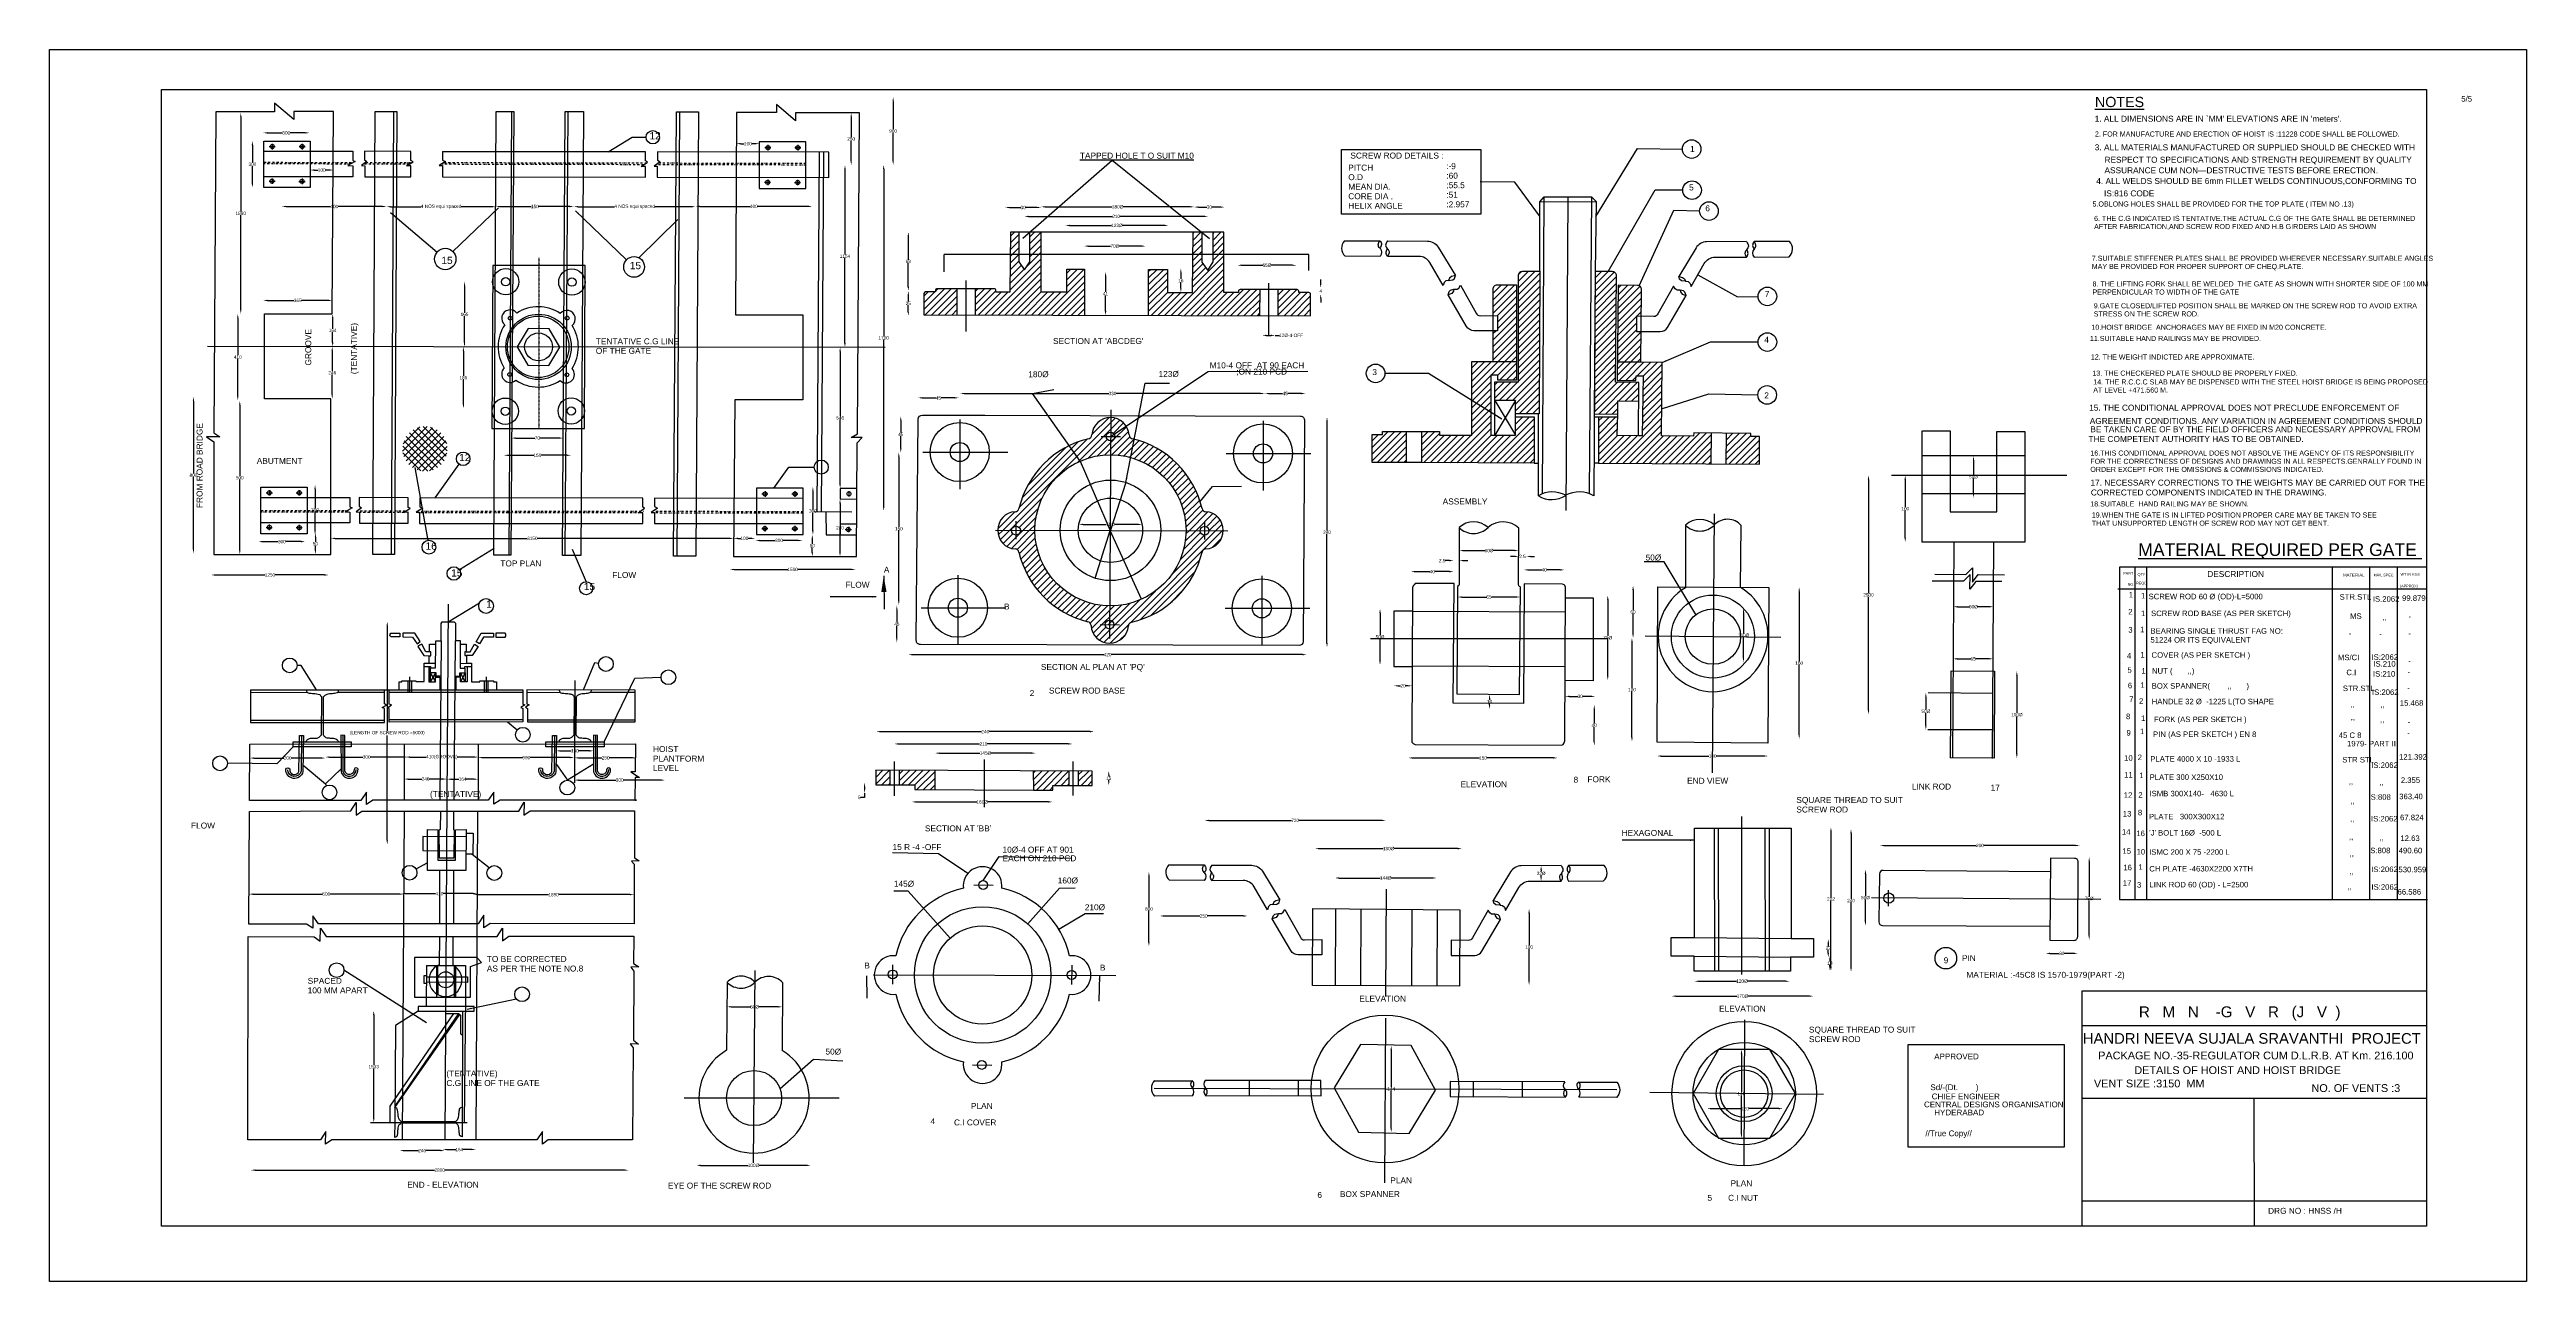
# Model space of a CAD drawing. Header units: metres. Extents: x 136 to 3094, y 92 to 1562.
import ezdxf

# ---------------------------------------------------------------- set-up
doc = ezdxf.new("R2010")
doc.units = ezdxf.units.M
doc.header["$MEASUREMENT"] = 0
doc.linetypes.add('DASHDOT', pattern=[1, 0.5, -0.25, 0, -0.25])
for name, color, linetype in [('DIMENSION', 7, 'Continuous'), ('DRAWING', 7, 'Continuous'), ('TEXT', 255, 'Continuous')]:
    doc.layers.add(name, color=color, linetype=linetype)
doc.styles.get("Standard").update_dxf_attribs({"font": 'ARIAL_1.TTF'})
doc.dimstyles.get("Standard").update_dxf_attribs({"dimtxt": 4, "dimasz": 5, "dimexe": 0.18, "dimexo": 0.0625, "dimgap": 0.09, "dimtad": 0, "dimtih": 1, "dimtoh": 1, "dimdec": 0, "dimzin": 0, "dimdsep": 46, "dimtxsty": 'Standard', "dimcen": 0, "dimse1": 1, "dimse2": 1, "dimadec": 0, "dimazin": 0, "dimtfac": 1, "dimtdec": 0, "dimtofl": 0, "dimtmove": 0, "dimatfit": 3, "dimfxl": 0, "dimtolj": 1, "dimtzin": 0, "dimarcsym": 0})
picture_1 = doc.add_image_def('image1.jpg', size_in_pixel=(7164, 3562))

# ---------------------------------------------------------------- blocks, each defined once
blk = doc.blocks.new('*D5')
at = {"layer": 'Defpoints', "color": 0}
for p in [(391.3, 1459.7), (446.5, 1462.6), (446.5, 1459.7)]:
    blk.add_point(p, dxfattribs=at)
at = {"layer": 'DIMENSION', "color": 0, "lineweight": -2}
for p, q in [((396.3, 1462.6), (414.4, 1462.6)), ((441.5, 1462.6), (423.4, 1462.6))]:
    blk.add_line(p, q, dxfattribs=at)
at = {"layer": 'DIMENSION', "color": 0}
for points in [[(396.3, 1463.5), (396.3, 1461.8), (391.3, 1462.6)], [(441.5, 1463.5), (441.5, 1461.8), (446.5, 1462.6)]]:
    blk.add_solid(points, dxfattribs=at)
at = {"layer": 'DIMENSION', "color": 0, "insert": (418.9, 1462.6), "char_height": 4, "attachment_point": 5}
blk.add_mtext('\\A1;300', dxfattribs=at)
blk = doc.blocks.new('*D6')
at = {"layer": 'Defpoints', "color": 0}
for p in [(392.1, 1452.9), (378.5, 1397.4), (392.1, 1397.4)]:
    blk.add_point(p, dxfattribs=at)
at = {"layer": 'DIMENSION', "color": 0, "lineweight": -2}
for p, q in [((378.5, 1447.9), (378.5, 1427.3)), ((378.5, 1402.4), (378.5, 1423))]:
    blk.add_line(p, q, dxfattribs=at)
at = {"layer": 'DIMENSION', "color": 0}
for points in [[(377.6, 1447.9), (379.3, 1447.9), (378.5, 1452.9)], [(377.6, 1402.4), (379.3, 1402.4), (378.5, 1397.4)]]:
    blk.add_solid(points, dxfattribs=at)
at = {"layer": 'DIMENSION', "color": 0, "insert": (378.5, 1425.2), "char_height": 4, "attachment_point": 5}
blk.add_mtext('\\A1;300', dxfattribs=at)
blk = doc.blocks.new('*D7')
at = {"layer": 'Defpoints', "color": 0}
for p in [(475.2, 1488), (447.3, 1418.2), (447.3, 1397.4)]:
    blk.add_point(p, dxfattribs=at)
at = {"layer": 'DIMENSION', "color": 0, "lineweight": -2}
for p, q in [((452.3, 1418.2), (457, 1418.2)), ((470.2, 1418.2), (465.6, 1418.2))]:
    blk.add_line(p, q, dxfattribs=at)
at = {"layer": 'DIMENSION', "color": 0}
for points in [[(452.3, 1419.1), (452.3, 1417.4), (447.3, 1418.2)], [(470.2, 1419.1), (470.2, 1417.4), (475.2, 1418.2)]]:
    blk.add_solid(points, dxfattribs=at)
at = {"layer": 'DIMENSION', "color": 0, "insert": (461.3, 1418.2), "char_height": 4, "attachment_point": 5}
blk.add_mtext('\\A1;100', dxfattribs=at)
blk = doc.blocks.new('*D8')
at = {"layer": 'Defpoints', "color": 0}
for p in [(956.5, 1487), (956.5, 1449.7), (983.7, 1452)]:
    blk.add_point(p, dxfattribs=at)
at = {"layer": 'DIMENSION', "color": 0, "lineweight": -2}
for p, q in [((961.5, 1449.7), (965.8, 1449.7)), ((978.7, 1449.7), (974.4, 1449.7))]:
    blk.add_line(p, q, dxfattribs=at)
at = {"layer": 'DIMENSION', "color": 0}
for points in [[(961.5, 1450.6), (961.5, 1448.9), (956.5, 1449.7)], [(978.7, 1450.6), (978.7, 1448.9), (983.7, 1449.7)]]:
    blk.add_solid(points, dxfattribs=at)
at = {"layer": 'DIMENSION', "color": 0, "insert": (970.1, 1449.7), "char_height": 4, "attachment_point": 5}
blk.add_mtext('\\A1;100', dxfattribs=at)
blk = doc.blocks.new('*D9')
at = {"layer": 'Defpoints', "color": 0}
for p in [(413.7, 1381.3), (538.6, 1381.3), (538.6, 1374.7)]:
    blk.add_point(p, dxfattribs=at)
at = {"layer": 'DIMENSION', "color": 0, "lineweight": -2}
for p, q in [((418.7, 1374.7), (471.6, 1374.7)), ((533.6, 1374.7), (480.8, 1374.7))]:
    blk.add_line(p, q, dxfattribs=at)
at = {"layer": 'DIMENSION', "color": 0}
for points in [[(418.7, 1375.6), (418.7, 1373.9), (413.7, 1374.7)], [(533.6, 1375.6), (533.6, 1373.9), (538.6, 1374.7)]]:
    blk.add_solid(points, dxfattribs=at)
at = {"layer": 'DIMENSION', "color": 0, "insert": (476.2, 1374.7), "char_height": 4, "attachment_point": 5}
blk.add_mtext('\\A1;400', dxfattribs=at)
blk = doc.blocks.new('*D10')
at = {"layer": 'Defpoints', "color": 0}
for p in [(538.6, 1374.7), (669.1, 1374.5), (669.1, 1370.3)]:
    blk.add_point(p, dxfattribs=at)
at = {"layer": 'DIMENSION', "color": 0, "lineweight": -2}
for p, q in [((543.6, 1374.5), (579.8, 1374.5)), ((664.1, 1374.5), (627.9, 1374.5))]:
    blk.add_line(p, q, dxfattribs=at)
at = {"layer": 'DIMENSION', "color": 0}
for points in [[(543.6, 1375.3), (543.6, 1373.6), (538.6, 1374.5)], [(664.1, 1375.3), (664.1, 1373.6), (669.1, 1374.5)]]:
    blk.add_solid(points, dxfattribs=at)
at = {"layer": 'DIMENSION', "color": 0, "insert": (603.8, 1374.5), "char_height": 4, "attachment_point": 5}
blk.add_mtext('\\A1;4 NOS equi spaced', dxfattribs=at)
blk = doc.blocks.new('*D11')
at = {"layer": 'Defpoints', "color": 0}
for p in [(669.1, 1374.5), (762.3, 1374.7), (762.3, 1374.5)]:
    blk.add_point(p, dxfattribs=at)
at = {"layer": 'DIMENSION', "color": 0, "lineweight": -2}
for p, q in [((674.1, 1374.7), (711.4, 1374.7)), ((757.3, 1374.7), (720, 1374.7))]:
    blk.add_line(p, q, dxfattribs=at)
at = {"layer": 'DIMENSION', "color": 0}
for points in [[(674.1, 1375.5), (674.1, 1373.8), (669.1, 1374.7)], [(757.3, 1375.5), (757.3, 1373.8), (762.3, 1374.7)]]:
    blk.add_solid(points, dxfattribs=at)
at = {"layer": 'DIMENSION', "color": 0, "insert": (715.7, 1374.7), "char_height": 4, "attachment_point": 5}
blk.add_mtext('\\A1;150', dxfattribs=at)
blk = doc.blocks.new('*D16')
at = {"layer": 'Defpoints', "color": 0}
for p in [(762.3, 1374.7), (907.5, 1374.7), (907.5, 1374.5)]:
    blk.add_point(p, dxfattribs=at)
at = {"layer": 'DIMENSION', "color": 0, "lineweight": -2}
for p, q in [((767.3, 1374.5), (810.8, 1374.5)), ((902.5, 1374.5), (859, 1374.5))]:
    blk.add_line(p, q, dxfattribs=at)
at = {"layer": 'DIMENSION', "color": 0}
for points in [[(767.3, 1375.3), (767.3, 1373.6), (762.3, 1374.5)], [(902.5, 1375.3), (902.5, 1373.6), (907.5, 1374.5)]]:
    blk.add_solid(points, dxfattribs=at)
at = {"layer": 'DIMENSION', "color": 0, "insert": (834.9, 1374.5), "char_height": 4, "attachment_point": 5}
blk.add_mtext('\\A1;4 NOS equi spaced ', dxfattribs=at)
blk = doc.blocks.new('*D17')
at = {"layer": 'Defpoints', "color": 0}
for p in [(907.5, 1374.5), (1046.9, 1374.9), (1046.9, 1374.5)]:
    blk.add_point(p, dxfattribs=at)
at = {"layer": 'DIMENSION', "color": 0, "lineweight": -2}
for p, q in [((912.5, 1374.9), (972.6, 1374.9)), ((1041.9, 1374.9), (981.8, 1374.9))]:
    blk.add_line(p, q, dxfattribs=at)
at = {"layer": 'DIMENSION', "color": 0}
for points in [[(912.5, 1375.7), (912.5, 1374), (907.5, 1374.9)], [(1041.9, 1375.7), (1041.9, 1374), (1046.9, 1374.9)]]:
    blk.add_solid(points, dxfattribs=at)
at = {"layer": 'DIMENSION', "color": 0, "insert": (977.2, 1374.9), "char_height": 4, "attachment_point": 5}
blk.add_mtext('\\A1;400 ', dxfattribs=at)
blk = doc.blocks.new('*D18')
at = {"layer": 'Defpoints', "color": 0}
for p in [(365.7, 1486.6), (364.6, 1246.6), (365.7, 1246.6)]:
    blk.add_point(p, dxfattribs=at)
at = {"layer": 'DIMENSION', "color": 0, "lineweight": -2}
for p, q in [((364.6, 1481.6), (364.6, 1368.7)), ((364.6, 1251.6), (364.6, 1364.5))]:
    blk.add_line(p, q, dxfattribs=at)
at = {"layer": 'DIMENSION', "color": 0}
for points in [[(363.8, 1481.6), (365.4, 1481.6), (364.6, 1486.6)], [(363.8, 1251.6), (365.4, 1251.6), (364.6, 1246.6)]]:
    blk.add_solid(points, dxfattribs=at)
at = {"layer": 'DIMENSION', "color": 0, "insert": (364.6, 1366.6), "char_height": 4, "attachment_point": 5}
blk.add_mtext('\\A1;1890', dxfattribs=at)
blk = doc.blocks.new('*D19')
at = {"layer": 'Defpoints', "color": 0}
for p in [(364.6, 1246.6), (361, 1143.3), (364.6, 1143.3)]:
    blk.add_point(p, dxfattribs=at)
at = {"layer": 'DIMENSION', "color": 0, "lineweight": -2}
for p, q in [((361, 1241.6), (361, 1197.1)), ((361, 1148.3), (361, 1192.8))]:
    blk.add_line(p, q, dxfattribs=at)
at = {"layer": 'DIMENSION', "color": 0}
for points in [[(360.2, 1241.6), (361.9, 1241.6), (361, 1246.6)], [(360.2, 1148.3), (361.9, 1148.3), (361, 1143.3)]]:
    blk.add_solid(points, dxfattribs=at)
at = {"layer": 'DIMENSION', "color": 0, "insert": (361, 1194.9), "char_height": 4, "attachment_point": 5}
blk.add_mtext('\\A1;410', dxfattribs=at)
blk = doc.blocks.new('*D20')
at = {"layer": 'Defpoints', "color": 0}
for p in [(360.9, 1142.6), (360.9, 959.5), (363.4, 959.5)]:
    blk.add_point(p, dxfattribs=at)
at = {"layer": 'DIMENSION', "color": 0, "lineweight": -2}
for p, q in [((363.4, 1137.6), (363.4, 1053.2)), ((363.4, 964.5), (363.4, 1048.9))]:
    blk.add_line(p, q, dxfattribs=at)
at = {"layer": 'DIMENSION', "color": 0}
for points in [[(362.6, 1137.6), (364.3, 1137.6), (363.4, 1142.6)], [(362.6, 964.5), (364.3, 964.5), (363.4, 959.5)]]:
    blk.add_solid(points, dxfattribs=at)
at = {"layer": 'DIMENSION', "color": 0, "insert": (363.4, 1051.1), "char_height": 4, "attachment_point": 5}
blk.add_mtext('\\A1;500', dxfattribs=at)
blk = doc.blocks.new('*D21')
at = {"layer": 'Defpoints', "color": 0}
for p in [(391.3, 1257.4), (473.9, 1262.6), (473.9, 1256.9)]:
    blk.add_point(p, dxfattribs=at)
at = {"layer": 'DIMENSION', "color": 0, "lineweight": -2}
for p, q in [((396.3, 1262.6), (428.1, 1262.6)), ((468.9, 1262.6), (437.1, 1262.6))]:
    blk.add_line(p, q, dxfattribs=at)
at = {"layer": 'DIMENSION', "color": 0}
for points in [[(396.3, 1263.5), (396.3, 1261.8), (391.3, 1262.6)], [(468.9, 1263.5), (468.9, 1261.8), (473.9, 1262.6)]]:
    blk.add_solid(points, dxfattribs=at)
at = {"layer": 'DIMENSION', "color": 0, "insert": (432.6, 1262.6), "char_height": 4, "attachment_point": 5}
blk.add_mtext('\\A1;365', dxfattribs=at)
blk = doc.blocks.new('*D22')
at = {"layer": 'Defpoints', "color": 0}
for p in [(473.8, 1246.5), (473.8, 1207.4), (474.3, 1207.4)]:
    blk.add_point(p, dxfattribs=at)
at = {"layer": 'DIMENSION', "color": 0, "lineweight": -2}
for p, q in [((474.3, 1241.5), (474.3, 1229.1)), ((474.3, 1212.4), (474.3, 1224.8))]:
    blk.add_line(p, q, dxfattribs=at)
at = {"layer": 'DIMENSION', "color": 0}
for points in [[(473.5, 1241.5), (475.2, 1241.5), (474.3, 1246.5)], [(473.5, 1212.4), (475.2, 1212.4), (474.3, 1207.4)]]:
    blk.add_solid(points, dxfattribs=at)
at = {"layer": 'DIMENSION', "color": 0, "insert": (474.3, 1226.9), "char_height": 4, "attachment_point": 5}
blk.add_mtext('\\A1;164', dxfattribs=at)
blk = doc.blocks.new('*D23')
at = {"layer": 'Defpoints', "color": 0}
for p in [(473.8, 1207.4), (473.8, 1145.2), (473.8, 1145.2)]:
    blk.add_point(p, dxfattribs=at)
at = {"layer": 'DIMENSION', "color": 0, "lineweight": -2}
for p, q in [((473.8, 1202.4), (473.8, 1178.4)), ((473.8, 1150.2), (473.8, 1174.2))]:
    blk.add_line(p, q, dxfattribs=at)
at = {"layer": 'DIMENSION', "color": 0}
for points in [[(472.9, 1202.4), (474.6, 1202.4), (473.8, 1207.4)], [(472.9, 1150.2), (474.6, 1150.2), (473.8, 1145.2)]]:
    blk.add_solid(points, dxfattribs=at)
at = {"layer": 'DIMENSION', "color": 0, "insert": (473.8, 1176.3), "char_height": 4, "attachment_point": 5}
blk.add_mtext('\\A1;246', dxfattribs=at)
blk = doc.blocks.new('*D24')
at = {"layer": 'Defpoints', "color": 0}
for p in [(385.8, 976.9), (441.5, 976.9), (441.5, 974.7)]:
    blk.add_point(p, dxfattribs=at)
at = {"layer": 'DIMENSION', "color": 0, "lineweight": -2}
for p, q in [((390.8, 974.7), (409.2, 974.7)), ((436.5, 974.7), (418.2, 974.7))]:
    blk.add_line(p, q, dxfattribs=at)
at = {"layer": 'DIMENSION', "color": 0}
for points in [[(390.8, 975.5), (390.8, 973.8), (385.8, 974.7)], [(436.5, 975.5), (436.5, 973.8), (441.5, 974.7)]]:
    blk.add_solid(points, dxfattribs=at)
at = {"layer": 'DIMENSION', "color": 0, "insert": (413.7, 974.7), "char_height": 4, "attachment_point": 5}
blk.add_mtext('\\A1;300', dxfattribs=at)
blk = doc.blocks.new('*D25')
at = {"layer": 'Defpoints', "color": 0}
for p in [(329.3, 937.1), (469.5, 937.1), (469.5, 934.9)]:
    blk.add_point(p, dxfattribs=at)
at = {"layer": 'DIMENSION', "color": 0, "lineweight": -2}
for p, q in [((334.3, 934.9), (393.6, 934.9)), ((464.5, 934.9), (405.3, 934.9))]:
    blk.add_line(p, q, dxfattribs=at)
at = {"layer": 'DIMENSION', "color": 0}
for points in [[(334.3, 935.7), (334.3, 934), (329.3, 934.9)], [(464.5, 935.7), (464.5, 934), (469.5, 934.9)]]:
    blk.add_solid(points, dxfattribs=at)
at = {"layer": 'DIMENSION', "color": 0, "insert": (399.4, 934.9), "char_height": 4, "attachment_point": 5}
blk.add_mtext('\\A1;1250', dxfattribs=at)
blk = doc.blocks.new('*D26')
at = {"layer": 'Defpoints', "color": 0}
for p in [(459.4, 1042.5), (453.3, 982.6), (459.4, 982.6)]:
    blk.add_point(p, dxfattribs=at)
at = {"layer": 'DIMENSION', "color": 0, "lineweight": -2}
for p, q in [((453.3, 1037.5), (453.3, 1014.7)), ((453.3, 987.6), (453.3, 1010.4))]:
    blk.add_line(p, q, dxfattribs=at)
at = {"layer": 'DIMENSION', "color": 0}
for points in [[(452.5, 1037.5), (454.1, 1037.5), (453.3, 1042.5)], [(452.5, 987.6), (454.1, 987.6), (453.3, 982.6)]]:
    blk.add_solid(points, dxfattribs=at)
at = {"layer": 'DIMENSION', "color": 0, "insert": (453.3, 1012.5), "char_height": 4, "attachment_point": 5}
blk.add_mtext('\\A1;300', dxfattribs=at)
blk = doc.blocks.new('*D27')
at = {"layer": 'Defpoints', "color": 0}
for p in [(453.7, 985.1), (453.7, 959.5), (453.7, 959.5)]:
    blk.add_point(p, dxfattribs=at)
at = {"layer": 'DIMENSION', "color": 0, "lineweight": -2}
for p, q in [((453.7, 980.1), (453.7, 974.4)), ((453.7, 964.5), (453.7, 970.2))]:
    blk.add_line(p, q, dxfattribs=at)
at = {"layer": 'DIMENSION', "color": 0}
for points in [[(452.9, 980.1), (454.5, 980.1), (453.7, 985.1)], [(452.9, 964.5), (454.5, 964.5), (453.7, 959.5)]]:
    blk.add_solid(points, dxfattribs=at)
at = {"layer": 'DIMENSION', "color": 0, "insert": (453.7, 972.3), "char_height": 4, "attachment_point": 5}
blk.add_mtext('\\A1;50', dxfattribs=at)
blk = doc.blocks.new('*D28')
at = {"layer": 'Defpoints', "color": 0}
for p in [(685.8, 1284.9), (631.7, 1207.2), (683, 1207.2)]:
    blk.add_point(p, dxfattribs=at)
at = {"layer": 'DIMENSION', "color": 0, "lineweight": -2}
for p, q in [((631.7, 1279.9), (631.7, 1248.2)), ((631.7, 1212.2), (631.7, 1243.9))]:
    blk.add_line(p, q, dxfattribs=at)
at = {"layer": 'DIMENSION', "color": 0}
for points in [[(630.9, 1279.9), (632.6, 1279.9), (631.7, 1284.9)], [(630.9, 1212.2), (632.6, 1212.2), (631.7, 1207.2)]]:
    blk.add_solid(points, dxfattribs=at)
at = {"layer": 'DIMENSION', "color": 0, "insert": (631.7, 1246), "char_height": 4, "attachment_point": 5}
blk.add_mtext('\\A1;165', dxfattribs=at)
blk = doc.blocks.new('*D29')
at = {"layer": 'Defpoints', "color": 0}
for p in [(631.7, 1207.2), (630.4, 1133.8), (631.7, 1133.8)]:
    blk.add_point(p, dxfattribs=at)
at = {"layer": 'DIMENSION', "color": 0, "lineweight": -2}
for p, q in [((630.4, 1202.2), (630.4, 1172.6)), ((630.4, 1138.8), (630.4, 1168.3))]:
    blk.add_line(p, q, dxfattribs=at)
at = {"layer": 'DIMENSION', "color": 0}
for points in [[(629.6, 1202.2), (631.3, 1202.2), (630.4, 1207.2)], [(629.6, 1138.8), (631.3, 1138.8), (630.4, 1133.8)]]:
    blk.add_solid(points, dxfattribs=at)
at = {"layer": 'DIMENSION', "color": 0, "insert": (630.4, 1170.5), "char_height": 4, "attachment_point": 5}
blk.add_mtext('\\A1;165', dxfattribs=at)
blk = doc.blocks.new('*D30')
at = {"layer": 'Defpoints', "color": 0}
for p in [(687.9, 1096.5), (749.5, 1098.3), (749.5, 1096.1)]:
    blk.add_point(p, dxfattribs=at)
at = {"layer": 'DIMENSION', "color": 0, "lineweight": -2}
for p, q in [((692.9, 1098.3), (715.8, 1098.3)), ((744.5, 1098.3), (721.7, 1098.3))]:
    blk.add_line(p, q, dxfattribs=at)
at = {"layer": 'DIMENSION', "color": 0}
for points in [[(692.9, 1099.2), (692.9, 1097.5), (687.9, 1098.3)], [(744.5, 1099.2), (744.5, 1097.5), (749.5, 1098.3)]]:
    blk.add_solid(points, dxfattribs=at)
at = {"layer": 'DIMENSION', "color": 0, "insert": (718.7, 1098.3), "char_height": 4, "attachment_point": 5}
blk.add_mtext('\\A1;70', dxfattribs=at)
blk = doc.blocks.new('*D31')
at = {"layer": 'Defpoints', "color": 0}
for p in [(678.7, 1077.8), (678.7, 1076.9), (759, 1076.9)]:
    blk.add_point(p, dxfattribs=at)
at = {"layer": 'DIMENSION', "color": 0, "lineweight": -2}
for p, q in [((683.7, 1077.8), (714.5, 1077.8)), ((754, 1077.8), (723.1, 1077.8))]:
    blk.add_line(p, q, dxfattribs=at)
at = {"layer": 'DIMENSION', "color": 0}
for points in [[(683.7, 1078.6), (683.7, 1077), (678.7, 1077.8)], [(754, 1078.6), (754, 1077), (759, 1077.8)]]:
    blk.add_solid(points, dxfattribs=at)
at = {"layer": 'DIMENSION', "color": 0, "insert": (718.8, 1077.8), "char_height": 4, "attachment_point": 5}
blk.add_mtext('\\A1;150', dxfattribs=at)
blk = doc.blocks.new('*D32')
at = {"layer": 'Defpoints', "color": 0}
for p in [(472.2, 976.7), (953.1, 978.5), (953.1, 975.8)]:
    blk.add_point(p, dxfattribs=at)
at = {"layer": 'DIMENSION', "color": 0, "lineweight": -2}
for p, q in [((477.2, 978.5), (706.6, 978.5)), ((948.1, 978.5), (718.7, 978.5))]:
    blk.add_line(p, q, dxfattribs=at)
at = {"layer": 'DIMENSION', "color": 0}
for points in [[(477.2, 979.4), (477.2, 977.7), (472.2, 978.5)], [(948.1, 979.4), (948.1, 977.7), (953.1, 978.5)]]:
    blk.add_solid(points, dxfattribs=at)
at = {"layer": 'DIMENSION', "color": 0, "insert": (712.7, 978.5), "char_height": 4, "attachment_point": 5}
blk.add_mtext('\\A1;3150 ', dxfattribs=at)
blk = doc.blocks.new('*D33')
at = {"layer": 'Defpoints', "color": 0}
for p in [(953.1, 978.8), (978.7, 978.8), (978.7, 978.6)]:
    blk.add_point(p, dxfattribs=at)
at = {"layer": 'DIMENSION', "color": 0, "lineweight": -2}
for p, q in [((958.1, 978.6), (961.6, 978.6)), ((973.7, 978.6), (970.2, 978.6))]:
    blk.add_line(p, q, dxfattribs=at)
at = {"layer": 'DIMENSION', "color": 0}
for points in [[(958.1, 979.5), (958.1, 977.8), (953.1, 978.6)], [(973.7, 979.5), (973.7, 977.8), (978.7, 978.6)]]:
    blk.add_solid(points, dxfattribs=at)
at = {"layer": 'DIMENSION', "color": 0, "insert": (965.9, 978.6), "char_height": 4, "attachment_point": 5}
blk.add_mtext('\\A1;100 ', dxfattribs=at)
blk = doc.blocks.new('*D34')
at = {"layer": 'Defpoints', "color": 0}
for p in [(979.2, 978.5), (1035.2, 978.5), (1035.2, 976.1)]:
    blk.add_point(p, dxfattribs=at)
at = {"layer": 'DIMENSION', "color": 0, "lineweight": -2}
for p, q in [((984.2, 976.1), (1002.7, 976.1)), ((1030.2, 976.1), (1011.7, 976.1))]:
    blk.add_line(p, q, dxfattribs=at)
at = {"layer": 'DIMENSION', "color": 0}
for points in [[(984.2, 976.9), (984.2, 975.2), (979.2, 976.1)], [(1030.2, 976.9), (1030.2, 975.2), (1035.2, 976.1)]]:
    blk.add_solid(points, dxfattribs=at)
at = {"layer": 'DIMENSION', "color": 0, "insert": (1007.2, 976.1), "char_height": 4, "attachment_point": 5}
blk.add_mtext('\\A1;300', dxfattribs=at)
blk = doc.blocks.new('*D35')
at = {"layer": 'Defpoints', "color": 0}
for p in [(1047, 983), (1048.8, 983), (1048.8, 956.9)]:
    blk.add_point(p, dxfattribs=at)
at = {"layer": 'DIMENSION', "color": 0, "lineweight": -2}
for p, q in [((1047, 978), (1047, 972.1)), ((1047, 961.9), (1047, 967.8))]:
    blk.add_line(p, q, dxfattribs=at)
at = {"layer": 'DIMENSION', "color": 0}
for points in [[(1046.1, 978), (1047.8, 978), (1047, 983)], [(1046.1, 961.9), (1047.8, 961.9), (1047, 956.9)]]:
    blk.add_solid(points, dxfattribs=at)
at = {"layer": 'DIMENSION', "color": 0, "insert": (1047, 970), "char_height": 4, "attachment_point": 5}
blk.add_mtext('\\A1;50', dxfattribs=at)
blk = doc.blocks.new('*D36')
at = {"layer": 'Defpoints', "color": 0}
for p in [(1046.9, 1040.1), (1047.7, 1040.1), (1046.9, 982.7)]:
    blk.add_point(p, dxfattribs=at)
at = {"layer": 'DIMENSION', "color": 0, "lineweight": -2}
for p, q in [((1047.7, 1035.1), (1047.7, 1013.5)), ((1047.7, 987.7), (1047.7, 1009.2))]:
    blk.add_line(p, q, dxfattribs=at)
at = {"layer": 'DIMENSION', "color": 0}
for points in [[(1046.9, 1035.1), (1048.5, 1035.1), (1047.7, 1040.1)], [(1046.9, 987.7), (1048.5, 987.7), (1047.7, 982.7)]]:
    blk.add_solid(points, dxfattribs=at)
at = {"layer": 'DIMENSION', "color": 0, "insert": (1047.7, 1011.4), "char_height": 4, "attachment_point": 5}
blk.add_mtext('\\A1;300', dxfattribs=at)
blk = doc.blocks.new('*D37')
at = {"layer": 'Defpoints', "color": 0}
for p in [(1081.8, 1486.6), (1081.8, 1424.1), (1093.4, 1424.1)]:
    blk.add_point(p, dxfattribs=at)
at = {"layer": 'DIMENSION', "color": 0, "lineweight": -2}
for p, q in [((1093.4, 1481.6), (1093.4, 1457.5)), ((1093.4, 1429.1), (1093.4, 1453.2))]:
    blk.add_line(p, q, dxfattribs=at)
at = {"layer": 'DIMENSION', "color": 0}
for points in [[(1092.6, 1481.6), (1094.2, 1481.6), (1093.4, 1486.6)], [(1092.6, 1429.1), (1094.2, 1429.1), (1093.4, 1424.1)]]:
    blk.add_solid(points, dxfattribs=at)
at = {"layer": 'DIMENSION', "color": 0, "insert": (1093.4, 1455.4), "char_height": 4, "attachment_point": 5}
blk.add_mtext('\\A1;250', dxfattribs=at)
blk = doc.blocks.new('*D38')
at = {"layer": 'Defpoints', "color": 0}
for p in [(1093.4, 1424.1), (1086, 1206.7), (1093.1, 1206.7)]:
    blk.add_point(p, dxfattribs=at)
at = {"layer": 'DIMENSION', "color": 0, "lineweight": -2}
for p, q in [((1086, 1419.1), (1086, 1317.5)), ((1086, 1211.7), (1086, 1313.3))]:
    blk.add_line(p, q, dxfattribs=at)
at = {"layer": 'DIMENSION', "color": 0}
for points in [[(1085.1, 1419.1), (1086.8, 1419.1), (1086, 1424.1)], [(1085.1, 1211.7), (1086.8, 1211.7), (1086, 1206.7)]]:
    blk.add_solid(points, dxfattribs=at)
at = {"layer": 'DIMENSION', "color": 0, "insert": (1086, 1315.4), "char_height": 4, "attachment_point": 5}
blk.add_mtext('\\A1;1154', dxfattribs=at)
blk = doc.blocks.new('*D39')
at = {"layer": 'Defpoints', "color": 0}
for p in [(1086, 1206.7), (1080.2, 1038.2), (1080.2, 1038.2)]:
    blk.add_point(p, dxfattribs=at)
at = {"layer": 'DIMENSION', "color": 0, "lineweight": -2}
for p, q in [((1080.2, 1201.7), (1080.2, 1124.6)), ((1080.2, 1043.2), (1080.2, 1120.3))]:
    blk.add_line(p, q, dxfattribs=at)
at = {"layer": 'DIMENSION', "color": 0}
for points in [[(1079.3, 1201.7), (1081, 1201.7), (1080.2, 1206.7)], [(1079.3, 1043.2), (1081, 1043.2), (1080.2, 1038.2)]]:
    blk.add_solid(points, dxfattribs=at)
at = {"layer": 'DIMENSION', "color": 0, "insert": (1080.2, 1122.4), "char_height": 4, "attachment_point": 5}
blk.add_mtext('\\A1;546', dxfattribs=at)
blk = doc.blocks.new('*D40')
at = {"layer": 'Defpoints', "color": 0}
for p in [(1080.3, 1025.4), (1080.1, 956.9), (1080.1, 956.9)]:
    blk.add_point(p, dxfattribs=at)
at = {"layer": 'DIMENSION', "color": 0, "lineweight": -2}
for p, q in [((1080.1, 1020.4), (1080.1, 993.3)), ((1080.1, 961.9), (1080.1, 989))]:
    blk.add_line(p, q, dxfattribs=at)
at = {"layer": 'DIMENSION', "color": 0}
for points in [[(1079.2, 1020.4), (1080.9, 1020.4), (1080.1, 1025.4)], [(1079.2, 961.9), (1080.9, 961.9), (1080.1, 956.9)]]:
    blk.add_solid(points, dxfattribs=at)
at = {"layer": 'DIMENSION', "color": 0, "insert": (1080.1, 991.2), "char_height": 4, "attachment_point": 5}
blk.add_mtext('\\A1;200', dxfattribs=at)
blk = doc.blocks.new('*D41')
at = {"layer": 'Defpoints', "color": 0}
for p in [(1123.9, 1505.2), (1123.9, 1424.4), (1143.5, 1424.4)]:
    blk.add_point(p, dxfattribs=at)
at = {"layer": 'DIMENSION', "color": 0, "lineweight": -2}
for p, q in [((1143.5, 1500.2), (1143.5, 1466.9)), ((1143.5, 1429.4), (1143.5, 1462.7))]:
    blk.add_line(p, q, dxfattribs=at)
at = {"layer": 'DIMENSION', "color": 0}
for points in [[(1142.7, 1500.2), (1144.3, 1500.2), (1143.5, 1505.2)], [(1142.7, 1429.4), (1144.3, 1429.4), (1143.5, 1424.4)]]:
    blk.add_solid(points, dxfattribs=at)
at = {"layer": 'DIMENSION', "color": 0, "insert": (1143.5, 1464.8), "char_height": 4, "attachment_point": 5}
blk.add_mtext('\\A1;900', dxfattribs=at)
blk = doc.blocks.new('*D42')
at = {"layer": 'Defpoints', "color": 0}
for p in [(1143.5, 1424.4), (1132.2, 1011.5), (1143.5, 1011.5)]:
    blk.add_point(p, dxfattribs=at)
at = {"layer": 'DIMENSION', "color": 0, "lineweight": -2}
for p, q in [((1132.2, 1419.4), (1132.2, 1220.1)), ((1132.2, 1016.5), (1132.2, 1215.8))]:
    blk.add_line(p, q, dxfattribs=at)
at = {"layer": 'DIMENSION', "color": 0}
for points in [[(1131.4, 1419.4), (1133.1, 1419.4), (1132.2, 1424.4)], [(1131.4, 1016.5), (1133.1, 1016.5), (1132.2, 1011.5)]]:
    blk.add_solid(points, dxfattribs=at)
at = {"layer": 'DIMENSION', "color": 0, "insert": (1132.2, 1217.9), "char_height": 4, "attachment_point": 5}
blk.add_mtext('\\A1;1700', dxfattribs=at)
blk = doc.blocks.new('*D43')
at = {"layer": 'Defpoints', "color": 0}
for p in [(948.6, 938.9), (1098.5, 941.5), (1098.5, 938.9)]:
    blk.add_point(p, dxfattribs=at)
at = {"layer": 'DIMENSION', "color": 0, "lineweight": -2}
for p, q in [((953.6, 941.5), (1017.6, 941.5)), ((1093.5, 941.5), (1029.4, 941.5))]:
    blk.add_line(p, q, dxfattribs=at)
at = {"layer": 'DIMENSION', "color": 0}
for points in [[(953.6, 942.3), (953.6, 940.6), (948.6, 941.5)], [(1093.5, 942.3), (1093.5, 940.6), (1098.5, 941.5)]]:
    blk.add_solid(points, dxfattribs=at)
at = {"layer": 'DIMENSION', "color": 0, "insert": (1023.5, 941.5), "char_height": 4, "attachment_point": 5}
blk.add_mtext('\\A1;1500', dxfattribs=at)
blk = doc.blocks.new('*D44')
at = {"layer": 'Defpoints', "color": 0}
for p in [(313.7, 1147.5), (308.1, 960.6), (313.7, 960.6)]:
    blk.add_point(p, dxfattribs=at)
at = {"layer": 'DIMENSION', "color": 0, "lineweight": -2}
for p, q in [((308.1, 1142.5), (308.1, 1056.2)), ((308.1, 965.6), (308.1, 1051.9))]:
    blk.add_line(p, q, dxfattribs=at)
at = {"layer": 'DIMENSION', "color": 0}
for points in [[(307.3, 1142.5), (308.9, 1142.5), (308.1, 1147.5)], [(307.3, 965.6), (308.9, 965.6), (308.1, 960.6)]]:
    blk.add_solid(points, dxfattribs=at)
at = {"layer": 'DIMENSION', "color": 0, "insert": (308.1, 1054.1), "char_height": 4, "attachment_point": 5}
blk.add_mtext('\\A1;800 ', dxfattribs=at)
blk = doc.blocks.new('*D45')
at = {"layer": 'Defpoints', "color": 0}
for p in [(1161.5, 1274), (1161.6, 1274), (1161.5, 1244)]:
    blk.add_point(p, dxfattribs=at)
at = {"layer": 'DIMENSION', "color": 0, "lineweight": -2}
for p, q in [((1161.6, 1269), (1161.6, 1261.2)), ((1161.6, 1249), (1161.6, 1256.9))]:
    blk.add_line(p, q, dxfattribs=at)
at = {"layer": 'DIMENSION', "color": 0}
for points in [[(1160.8, 1269), (1162.4, 1269), (1161.6, 1274)], [(1160.8, 1249), (1162.4, 1249), (1161.6, 1244)]]:
    blk.add_solid(points, dxfattribs=at)
at = {"layer": 'DIMENSION', "color": 0, "insert": (1161.6, 1259), "char_height": 4, "attachment_point": 5}
blk.add_mtext('\\A1;25', dxfattribs=at)
blk = doc.blocks.new('*D46')
at = {"layer": 'Defpoints', "color": 0}
for p in [(1161.5, 1344.2), (1161.6, 1344.2), (1161.5, 1274)]:
    blk.add_point(p, dxfattribs=at)
at = {"layer": 'DIMENSION', "color": 0, "lineweight": -2}
for p, q in [((1161.6, 1339.2), (1161.6, 1311.2)), ((1161.6, 1279), (1161.6, 1307))]:
    blk.add_line(p, q, dxfattribs=at)
at = {"layer": 'DIMENSION', "color": 0}
for points in [[(1160.8, 1339.2), (1162.5, 1339.2), (1161.6, 1344.2)], [(1160.8, 1279), (1162.5, 1279), (1161.6, 1274)]]:
    blk.add_solid(points, dxfattribs=at)
at = {"layer": 'DIMENSION', "color": 0, "insert": (1161.6, 1309.1), "char_height": 4, "attachment_point": 5}
blk.add_mtext('\\A1;68', dxfattribs=at)
blk = doc.blocks.new('*D47')
at = {"layer": 'Defpoints', "color": 0}
for p in [(1277.3, 1374.1), (1320.2, 1374.1), (1320.2, 1373.5)]:
    blk.add_point(p, dxfattribs=at)
at = {"layer": 'DIMENSION', "color": 0, "lineweight": -2}
for p, q in [((1282.3, 1373.5), (1295.8, 1373.5)), ((1315.2, 1373.5), (1301.7, 1373.5))]:
    blk.add_line(p, q, dxfattribs=at)
at = {"layer": 'DIMENSION', "color": 0}
for points in [[(1282.3, 1374.4), (1282.3, 1372.7), (1277.3, 1373.5)], [(1315.2, 1374.4), (1315.2, 1372.7), (1320.2, 1373.5)]]:
    blk.add_solid(points, dxfattribs=at)
at = {"layer": 'DIMENSION', "color": 0, "insert": (1298.7, 1373.5), "char_height": 4, "attachment_point": 5}
blk.add_mtext('\\A1;30 ', dxfattribs=at)
blk = doc.blocks.new('*D49')
at = {"layer": 'Defpoints', "color": 0}
for p in [(1320.2, 1374.1), (1502.9, 1374.3), (1502.9, 1374.1)]:
    blk.add_point(p, dxfattribs=at)
at = {"layer": 'DIMENSION', "color": 0, "lineweight": -2}
for p, q in [((1325.2, 1374.3), (1405, 1374.3)), ((1497.9, 1374.3), (1418.1, 1374.3))]:
    blk.add_line(p, q, dxfattribs=at)
at = {"layer": 'DIMENSION', "color": 0}
for points in [[(1325.2, 1375.2), (1325.2, 1373.5), (1320.2, 1374.3)], [(1497.9, 1375.2), (1497.9, 1373.5), (1502.9, 1374.3)]]:
    blk.add_solid(points, dxfattribs=at)
at = {"layer": 'DIMENSION', "color": 0, "insert": (1411.5, 1374.3), "char_height": 4, "attachment_point": 5}
blk.add_mtext('\\A1;180Ø', dxfattribs=at)
blk = doc.blocks.new('*D50')
at = {"layer": 'Defpoints', "color": 0}
for p in [(1502.9, 1374.3), (1539.1, 1374.3), (1539.1, 1374)]:
    blk.add_point(p, dxfattribs=at)
at = {"layer": 'DIMENSION', "color": 0, "lineweight": -2}
for p, q in [((1507.9, 1374), (1518.1, 1374)), ((1534.1, 1374), (1523.9, 1374))]:
    blk.add_line(p, q, dxfattribs=at)
at = {"layer": 'DIMENSION', "color": 0}
for points in [[(1507.9, 1374.9), (1507.9, 1373.2), (1502.9, 1374)], [(1534.1, 1374.9), (1534.1, 1373.2), (1539.1, 1374)]]:
    blk.add_solid(points, dxfattribs=at)
at = {"layer": 'DIMENSION', "color": 0, "insert": (1521, 1374), "char_height": 4, "attachment_point": 5}
blk.add_mtext('\\A1;30', dxfattribs=at)
blk = doc.blocks.new('*D51')
at = {"layer": 'Defpoints', "color": 0}
for p in [(1300.1, 1362.5), (1519.5, 1362.9), (1519.5, 1362.5)]:
    blk.add_point(p, dxfattribs=at)
at = {"layer": 'DIMENSION', "color": 0, "lineweight": -2}
for p, q in [((1305.1, 1362.9), (1405.3, 1362.9)), ((1514.5, 1362.9), (1414.4, 1362.9))]:
    blk.add_line(p, q, dxfattribs=at)
at = {"layer": 'DIMENSION', "color": 0}
for points in [[(1305.1, 1363.8), (1305.1, 1362.1), (1300.1, 1362.9)], [(1514.5, 1363.8), (1514.5, 1362.1), (1519.5, 1362.9)]]:
    blk.add_solid(points, dxfattribs=at)
at = {"layer": 'DIMENSION', "color": 0, "insert": (1409.8, 1362.9), "char_height": 4, "attachment_point": 5}
blk.add_mtext('\\A1;210', dxfattribs=at)
blk = doc.blocks.new('*D52')
at = {"layer": 'Defpoints', "color": 0}
for p in [(1349.2, 1352.1), (1349.2, 1347.8), (1472.1, 1347.8)]:
    blk.add_point(p, dxfattribs=at)
at = {"layer": 'DIMENSION', "color": 0, "lineweight": -2}
for p, q in [((1354.2, 1352.1), (1404.2, 1352.1)), ((1467.1, 1352.1), (1417.2, 1352.1))]:
    blk.add_line(p, q, dxfattribs=at)
at = {"layer": 'DIMENSION', "color": 0}
for points in [[(1354.2, 1353), (1354.2, 1351.3), (1349.2, 1352.1)], [(1467.1, 1353), (1467.1, 1351.3), (1472.1, 1352.1)]]:
    blk.add_solid(points, dxfattribs=at)
at = {"layer": 'DIMENSION', "color": 0, "insert": (1410.7, 1352.1), "char_height": 4, "attachment_point": 5}
blk.add_mtext('\\A1;123Ø', dxfattribs=at)
blk = doc.blocks.new('*D53')
at = {"layer": 'Defpoints', "color": 0}
for p in [(1371.6, 1327), (1444.9, 1327.5), (1444.9, 1327)]:
    blk.add_point(p, dxfattribs=at)
at = {"layer": 'DIMENSION', "color": 0, "lineweight": -2}
for p, q in [((1376.6, 1327.5), (1403.2, 1327.5)), ((1439.9, 1327.5), (1413.4, 1327.5))]:
    blk.add_line(p, q, dxfattribs=at)
at = {"layer": 'DIMENSION', "color": 0}
for points in [[(1376.6, 1328.3), (1376.6, 1326.6), (1371.6, 1327.5)], [(1439.9, 1328.3), (1439.9, 1326.6), (1444.9, 1327.5)]]:
    blk.add_solid(points, dxfattribs=at)
at = {"layer": 'DIMENSION', "color": 0, "insert": (1408.3, 1327.5), "char_height": 4, "attachment_point": 5}
blk.add_mtext('\\A1;70Ø', dxfattribs=at)
blk = doc.blocks.new('*D54')
at = {"layer": 'Defpoints', "color": 0}
for p in [(1393.1, 1296.5), (1397.1, 1296.5), (1393.1, 1244.8)]:
    blk.add_point(p, dxfattribs=at)
at = {"layer": 'DIMENSION', "color": 0, "lineweight": -2}
for p, q in [((1397.1, 1291.5), (1397.1, 1272.8)), ((1397.1, 1249.8), (1397.1, 1268.6))]:
    blk.add_line(p, q, dxfattribs=at)
at = {"layer": 'DIMENSION', "color": 0}
for points in [[(1396.3, 1291.5), (1398, 1291.5), (1397.1, 1296.5)], [(1396.3, 1249.8), (1398, 1249.8), (1397.1, 1244.8)]]:
    blk.add_solid(points, dxfattribs=at)
at = {"layer": 'DIMENSION', "color": 0, "insert": (1397.1, 1270.7), "char_height": 4, "attachment_point": 5}
blk.add_mtext('\\A1;41', dxfattribs=at)
blk = doc.blocks.new('*D55')
at = {"layer": 'Defpoints', "color": 0}
for p in [(1554.6, 1301.7), (1625, 1304.6), (1625, 1301.7)]:
    blk.add_point(p, dxfattribs=at)
at = {"layer": 'DIMENSION', "color": 0, "lineweight": -2}
for p, q in [((1559.6, 1304.6), (1584.6, 1304.6)), ((1620, 1304.6), (1594.9, 1304.6))]:
    blk.add_line(p, q, dxfattribs=at)
at = {"layer": 'DIMENSION', "color": 0}
for points in [[(1559.6, 1305.4), (1559.6, 1303.8), (1554.6, 1304.6)], [(1620, 1305.4), (1620, 1303.8), (1625, 1304.6)]]:
    blk.add_solid(points, dxfattribs=at)
at = {"layer": 'DIMENSION', "color": 0, "insert": (1589.8, 1304.6), "char_height": 4, "attachment_point": 5}
blk.add_mtext('\\A1;65Ø', dxfattribs=at)
blk = doc.blocks.new('*D56')
at = {"layer": 'Defpoints', "color": 0}
for p in [(1641.8, 1277.6), (1654, 1277.6), (1641.8, 1270)]:
    blk.add_point(p, dxfattribs=at)
at = {"layer": 'DIMENSION', "color": 0, "lineweight": -2}
for p, q in [((1654, 1282.6), (1654, 1287.6)), ((1654, 1265), (1654, 1260))]:
    blk.add_line(p, q, dxfattribs=at)
at = {"layer": 'DIMENSION', "color": 0}
for points in [[(1653.1, 1282.6), (1654.8, 1282.6), (1654, 1277.6)], [(1653.1, 1265), (1654.8, 1265), (1654, 1270)]]:
    blk.add_solid(points, dxfattribs=at)
at = {"layer": 'DIMENSION', "color": 0, "insert": (1654, 1273.8), "char_height": 4, "attachment_point": 5}
blk.add_mtext('\\A1;4', dxfattribs=at)
blk = doc.blocks.new('*D57')
at = {"layer": 'Defpoints', "color": 0}
for p in [(1584, 1224.2), (1599.7, 1224.2), (1599.7, 1220.9)]:
    blk.add_point(p, dxfattribs=at)
at = {"layer": 'DIMENSION', "color": 0, "lineweight": -2}
for p, q in [((1589, 1220.9), (1594.7, 1220.9)), ((1599.7, 1220.9), (1604.7, 1220.9))]:
    blk.add_line(p, q, dxfattribs=at)
at = {"layer": 'DIMENSION', "color": 0}
for points in [[(1589, 1221.7), (1589, 1220.1), (1584, 1220.9)], [(1594.7, 1221.7), (1594.7, 1220.1), (1599.7, 1220.9)]]:
    blk.add_solid(points, dxfattribs=at)
at = {"layer": 'DIMENSION', "color": 0, "insert": (1618.6, 1220.9), "char_height": 4, "attachment_point": 5}
blk.add_mtext('\\A1;12Ø-4-OFF', dxfattribs=at)
blk = doc.blocks.new('*D58')
at = {"layer": 'Defpoints', "color": 0}
for p in [(1481.5, 1300.5), (1481.5, 1272.2), (1487, 1300.5)]:
    blk.add_point(p, dxfattribs=at)
at = {"layer": 'DIMENSION', "color": 0, "lineweight": -2}
for p, q in [((1487, 1295.5), (1487, 1288.5)), ((1487, 1277.2), (1487, 1284.2))]:
    blk.add_line(p, q, dxfattribs=at)
at = {"layer": 'DIMENSION', "color": 0}
for points in [[(1486.2, 1295.5), (1487.9, 1295.5), (1487, 1300.5)], [(1486.2, 1277.2), (1487.9, 1277.2), (1487, 1272.2)]]:
    blk.add_solid(points, dxfattribs=at)
at = {"layer": 'DIMENSION', "color": 0, "insert": (1487, 1286.3), "char_height": 4, "attachment_point": 5}
blk.add_mtext('\\A1;16', dxfattribs=at)
blk = doc.blocks.new('*D59')
at = {"layer": 'Defpoints', "color": 0}
for p in [(1173.2, 1140.8), (1222, 1146.3), (1222, 1140.8)]:
    blk.add_point(p, dxfattribs=at)
at = {"layer": 'DIMENSION', "color": 0, "lineweight": -2}
for p, q in [((1178.2, 1146.3), (1194.6, 1146.3)), ((1217, 1146.3), (1200.7, 1146.3))]:
    blk.add_line(p, q, dxfattribs=at)
at = {"layer": 'DIMENSION', "color": 0}
for points in [[(1178.2, 1147.2), (1178.2, 1145.5), (1173.2, 1146.3)], [(1217, 1147.2), (1217, 1145.5), (1222, 1146.3)]]:
    blk.add_solid(points, dxfattribs=at)
at = {"layer": 'DIMENSION', "color": 0, "insert": (1197.6, 1146.3), "char_height": 4, "attachment_point": 5}
blk.add_mtext('\\A1;45', dxfattribs=at)
blk = doc.blocks.new('*D60')
at = {"layer": 'Defpoints', "color": 0}
for p in [(1223.6, 1146.6), (1587.2, 1151.5), (1587.2, 1146.6)]:
    blk.add_point(p, dxfattribs=at)
at = {"layer": 'DIMENSION', "color": 0, "lineweight": -2}
for p, q in [((1228.6, 1151.5), (1400.9, 1151.5)), ((1582.2, 1151.5), (1409.9, 1151.5))]:
    blk.add_line(p, q, dxfattribs=at)
at = {"layer": 'DIMENSION', "color": 0}
for points in [[(1228.6, 1152.3), (1228.6, 1150.6), (1223.6, 1151.5)], [(1582.2, 1152.3), (1582.2, 1150.6), (1587.2, 1151.5)]]:
    blk.add_solid(points, dxfattribs=at)
at = {"layer": 'DIMENSION', "color": 0, "insert": (1405.4, 1151.5), "char_height": 4, "attachment_point": 5}
blk.add_mtext('\\A1;330', dxfattribs=at)
blk = doc.blocks.new('*D61')
at = {"layer": 'Defpoints', "color": 0}
for p in [(1587.2, 1151.5), (1635.9, 1151.5), (1635.9, 1151.5)]:
    blk.add_point(p, dxfattribs=at)
at = {"layer": 'DIMENSION', "color": 0, "lineweight": -2}
for p, q in [((1592.2, 1151.5), (1608.5, 1151.5)), ((1630.9, 1151.5), (1614.6, 1151.5))]:
    blk.add_line(p, q, dxfattribs=at)
at = {"layer": 'DIMENSION', "color": 0}
for points in [[(1592.2, 1152.3), (1592.2, 1150.6), (1587.2, 1151.5)], [(1630.9, 1152.3), (1630.9, 1150.6), (1635.9, 1151.5)]]:
    blk.add_solid(points, dxfattribs=at)
at = {"layer": 'DIMENSION', "color": 0, "insert": (1611.5, 1151.5), "char_height": 4, "attachment_point": 5}
blk.add_mtext('\\A1;45', dxfattribs=at)
blk = doc.blocks.new('*D62')
at = {"layer": 'Defpoints', "color": 0}
for p in [(1175, 1124.3), (1152.6, 1081), (1173.1, 1081)]:
    blk.add_point(p, dxfattribs=at)
at = {"layer": 'DIMENSION', "color": 0, "lineweight": -2}
for p, q in [((1152.6, 1119.3), (1152.6, 1104.8)), ((1152.6, 1086), (1152.6, 1100.5))]:
    blk.add_line(p, q, dxfattribs=at)
at = {"layer": 'DIMENSION', "color": 0}
for points in [[(1151.8, 1119.3), (1153.5, 1119.3), (1152.6, 1124.3)], [(1151.8, 1086), (1153.5, 1086), (1152.6, 1081)]]:
    blk.add_solid(points, dxfattribs=at)
at = {"layer": 'DIMENSION', "color": 0, "insert": (1152.6, 1102.7), "char_height": 4, "attachment_point": 5}
blk.add_mtext('\\A1;45', dxfattribs=at)
blk = doc.blocks.new('*D63')
at = {"layer": 'Defpoints', "color": 0}
for p in [(1152.6, 1081), (1150.3, 899.3), (1152.6, 899.3)]:
    blk.add_point(p, dxfattribs=at)
at = {"layer": 'DIMENSION', "color": 0, "lineweight": -2}
for p, q in [((1150.3, 1076), (1150.3, 992.3)), ((1150.3, 904.3), (1150.3, 988))]:
    blk.add_line(p, q, dxfattribs=at)
at = {"layer": 'DIMENSION', "color": 0}
for points in [[(1149.4, 1076), (1151.1, 1076), (1150.3, 1081)], [(1149.4, 904.3), (1151.1, 904.3), (1150.3, 899.3)]]:
    blk.add_solid(points, dxfattribs=at)
at = {"layer": 'DIMENSION', "color": 0, "insert": (1150.3, 990.1), "char_height": 4, "attachment_point": 5}
blk.add_mtext('\\A1;150', dxfattribs=at)
blk = doc.blocks.new('*D64')
at = {"layer": 'Defpoints', "color": 0}
for p in [(1150.1, 898.2), (1147.9, 854.4), (1150.1, 854.4)]:
    blk.add_point(p, dxfattribs=at)
at = {"layer": 'DIMENSION', "color": 0, "lineweight": -2}
for p, q in [((1147.9, 893.2), (1147.9, 878.4)), ((1147.9, 859.4), (1147.9, 874.2))]:
    blk.add_line(p, q, dxfattribs=at)
at = {"layer": 'DIMENSION', "color": 0}
for points in [[(1147.1, 893.2), (1148.7, 893.2), (1147.9, 898.2)], [(1147.1, 859.4), (1148.7, 859.4), (1147.9, 854.4)]]:
    blk.add_solid(points, dxfattribs=at)
at = {"layer": 'DIMENSION', "color": 0, "insert": (1147.9, 876.3), "char_height": 4, "attachment_point": 5}
blk.add_mtext('\\A1;45', dxfattribs=at)
blk = doc.blocks.new('*D65')
at = {"layer": 'Defpoints', "color": 0}
for p in [(1655.1, 1123.3), (1655.1, 848.7), (1661.5, 848.7)]:
    blk.add_point(p, dxfattribs=at)
at = {"layer": 'DIMENSION', "color": 0, "lineweight": -2}
for p, q in [((1661.5, 1118.3), (1661.5, 988.1)), ((1661.5, 853.7), (1661.5, 983.9))]:
    blk.add_line(p, q, dxfattribs=at)
at = {"layer": 'DIMENSION', "color": 0}
for points in [[(1660.7, 1118.3), (1662.4, 1118.3), (1661.5, 1123.3)], [(1660.7, 853.7), (1662.4, 853.7), (1661.5, 848.7)]]:
    blk.add_solid(points, dxfattribs=at)
at = {"layer": 'DIMENSION', "color": 0, "insert": (1661.5, 986), "char_height": 4, "attachment_point": 5}
blk.add_mtext('\\A1;240', dxfattribs=at)
blk = doc.blocks.new('*D66')
at = {"layer": 'Defpoints', "color": 0}
for p in [(1161.6, 842.3), (1637.3, 842.3), (1637.3, 839.8)]:
    blk.add_point(p, dxfattribs=at)
at = {"layer": 'DIMENSION', "color": 0, "lineweight": -2}
for p, q in [((1166.6, 839.8), (1394.9, 839.8)), ((1632.3, 839.8), (1404, 839.8))]:
    blk.add_line(p, q, dxfattribs=at)
at = {"layer": 'DIMENSION', "color": 0}
for points in [[(1166.6, 840.6), (1166.6, 839), (1161.6, 839.8)], [(1632.3, 840.6), (1632.3, 839), (1637.3, 839.8)]]:
    blk.add_solid(points, dxfattribs=at)
at = {"layer": 'DIMENSION', "color": 0, "insert": (1399.5, 839.8), "char_height": 4, "attachment_point": 5}
blk.add_mtext('\\A1;420', dxfattribs=at)
blk = doc.blocks.new('*D67')
at = {"layer": 'Defpoints', "color": 0}
for p in [(1365.3, 981.1), (1440.7, 995.3), (1440.7, 995.3)]:
    blk.add_point(p, dxfattribs=at)
at = {"layer": 'DIMENSION', "color": 0, "lineweight": -2}
for p, q in [((1370.3, 995.3), (1397.9, 995.3)), ((1435.7, 995.3), (1408.1, 995.3))]:
    blk.add_line(p, q, dxfattribs=at)
at = {"layer": 'DIMENSION', "color": 0}
for points in [[(1370.3, 996.1), (1370.3, 994.4), (1365.3, 995.3)], [(1435.7, 996.1), (1435.7, 994.4), (1440.7, 995.3)]]:
    blk.add_solid(points, dxfattribs=at)
at = {"layer": 'DIMENSION', "color": 0, "insert": (1403, 995.3), "char_height": 4, "attachment_point": 5}
blk.add_mtext('\\A1;70Ø', dxfattribs=at)
blk = doc.blocks.new('*D68')
at = {"layer": 'Defpoints', "color": 0}
for p in [(2311, 1053.7), (2308, 768.6), (2311, 768.6)]:
    blk.add_point(p, dxfattribs=at)
at = {"layer": 'DIMENSION', "color": 0, "lineweight": -2}
for p, q in [((2308, 1048.7), (2308, 913.3)), ((2308, 773.6), (2308, 909))]:
    blk.add_line(p, q, dxfattribs=at)
at = {"layer": 'DIMENSION', "color": 0}
for points in [[(2307.2, 1048.7), (2308.9, 1048.7), (2308, 1053.7)], [(2307.2, 773.6), (2308.9, 773.6), (2308, 768.6)]]:
    blk.add_solid(points, dxfattribs=at)
at = {"layer": 'DIMENSION', "color": 0, "insert": (2308, 911.2), "char_height": 4, "attachment_point": 5}
blk.add_mtext('\\A1;2500', dxfattribs=at)
blk = doc.blocks.new('*D69')
at = {"layer": 'Defpoints', "color": 0}
for p in [(2350.4, 1053.8), (2348.9, 974.3), (2351.9, 974.3)]:
    blk.add_point(p, dxfattribs=at)
at = {"layer": 'DIMENSION', "color": 0, "lineweight": -2}
for p, q in [((2351.9, 1048.8), (2351.9, 1016.2)), ((2351.9, 979.3), (2351.9, 1011.9))]:
    blk.add_line(p, q, dxfattribs=at)
at = {"layer": 'DIMENSION', "color": 0}
for points in [[(2351, 1048.8), (2352.7, 1048.8), (2351.9, 1053.8)], [(2351, 979.3), (2352.7, 979.3), (2351.9, 974.3)]]:
    blk.add_solid(points, dxfattribs=at)
at = {"layer": 'DIMENSION', "color": 0, "insert": (2351.9, 1014), "char_height": 4, "attachment_point": 5}
blk.add_mtext('\\A1;100', dxfattribs=at)
blk = doc.blocks.new('*D70')
at = {"layer": 'Defpoints', "color": 0}
for p in [(2441.5, 1077.1), (2433.4, 1027.2), (2441.5, 1027.2)]:
    blk.add_point(p, dxfattribs=at)
at = {"layer": 'DIMENSION', "color": 0, "lineweight": -2}
for p, q in [((2433.4, 1072.1), (2433.4, 1054.4)), ((2433.4, 1032.2), (2433.4, 1049.9))]:
    blk.add_line(p, q, dxfattribs=at)
at = {"layer": 'DIMENSION', "color": 0}
for points in [[(2432.6, 1072.1), (2434.2, 1072.1), (2433.4, 1077.1)], [(2432.6, 1032.2), (2434.2, 1032.2), (2433.4, 1027.2)]]:
    blk.add_solid(points, dxfattribs=at)
at = {"layer": 'DIMENSION', "color": 0, "insert": (2433.4, 1052.1), "char_height": 4, "attachment_point": 5}
blk.add_mtext('\\A1;50Ø', dxfattribs=at)
blk = doc.blocks.new('*D71')
at = {"layer": 'Defpoints', "color": 0}
for p in [(2409.4, 891.3), (2457.3, 897), (2457.3, 891)]:
    blk.add_point(p, dxfattribs=at)
at = {"layer": 'DIMENSION', "color": 0, "lineweight": -2}
for p, q in [((2414.4, 897), (2428.2, 897)), ((2452.3, 897), (2438.5, 897))]:
    blk.add_line(p, q, dxfattribs=at)
at = {"layer": 'DIMENSION', "color": 0}
for points in [[(2414.4, 897.8), (2414.4, 896.1), (2409.4, 897)], [(2452.3, 897.8), (2452.3, 896.1), (2457.3, 897)]]:
    blk.add_solid(points, dxfattribs=at)
at = {"layer": 'DIMENSION', "color": 0, "insert": (2433.3, 897), "char_height": 4, "attachment_point": 5}
blk.add_mtext('\\A1;60Ø', dxfattribs=at)
blk = doc.blocks.new('*D72')
at = {"layer": 'Defpoints', "color": 0}
for p in [(2456.9, 834.8), (2409, 824.4), (2456.9, 824.1)]:
    blk.add_point(p, dxfattribs=at)
at = {"layer": 'DIMENSION', "color": 0, "lineweight": -2}
for p, q in [((2414, 834.8), (2429.9, 834.8)), ((2451.9, 834.8), (2435.9, 834.8))]:
    blk.add_line(p, q, dxfattribs=at)
at = {"layer": 'DIMENSION', "color": 0}
for points in [[(2414, 835.7), (2414, 834), (2409, 834.8)], [(2451.9, 835.7), (2451.9, 834), (2456.9, 834.8)]]:
    blk.add_solid(points, dxfattribs=at)
at = {"layer": 'DIMENSION', "color": 0, "insert": (2432.9, 834.8), "char_height": 4, "attachment_point": 5}
blk.add_mtext('\\A1;65', dxfattribs=at)
blk = doc.blocks.new('*D73')
at = {"layer": 'Defpoints', "color": 0}
for p in [(2383.4, 794.1), (2376.5, 750.1), (2383.3, 750.1)]:
    blk.add_point(p, dxfattribs=at)
at = {"layer": 'DIMENSION', "color": 0, "lineweight": -2}
for p, q in [((2376.5, 789.1), (2376.5, 774.3)), ((2376.5, 755.1), (2376.5, 769.8))]:
    blk.add_line(p, q, dxfattribs=at)
at = {"layer": 'DIMENSION', "color": 0}
for points in [[(2375.7, 789.1), (2377.4, 789.1), (2376.5, 794.1)], [(2375.7, 755.1), (2377.4, 755.1), (2376.5, 750.1)]]:
    blk.add_solid(points, dxfattribs=at)
at = {"layer": 'DIMENSION', "color": 0, "insert": (2376.5, 772.1), "char_height": 4, "attachment_point": 5}
blk.add_mtext('\\A1;50Ø', dxfattribs=at)
blk = doc.blocks.new('*D74')
at = {"layer": 'Defpoints', "color": 0}
for p in [(2458.6, 820.2), (2458, 716.2), (2485.2, 716.2)]:
    blk.add_point(p, dxfattribs=at)
at = {"layer": 'DIMENSION', "color": 0, "lineweight": -2}
for p, q in [((2485.2, 815.2), (2485.2, 770.5)), ((2485.2, 721.2), (2485.2, 766))]:
    blk.add_line(p, q, dxfattribs=at)
at = {"layer": 'DIMENSION', "color": 0}
for points in [[(2484.3, 815.2), (2486, 815.2), (2485.2, 820.2)], [(2484.3, 721.2), (2486, 721.2), (2485.2, 716.2)]]:
    blk.add_solid(points, dxfattribs=at)
at = {"layer": 'DIMENSION', "color": 0, "insert": (2485.2, 768.2), "char_height": 4, "attachment_point": 5}
blk.add_mtext('\\A1;100Ø', dxfattribs=at)
blk = doc.blocks.new('*D75')
at = {"layer": 'Defpoints', "color": 0}
for p in [(2158.8, 895.3), (2179.4, 895.3), (2064.8, 830.7)]:
    blk.add_point(p, dxfattribs=at)
at = {"layer": 'DIMENSION', "color": 0, "lineweight": -2}
for p, q in [((2158.8, 890.3), (2158.8, 865.2)), ((2158.8, 835.7), (2158.8, 860.7))]:
    blk.add_line(p, q, dxfattribs=at)
at = {"layer": 'DIMENSION', "color": 0}
for points in [[(2158, 890.3), (2159.6, 890.3), (2158.8, 895.3)], [(2158, 835.7), (2159.6, 835.7), (2158.8, 830.7)]]:
    blk.add_solid(points, dxfattribs=at)
at = {"layer": 'DIMENSION', "color": 0, "insert": (2158.8, 863), "char_height": 4, "attachment_point": 5}
blk.add_mtext('\\A1;100Ø', dxfattribs=at)
blk = doc.blocks.new('*D76')
at = {"layer": 'Defpoints', "color": 0}
for p in [(2205.3, 920.2), (2205.3, 739.4), (2225.3, 739.4)]:
    blk.add_point(p, dxfattribs=at)
at = {"layer": 'DIMENSION', "color": 0, "lineweight": -2}
for p, q in [((2225.3, 915.2), (2225.3, 831.9)), ((2225.3, 744.4), (2225.3, 827.7))]:
    blk.add_line(p, q, dxfattribs=at)
at = {"layer": 'DIMENSION', "color": 0}
for points in [[(2224.4, 915.2), (2226.1, 915.2), (2225.3, 920.2)], [(2224.4, 744.4), (2226.1, 744.4), (2225.3, 739.4)]]:
    blk.add_solid(points, dxfattribs=at)
at = {"layer": 'DIMENSION', "color": 0, "insert": (2225.3, 829.8), "char_height": 4, "attachment_point": 5}
blk.add_mtext('\\A1;160', dxfattribs=at)
blk = doc.blocks.new('*D77')
at = {"layer": 'Defpoints', "color": 0}
for p in [(2026.3, 922.1), (2026.3, 859.7), (2026.9, 859.7)]:
    blk.add_point(p, dxfattribs=at)
at = {"layer": 'DIMENSION', "color": 0, "lineweight": -2}
for p, q in [((2026.9, 917.1), (2026.9, 893)), ((2026.9, 864.7), (2026.9, 888.8))]:
    blk.add_line(p, q, dxfattribs=at)
at = {"layer": 'DIMENSION', "color": 0}
for points in [[(2026.1, 917.1), (2027.8, 917.1), (2026.9, 922.1)], [(2026.1, 864.7), (2027.8, 864.7), (2026.9, 859.7)]]:
    blk.add_solid(points, dxfattribs=at)
at = {"layer": 'DIMENSION', "color": 0, "insert": (2026.9, 890.9), "char_height": 4, "attachment_point": 5}
blk.add_mtext('\\A1;60', dxfattribs=at)
blk = doc.blocks.new('*D78')
at = {"layer": 'Defpoints', "color": 0}
for p in [(2026.3, 859.7), (2025.6, 736.2), (2026.3, 736.2)]:
    blk.add_point(p, dxfattribs=at)
at = {"layer": 'DIMENSION', "color": 0, "lineweight": -2}
for p, q in [((2025.6, 854.7), (2025.6, 800.1)), ((2025.6, 741.2), (2025.6, 795.8))]:
    blk.add_line(p, q, dxfattribs=at)
at = {"layer": 'DIMENSION', "color": 0}
for points in [[(2024.8, 854.7), (2026.5, 854.7), (2025.6, 859.7)], [(2024.8, 741.2), (2026.5, 741.2), (2025.6, 736.2)]]:
    blk.add_solid(points, dxfattribs=at)
at = {"layer": 'DIMENSION', "color": 0, "insert": (2025.6, 798), "char_height": 4, "attachment_point": 5}
blk.add_mtext('\\A1;100', dxfattribs=at)
blk = doc.blocks.new('*D79')
at = {"layer": 'Defpoints', "color": 0}
for p in [(1819.4, 964.4), (1890.5, 964), (1890.5, 964)]:
    blk.add_point(p, dxfattribs=at)
at = {"layer": 'DIMENSION', "color": 0, "lineweight": -2}
for p, q in [((1824.4, 964), (1849.8, 964)), ((1885.5, 964), (1860.1, 964))]:
    blk.add_line(p, q, dxfattribs=at)
at = {"layer": 'DIMENSION', "color": 0}
for points in [[(1824.4, 964.8), (1824.4, 963.2), (1819.4, 964)], [(1885.5, 964.8), (1885.5, 963.2), (1890.5, 964)]]:
    blk.add_solid(points, dxfattribs=at)
at = {"layer": 'DIMENSION', "color": 0, "insert": (1854.9, 964), "char_height": 4, "attachment_point": 5}
blk.add_mtext('\\A1;60Ø', dxfattribs=at)
blk = doc.blocks.new('*D80')
at = {"layer": 'Defpoints', "color": 0}
for p in [(1761.7, 938.9), (1812.7, 938.9), (1812.7, 938.9)]:
    blk.add_point(p, dxfattribs=at)
at = {"layer": 'DIMENSION', "color": 0, "lineweight": -2}
for p, q in [((1766.7, 938.9), (1784.2, 938.9)), ((1807.7, 938.9), (1790.2, 938.9))]:
    blk.add_line(p, q, dxfattribs=at)
at = {"layer": 'DIMENSION', "color": 0}
for points in [[(1766.7, 939.7), (1766.7, 938), (1761.7, 938.9)], [(1807.7, 939.7), (1807.7, 938), (1812.7, 938.9)]]:
    blk.add_solid(points, dxfattribs=at)
at = {"layer": 'DIMENSION', "color": 0, "insert": (1787.2, 938.9), "char_height": 4, "attachment_point": 5}
blk.add_mtext('\\A1;40', dxfattribs=at)
blk = doc.blocks.new('*D81')
at = {"layer": 'Defpoints', "color": 0}
for p in [(1896.9, 939.2), (1944.9, 941), (1944.9, 939.2)]:
    blk.add_point(p, dxfattribs=at)
at = {"layer": 'DIMENSION', "color": 0, "lineweight": -2}
for p, q in [((1901.9, 941), (1917.9, 941)), ((1939.9, 941), (1923.9, 941))]:
    blk.add_line(p, q, dxfattribs=at)
at = {"layer": 'DIMENSION', "color": 0}
for points in [[(1901.9, 941.8), (1901.9, 940.1), (1896.9, 941)], [(1939.9, 941.8), (1939.9, 940.1), (1944.9, 941)]]:
    blk.add_solid(points, dxfattribs=at)
at = {"layer": 'DIMENSION', "color": 0, "insert": (1920.9, 941), "char_height": 4, "attachment_point": 5}
blk.add_mtext('\\A1;40', dxfattribs=at)
blk = doc.blocks.new('*D82')
at = {"layer": 'Defpoints', "color": 0}
for p in [(1890.4, 957), (1890.4, 940.6), (1899.4, 940.6)]:
    blk.add_point(p, dxfattribs=at)
at = {"layer": 'DIMENSION', "color": 0, "lineweight": -2}
for p, q in [((1885.4, 957), (1880.4, 957)), ((1904.4, 957), (1909.4, 957))]:
    blk.add_line(p, q, dxfattribs=at)
at = {"layer": 'DIMENSION', "color": 0}
for points in [[(1885.4, 957.9), (1885.4, 956.2), (1890.4, 957)], [(1904.4, 957.9), (1904.4, 956.2), (1899.4, 957)]]:
    blk.add_solid(points, dxfattribs=at)
at = {"layer": 'DIMENSION', "color": 0, "insert": (1894.9, 957), "char_height": 4, "attachment_point": 5}
blk.add_mtext('\\A1;2.5', dxfattribs=at)
blk = doc.blocks.new('*D83')
at = {"layer": 'Defpoints', "color": 0}
for p in [(1812.7, 952), (1812.7, 938.9), (1819.5, 938.9)]:
    blk.add_point(p, dxfattribs=at)
at = {"layer": 'DIMENSION', "color": 0, "lineweight": -2}
for p, q in [((1807.7, 952), (1802.7, 952)), ((1824.5, 952), (1829.5, 952))]:
    blk.add_line(p, q, dxfattribs=at)
at = {"layer": 'DIMENSION', "color": 0}
for points in [[(1807.7, 952.9), (1807.7, 951.2), (1812.7, 952)], [(1824.5, 952.9), (1824.5, 951.2), (1819.5, 952)]]:
    blk.add_solid(points, dxfattribs=at)
at = {"layer": 'DIMENSION', "color": 0, "insert": (1799, 952), "char_height": 4, "attachment_point": 5}
blk.add_mtext('\\A1;2.5', dxfattribs=at)
blk = doc.blocks.new('*D84')
at = {"layer": 'Defpoints', "color": 0}
for p in [(1817.3, 908.6), (1817.3, 908.6), (1892.4, 908.1)]:
    blk.add_point(p, dxfattribs=at)
at = {"layer": 'DIMENSION', "color": 0, "lineweight": -2}
for p, q in [((1822.3, 908.6), (1851.9, 908.6)), ((1887.4, 908.6), (1857.8, 908.6))]:
    blk.add_line(p, q, dxfattribs=at)
at = {"layer": 'DIMENSION', "color": 0}
for points in [[(1822.3, 909.4), (1822.3, 907.8), (1817.3, 908.6)], [(1887.4, 909.4), (1887.4, 907.8), (1892.4, 908.6)]]:
    blk.add_solid(points, dxfattribs=at)
at = {"layer": 'DIMENSION', "color": 0, "insert": (1854.8, 908.6), "char_height": 4, "attachment_point": 5}
blk.add_mtext('\\A1;65', dxfattribs=at)
blk = doc.blocks.new('*D85')
at = {"layer": 'Defpoints', "color": 0}
for p in [(1729, 894.5), (1724.8, 827.5), (1729, 827.5)]:
    blk.add_point(p, dxfattribs=at)
at = {"layer": 'DIMENSION', "color": 0, "lineweight": -2}
for p, q in [((1724.8, 889.5), (1724.8, 863.2)), ((1724.8, 832.5), (1724.8, 858.7))]:
    blk.add_line(p, q, dxfattribs=at)
at = {"layer": 'DIMENSION', "color": 0}
for points in [[(1724, 889.5), (1725.7, 889.5), (1724.8, 894.5)], [(1724, 832.5), (1725.7, 832.5), (1724.8, 827.5)]]:
    blk.add_solid(points, dxfattribs=at)
at = {"layer": 'DIMENSION', "color": 0, "insert": (1724.8, 861), "char_height": 4, "attachment_point": 5}
blk.add_mtext('\\A1;50Ø', dxfattribs=at)
blk = doc.blocks.new('*D86')
at = {"layer": 'Defpoints', "color": 0}
for p in [(1741.5, 825.8), (1763.1, 825.7), (1763.1, 802.6)]:
    blk.add_point(p, dxfattribs=at)
at = {"layer": 'DIMENSION', "color": 0, "lineweight": -2}
for p, q in [((1746.5, 802.6), (1749.3, 802.6)), ((1758.1, 802.6), (1755.3, 802.6))]:
    blk.add_line(p, q, dxfattribs=at)
at = {"layer": 'DIMENSION', "color": 0}
for points in [[(1746.5, 803.4), (1746.5, 801.8), (1741.5, 802.6)], [(1758.1, 803.4), (1758.1, 801.8), (1763.1, 802.6)]]:
    blk.add_solid(points, dxfattribs=at)
at = {"layer": 'DIMENSION', "color": 0, "insert": (1752.3, 802.6), "char_height": 4, "attachment_point": 5}
blk.add_mtext('\\A1;20', dxfattribs=at)
blk = doc.blocks.new('*D87')
at = {"layer": 'Defpoints', "color": 0}
for p in [(1855.6, 774.8), (1870.3, 792.6), (1870.3, 774.8)]:
    blk.add_point(p, dxfattribs=at)
at = {"layer": 'DIMENSION', "color": 0, "lineweight": -2}
for p, q in [((1855.6, 787.6), (1855.6, 785.8)), ((1855.6, 779.8), (1855.6, 781.6))]:
    blk.add_line(p, q, dxfattribs=at)
at = {"layer": 'DIMENSION', "color": 0}
for points in [[(1854.8, 787.6), (1856.4, 787.6), (1855.6, 792.6)], [(1854.8, 779.8), (1856.4, 779.8), (1855.6, 774.8)]]:
    blk.add_solid(points, dxfattribs=at)
at = {"layer": 'DIMENSION', "color": 0, "insert": (1855.6, 783.7), "char_height": 4, "attachment_point": 5}
blk.add_mtext('\\A1;10', dxfattribs=at)
blk = doc.blocks.new('*D88')
at = {"layer": 'Defpoints', "color": 0}
for p in [(1945.7, 792.2), (1981.9, 792.2), (1981.9, 790)]:
    blk.add_point(p, dxfattribs=at)
at = {"layer": 'DIMENSION', "color": 0, "lineweight": -2}
for p, q in [((1950.7, 790), (1960.9, 790)), ((1976.9, 790), (1966.7, 790))]:
    blk.add_line(p, q, dxfattribs=at)
at = {"layer": 'DIMENSION', "color": 0}
for points in [[(1950.7, 790.8), (1950.7, 789.2), (1945.7, 790)], [(1976.9, 790.8), (1976.9, 789.2), (1981.9, 790)]]:
    blk.add_solid(points, dxfattribs=at)
at = {"layer": 'DIMENSION', "color": 0, "insert": (1963.8, 790), "char_height": 4, "attachment_point": 5}
blk.add_mtext('\\A1;30', dxfattribs=at)
blk = doc.blocks.new('*D89')
at = {"layer": 'Defpoints', "color": 0}
for p in [(1992.8, 910.6), (1992.8, 809.3), (1996.7, 809.3)]:
    blk.add_point(p, dxfattribs=at)
at = {"layer": 'DIMENSION', "color": 0, "lineweight": -2}
for p, q in [((1996.7, 905.6), (1996.7, 862.2)), ((1996.7, 814.3), (1996.7, 857.7))]:
    blk.add_line(p, q, dxfattribs=at)
at = {"layer": 'DIMENSION', "color": 0}
for points in [[(1995.9, 905.6), (1997.5, 905.6), (1996.7, 910.6)], [(1995.9, 814.3), (1997.5, 814.3), (1996.7, 809.3)]]:
    blk.add_solid(points, dxfattribs=at)
at = {"layer": 'DIMENSION', "color": 0, "insert": (1996.7, 860), "char_height": 4, "attachment_point": 5}
blk.add_mtext('\\A1;75Ø', dxfattribs=at)
blk = doc.blocks.new('*D90')
at = {"layer": 'Defpoints', "color": 0}
for p in [(1994.5, 779.8), (1980.6, 731.1), (1994.5, 731.1)]:
    blk.add_point(p, dxfattribs=at)
at = {"layer": 'DIMENSION', "color": 0, "lineweight": -2}
for p, q in [((1980.6, 774.8), (1980.6, 757.6)), ((1980.6, 736.1), (1980.6, 753.3))]:
    blk.add_line(p, q, dxfattribs=at)
at = {"layer": 'DIMENSION', "color": 0}
for points in [[(1979.8, 774.8), (1981.4, 774.8), (1980.6, 779.8)], [(1979.8, 736.1), (1981.4, 736.1), (1980.6, 731.1)]]:
    blk.add_solid(points, dxfattribs=at)
at = {"layer": 'DIMENSION', "color": 0, "insert": (1980.6, 755.4), "char_height": 4, "attachment_point": 5}
blk.add_mtext('\\A1;40', dxfattribs=at)
blk = doc.blocks.new('*D91')
at = {"layer": 'Defpoints', "color": 0}
for p in [(1758.8, 715.9), (1936.8, 716.5), (1936.8, 715.9)]:
    blk.add_point(p, dxfattribs=at)
at = {"layer": 'DIMENSION', "color": 0, "lineweight": -2}
for p, q in [((1763.8, 716.5), (1843.5, 716.5)), ((1931.8, 716.5), (1852.1, 716.5))]:
    blk.add_line(p, q, dxfattribs=at)
at = {"layer": 'DIMENSION', "color": 0}
for points in [[(1763.8, 717.4), (1763.8, 715.7), (1758.8, 716.5)], [(1931.8, 717.4), (1931.8, 715.7), (1936.8, 716.5)]]:
    blk.add_solid(points, dxfattribs=at)
at = {"layer": 'DIMENSION', "color": 0, "insert": (1847.8, 716.5), "char_height": 4, "attachment_point": 5}
blk.add_mtext('\\A1;150', dxfattribs=at)
blk = doc.blocks.new('*D92')
at = {"layer": 'Defpoints', "color": 0}
for p in [(2055.6, 722.9), (2188.1, 722.9), (2188.1, 718.8)]:
    blk.add_point(p, dxfattribs=at)
at = {"layer": 'DIMENSION', "color": 0, "lineweight": -2}
for p, q in [((2060.6, 718.8), (2117.5, 718.8)), ((2183.1, 718.8), (2126.2, 718.8))]:
    blk.add_line(p, q, dxfattribs=at)
at = {"layer": 'DIMENSION', "color": 0}
for points in [[(2060.6, 719.6), (2060.6, 718), (2055.6, 718.8)], [(2183.1, 719.6), (2183.1, 718), (2188.1, 718.8)]]:
    blk.add_solid(points, dxfattribs=at)
at = {"layer": 'DIMENSION', "color": 0, "insert": (2121.9, 718.8), "char_height": 4, "attachment_point": 5}
blk.add_mtext('\\A1;100', dxfattribs=at)
blk = doc.blocks.new('*D93')
at = {"layer": 'Defpoints', "color": 0}
for p in [(1123.3, 743.5), (1383.7, 747.9), (1383.7, 743.5)]:
    blk.add_point(p, dxfattribs=at)
at = {"layer": 'DIMENSION', "color": 0, "lineweight": -2}
for p, q in [((1128.3, 747.9), (1249, 747.9)), ((1378.7, 747.9), (1258, 747.9))]:
    blk.add_line(p, q, dxfattribs=at)
at = {"layer": 'DIMENSION', "color": 0}
for points in [[(1128.3, 748.7), (1128.3, 747.1), (1123.3, 747.9)], [(1378.7, 748.7), (1378.7, 747.1), (1383.7, 747.9)]]:
    blk.add_solid(points, dxfattribs=at)
at = {"layer": 'DIMENSION', "color": 0, "insert": (1253.5, 747.9), "char_height": 4, "attachment_point": 5}
blk.add_mtext('\\A1;240', dxfattribs=at)
blk = doc.blocks.new('*D94')
at = {"layer": 'Defpoints', "color": 0}
for p in [(1145, 733.2), (1145, 731.4), (1357.6, 731.4)]:
    blk.add_point(p, dxfattribs=at)
at = {"layer": 'DIMENSION', "color": 0, "lineweight": -2}
for p, q in [((1150, 733.2), (1246.8, 733.2)), ((1352.6, 733.2), (1255.8, 733.2))]:
    blk.add_line(p, q, dxfattribs=at)
at = {"layer": 'DIMENSION', "color": 0}
for points in [[(1150, 734.1), (1150, 732.4), (1145, 733.2)], [(1352.6, 734.1), (1352.6, 732.4), (1357.6, 733.2)]]:
    blk.add_solid(points, dxfattribs=at)
at = {"layer": 'DIMENSION', "color": 0, "insert": (1251.3, 733.2), "char_height": 4, "attachment_point": 5}
blk.add_mtext('\\A1;210', dxfattribs=at)
blk = doc.blocks.new('*D95')
at = {"layer": 'Defpoints', "color": 0}
for p in [(1193.7, 718.6), (1313.6, 722.3), (1313.6, 718.6)]:
    blk.add_point(p, dxfattribs=at)
at = {"layer": 'DIMENSION', "color": 0, "lineweight": -2}
for p, q in [((1198.7, 722.3), (1247.2, 722.3)), ((1308.6, 722.3), (1260.2, 722.3))]:
    blk.add_line(p, q, dxfattribs=at)
at = {"layer": 'DIMENSION', "color": 0}
for points in [[(1198.7, 723.1), (1198.7, 721.4), (1193.7, 722.3)], [(1308.6, 723.1), (1308.6, 721.4), (1313.6, 722.3)]]:
    blk.add_solid(points, dxfattribs=at)
at = {"layer": 'DIMENSION', "color": 0, "insert": (1253.7, 722.3), "char_height": 4, "attachment_point": 5}
blk.add_mtext('\\A1;145Ø', dxfattribs=at)
blk = doc.blocks.new('*D96')
at = {"layer": 'Defpoints', "color": 0}
for p in [(1165.9, 664), (1165.9, 661.5), (1333.8, 661.5)]:
    blk.add_point(p, dxfattribs=at)
at = {"layer": 'DIMENSION', "color": 0, "lineweight": -2}
for p, q in [((1170.9, 664), (1243.3, 664)), ((1328.8, 664), (1256.4, 664))]:
    blk.add_line(p, q, dxfattribs=at)
at = {"layer": 'DIMENSION', "color": 0}
for points in [[(1170.9, 664.9), (1170.9, 663.2), (1165.9, 664)], [(1328.8, 664.9), (1328.8, 663.2), (1333.8, 664)]]:
    blk.add_solid(points, dxfattribs=at)
at = {"layer": 'DIMENSION', "color": 0, "insert": (1249.8, 664), "char_height": 4, "attachment_point": 5}
blk.add_mtext('\\A1;160Ø', dxfattribs=at)
blk = doc.blocks.new('*D97')
at = {"layer": 'Defpoints', "color": 0}
for p in [(1101, 687.1), (1101, 674.3), (1109.4, 674.3)]:
    blk.add_point(p, dxfattribs=at)
at = {"layer": 'DIMENSION', "color": 0, "lineweight": -2}
for p, q in [((1109.4, 682.1), (1109.4, 679.3)), ((1109.4, 669.3), (1104.4, 669.3)), ((1109.4, 674.3), (1109.4, 669.3))]:
    blk.add_line(p, q, dxfattribs=at)
at = {"layer": 'DIMENSION', "color": 0}
for points in [[(1108.6, 682.1), (1110.2, 682.1), (1109.4, 687.1)], [(1108.6, 679.3), (1110.2, 679.3), (1109.4, 674.3)]]:
    blk.add_solid(points, dxfattribs=at)
at = {"layer": 'DIMENSION', "color": 0, "insert": (1103, 669.3), "char_height": 4, "attachment_point": 5}
blk.add_mtext('\\A1;5', dxfattribs=at)
blk = doc.blocks.new('*D98')
at = {"layer": 'Defpoints', "color": 0}
for p in [(1381.2, 700.9), (1381.2, 683.8), (1400.9, 683.8)]:
    blk.add_point(p, dxfattribs=at)
at = {"layer": 'DIMENSION', "color": 0, "lineweight": -2}
for p, q in [((1400.9, 695.9), (1400.9, 694.5)), ((1400.9, 688.8), (1400.9, 690.2))]:
    blk.add_line(p, q, dxfattribs=at)
at = {"layer": 'DIMENSION', "color": 0}
for points in [[(1400.1, 695.9), (1401.8, 695.9), (1400.9, 700.9)], [(1400.1, 688.8), (1401.8, 688.8), (1400.9, 683.8)]]:
    blk.add_solid(points, dxfattribs=at)
at = {"layer": 'DIMENSION', "color": 0, "insert": (1400.9, 692.3), "char_height": 4, "attachment_point": 5}
blk.add_mtext('\\A1;15', dxfattribs=at)
blk = doc.blocks.new('*D99')
at = {"layer": 'Defpoints', "color": 0}
for p in [(1515.3, 640.5), (1731.7, 641.9), (1731.7, 640.5)]:
    blk.add_point(p, dxfattribs=at)
at = {"layer": 'DIMENSION', "color": 0, "lineweight": -2}
for p, q in [((1520.3, 641.9), (1619.1, 641.9)), ((1726.7, 641.9), (1628, 641.9))]:
    blk.add_line(p, q, dxfattribs=at)
at = {"layer": 'DIMENSION', "color": 0}
for points in [[(1520.3, 642.8), (1520.3, 641.1), (1515.3, 641.9)], [(1726.7, 642.8), (1726.7, 641.1), (1731.7, 641.9)]]:
    blk.add_solid(points, dxfattribs=at)
at = {"layer": 'DIMENSION', "color": 0, "insert": (1623.5, 641.9), "char_height": 4, "attachment_point": 5}
blk.add_mtext('\\A1;720', dxfattribs=at)
blk = doc.blocks.new('*D100')
at = {"layer": 'Defpoints', "color": 0}
for p in [(1647.4, 600.9), (1822.7, 608.3), (1822.7, 600.9)]:
    blk.add_point(p, dxfattribs=at)
at = {"layer": 'DIMENSION', "color": 0, "lineweight": -2}
for p, q in [((1652.4, 608.3), (1728.6, 608.3)), ((1817.7, 608.3), (1741.6, 608.3))]:
    blk.add_line(p, q, dxfattribs=at)
at = {"layer": 'DIMENSION', "color": 0}
for points in [[(1652.4, 609.1), (1652.4, 607.4), (1647.4, 608.3)], [(1817.7, 609.1), (1817.7, 607.4), (1822.7, 608.3)]]:
    blk.add_solid(points, dxfattribs=at)
at = {"layer": 'DIMENSION', "color": 0, "insert": (1735.1, 608.3), "char_height": 4, "attachment_point": 5}
blk.add_mtext('\\A1;180Ø', dxfattribs=at)
blk = doc.blocks.new('*D101')
at = {"layer": 'Defpoints', "color": 0}
for p in [(1670.9, 573.2), (1670.9, 562.2), (1792.3, 562.2)]:
    blk.add_point(p, dxfattribs=at)
at = {"layer": 'DIMENSION', "color": 0, "lineweight": -2}
for p, q in [((1675.9, 573.2), (1725.1, 573.2)), ((1787.3, 573.2), (1738.1, 573.2))]:
    blk.add_line(p, q, dxfattribs=at)
at = {"layer": 'DIMENSION', "color": 0}
for points in [[(1675.9, 574.1), (1675.9, 572.4), (1670.9, 573.2)], [(1787.3, 574.1), (1787.3, 572.4), (1792.3, 573.2)]]:
    blk.add_solid(points, dxfattribs=at)
at = {"layer": 'DIMENSION', "color": 0, "insert": (1731.6, 573.2), "char_height": 4, "attachment_point": 5}
blk.add_mtext('\\A1;144Ø', dxfattribs=at)
blk = doc.blocks.new('*D102')
at = {"layer": 'Defpoints', "color": 0}
for p in [(1917.1, 587.9), (1922.1, 587.9), (1922.2, 569.4)]:
    blk.add_point(p, dxfattribs=at)
at = {"layer": 'DIMENSION', "color": 0, "lineweight": -2}
for p, q in [((1917.1, 582.9), (1917.1, 580.9)), ((1917.1, 574.4), (1917.1, 576.4))]:
    blk.add_line(p, q, dxfattribs=at)
at = {"layer": 'DIMENSION', "color": 0}
for points in [[(1916.3, 582.9), (1918, 582.9), (1917.1, 587.9)], [(1916.3, 574.4), (1918, 574.4), (1917.1, 569.4)]]:
    blk.add_solid(points, dxfattribs=at)
at = {"layer": 'DIMENSION', "color": 0, "insert": (1917.1, 578.6), "char_height": 4, "attachment_point": 5}
blk.add_mtext('\\A1;32Ø', dxfattribs=at)
blk = doc.blocks.new('*D103')
at = {"layer": 'Defpoints', "color": 0}
for p in [(1920.2, 536.2), (1902.8, 445.5), (1920.2, 445.5)]:
    blk.add_point(p, dxfattribs=at)
at = {"layer": 'DIMENSION', "color": 0, "lineweight": -2}
for p, q in [((1902.8, 531.2), (1902.8, 493)), ((1902.8, 450.5), (1902.8, 488.7))]:
    blk.add_line(p, q, dxfattribs=at)
at = {"layer": 'DIMENSION', "color": 0}
for points in [[(1901.9, 531.2), (1903.6, 531.2), (1902.8, 536.2)], [(1901.9, 450.5), (1903.6, 450.5), (1902.8, 445.5)]]:
    blk.add_solid(points, dxfattribs=at)
at = {"layer": 'DIMENSION', "color": 0, "insert": (1902.8, 490.9), "char_height": 4, "attachment_point": 5}
blk.add_mtext('\\A1;100', dxfattribs=at)
blk = doc.blocks.new('*D104')
at = {"layer": 'Defpoints', "color": 0}
for p in [(1462, 529.4), (1462, 527.9), (1566.6, 529.4)]:
    blk.add_point(p, dxfattribs=at)
at = {"layer": 'DIMENSION', "color": 0, "lineweight": -2}
for p, q in [((1467, 527.9), (1509.8, 527.9)), ((1561.6, 527.9), (1518.8, 527.9))]:
    blk.add_line(p, q, dxfattribs=at)
at = {"layer": 'DIMENSION', "color": 0}
for points in [[(1467, 528.7), (1467, 527), (1462, 527.9)], [(1561.6, 528.7), (1561.6, 527), (1566.6, 527.9)]]:
    blk.add_solid(points, dxfattribs=at)
at = {"layer": 'DIMENSION', "color": 0, "insert": (1514.3, 527.9), "char_height": 4, "attachment_point": 5}
blk.add_mtext('\\A1;250', dxfattribs=at)
blk = doc.blocks.new('*D105')
at = {"layer": 'Defpoints', "color": 0}
for p in [(1425.3, 580.6), (1425.3, 491.7), (1448.9, 491.7)]:
    blk.add_point(p, dxfattribs=at)
at = {"layer": 'DIMENSION', "color": 0, "lineweight": -2}
for p, q in [((1448.9, 575.6), (1448.9, 538.3)), ((1448.9, 496.7), (1448.9, 534))]:
    blk.add_line(p, q, dxfattribs=at)
at = {"layer": 'DIMENSION', "color": 0}
for points in [[(1448.1, 575.6), (1449.7, 575.6), (1448.9, 580.6)], [(1448.1, 496.7), (1449.7, 496.7), (1448.9, 491.7)]]:
    blk.add_solid(points, dxfattribs=at)
at = {"layer": 'DIMENSION', "color": 0, "insert": (1448.9, 536.2), "char_height": 4, "attachment_point": 5}
blk.add_mtext('\\A1;800', dxfattribs=at)
blk = doc.blocks.new('*D106')
at = {"layer": 'Defpoints', "color": 0}
for p in [(2100.2, 447.5), (2213.8, 450), (2213.8, 447.5)]:
    blk.add_point(p, dxfattribs=at)
at = {"layer": 'DIMENSION', "color": 0, "lineweight": -2}
for p, q in [((2105.2, 450), (2150.5, 450)), ((2208.8, 450), (2163.5, 450))]:
    blk.add_line(p, q, dxfattribs=at)
at = {"layer": 'DIMENSION', "color": 0}
for points in [[(2105.2, 450.8), (2105.2, 449.2), (2100.2, 450)], [(2208.8, 450.8), (2208.8, 449.2), (2213.8, 450)]]:
    blk.add_solid(points, dxfattribs=at)
at = {"layer": 'DIMENSION', "color": 0, "insert": (2157, 450), "char_height": 4, "attachment_point": 5}
blk.add_mtext('\\A1;120Ø ', dxfattribs=at)
blk = doc.blocks.new('*D107')
at = {"layer": 'Defpoints', "color": 0}
for p in [(2073, 432.2), (2073, 430), (2242.2, 430)]:
    blk.add_point(p, dxfattribs=at)
at = {"layer": 'DIMENSION', "color": 0, "lineweight": -2}
for p, q in [((2078, 432.2), (2151.1, 432.2)), ((2237.2, 432.2), (2164.1, 432.2))]:
    blk.add_line(p, q, dxfattribs=at)
at = {"layer": 'DIMENSION', "color": 0}
for points in [[(2078, 433.1), (2078, 431.4), (2073, 432.2)], [(2237.2, 433.1), (2237.2, 431.4), (2242.2, 432.2)]]:
    blk.add_solid(points, dxfattribs=at)
at = {"layer": 'DIMENSION', "color": 0, "insert": (2157.6, 432.2), "char_height": 4, "attachment_point": 5}
blk.add_mtext('\\A1;170Ø', dxfattribs=at)
blk = doc.blocks.new('*D108')
at = {"layer": 'Defpoints', "color": 0}
for p in [(2256.7, 500.3), (2256.7, 478.6), (2260, 478.6)]:
    blk.add_point(p, dxfattribs=at)
at = {"layer": 'DIMENSION', "color": 0, "lineweight": -2}
for p, q in [((2260, 495.3), (2260, 491.6)), ((2260, 483.6), (2260, 487.4))]:
    blk.add_line(p, q, dxfattribs=at)
at = {"layer": 'DIMENSION', "color": 0}
for points in [[(2259.2, 495.3), (2260.9, 495.3), (2260, 500.3)], [(2259.2, 483.6), (2260.9, 483.6), (2260, 478.6)]]:
    blk.add_solid(points, dxfattribs=at)
at = {"layer": 'DIMENSION', "color": 0, "insert": (2260, 489.5), "char_height": 4, "attachment_point": 5}
blk.add_mtext('\\A1;22', dxfattribs=at)
blk = doc.blocks.new('*D109')
at = {"layer": 'Defpoints', "color": 0}
for p in [(2259.7, 480.5), (2259.7, 462.5), (2262, 462.5)]:
    blk.add_point(p, dxfattribs=at)
at = {"layer": 'DIMENSION', "color": 0, "lineweight": -2}
for p, q in [((2262, 475.5), (2262, 473.7)), ((2262, 467.5), (2262, 469.4))]:
    blk.add_line(p, q, dxfattribs=at)
at = {"layer": 'DIMENSION', "color": 0}
for points in [[(2261.1, 475.5), (2262.8, 475.5), (2262, 480.5)], [(2261.1, 467.5), (2262.8, 467.5), (2262, 462.5)]]:
    blk.add_solid(points, dxfattribs=at)
at = {"layer": 'DIMENSION', "color": 0, "insert": (2262, 471.5), "char_height": 4, "attachment_point": 5}
blk.add_mtext('\\A1;18', dxfattribs=at)
blk = doc.blocks.new('*D110')
at = {"layer": 'Defpoints', "color": 0}
for p in [(2261.2, 633.7), (2262, 462.5), (2263.2, 462.5)]:
    blk.add_point(p, dxfattribs=at)
at = {"layer": 'DIMENSION', "color": 0, "lineweight": -2}
for p, q in [((2263.2, 628.7), (2263.2, 550.3)), ((2263.2, 467.5), (2263.2, 546))]:
    blk.add_line(p, q, dxfattribs=at)
at = {"layer": 'DIMENSION', "color": 0}
for points in [[(2262.4, 628.7), (2264.1, 628.7), (2263.2, 633.7)], [(2262.4, 467.5), (2264.1, 467.5), (2263.2, 462.5)]]:
    blk.add_solid(points, dxfattribs=at)
at = {"layer": 'DIMENSION', "color": 0, "insert": (2263.2, 548.1), "char_height": 4, "attachment_point": 5}
blk.add_mtext('\\A1;202', dxfattribs=at)
blk = doc.blocks.new('*D111')
at = {"layer": 'Defpoints', "color": 0}
for p in [(2278.9, 631.4), (2278.9, 461.2), (2287.2, 461.2)]:
    blk.add_point(p, dxfattribs=at)
at = {"layer": 'DIMENSION', "color": 0, "lineweight": -2}
for p, q in [((2287.2, 626.4), (2287.2, 548.4)), ((2287.2, 466.2), (2287.2, 544.2))]:
    blk.add_line(p, q, dxfattribs=at)
at = {"layer": 'DIMENSION', "color": 0}
for points in [[(2286.3, 626.4), (2288, 626.4), (2287.2, 631.4)], [(2286.3, 466.2), (2288, 466.2), (2287.2, 461.2)]]:
    blk.add_solid(points, dxfattribs=at)
at = {"layer": 'DIMENSION', "color": 0, "insert": (2287.2, 546.3), "char_height": 4, "attachment_point": 5}
blk.add_mtext('\\A1;240', dxfattribs=at)
blk = doc.blocks.new('*D112')
at = {"layer": 'Defpoints', "color": 0}
for p in [(2321.9, 612.6), (2560.3, 612.6), (2560.3, 612)]:
    blk.add_point(p, dxfattribs=at)
at = {"layer": 'DIMENSION', "color": 0, "lineweight": -2}
for p, q in [((2326.9, 612), (2436.6, 612)), ((2555.3, 612), (2445.6, 612))]:
    blk.add_line(p, q, dxfattribs=at)
at = {"layer": 'DIMENSION', "color": 0}
for points in [[(2326.9, 612.8), (2326.9, 611.1), (2321.9, 612)], [(2555.3, 612.8), (2555.3, 611.1), (2560.3, 612)]]:
    blk.add_solid(points, dxfattribs=at)
at = {"layer": 'DIMENSION', "color": 0, "insert": (2441.1, 612), "char_height": 4, "attachment_point": 5}
blk.add_mtext('\\A1;200', dxfattribs=at)
blk = doc.blocks.new('*D113')
at = {"layer": 'Defpoints', "color": 0}
for p in [(2309.3, 583.3), (2304.4, 516.4), (2309.3, 516.4)]:
    blk.add_point(p, dxfattribs=at)
at = {"layer": 'DIMENSION', "color": 0, "lineweight": -2}
for p, q in [((2304.4, 578.3), (2304.4, 552.1)), ((2304.4, 521.4), (2304.4, 547.6))]:
    blk.add_line(p, q, dxfattribs=at)
at = {"layer": 'DIMENSION', "color": 0}
for points in [[(2303.5, 578.3), (2305.2, 578.3), (2304.4, 583.3)], [(2303.5, 521.4), (2305.2, 521.4), (2304.4, 516.4)]]:
    blk.add_solid(points, dxfattribs=at)
at = {"layer": 'DIMENSION', "color": 0, "insert": (2304.4, 549.8), "char_height": 4, "attachment_point": 5}
blk.add_mtext('\\A1;50Ø ', dxfattribs=at)
blk = doc.blocks.new('*D114')
at = {"layer": 'Defpoints', "color": 0}
for p in [(2571.8, 598.1), (2571.5, 499.4), (2571.8, 499.4)]:
    blk.add_point(p, dxfattribs=at)
at = {"layer": 'DIMENSION', "color": 0, "lineweight": -2}
for p, q in [((2571.5, 593.1), (2571.5, 551)), ((2571.5, 504.4), (2571.5, 546.5))]:
    blk.add_line(p, q, dxfattribs=at)
at = {"layer": 'DIMENSION', "color": 0}
for points in [[(2570.7, 593.1), (2572.3, 593.1), (2571.5, 598.1)], [(2570.7, 504.4), (2572.3, 504.4), (2571.5, 499.4)]]:
    blk.add_solid(points, dxfattribs=at)
at = {"layer": 'DIMENSION', "color": 0, "insert": (2571.5, 548.7), "char_height": 4, "attachment_point": 5}
blk.add_mtext('\\A1;75Ø', dxfattribs=at)
blk = doc.blocks.new('*D115')
at = {"layer": 'Defpoints', "color": 0}
for p in [(2519.6, 483.2), (2557.9, 483.2), (2557.9, 483.2)]:
    blk.add_point(p, dxfattribs=at)
at = {"layer": 'DIMENSION', "color": 0, "lineweight": -2}
for p, q in [((2524.6, 483.2), (2535.8, 483.2)), ((2552.9, 483.2), (2541.7, 483.2))]:
    blk.add_line(p, q, dxfattribs=at)
at = {"layer": 'DIMENSION', "color": 0}
for points in [[(2524.6, 484.1), (2524.6, 482.4), (2519.6, 483.2)], [(2552.9, 484.1), (2552.9, 482.4), (2557.9, 483.2)]]:
    blk.add_solid(points, dxfattribs=at)
at = {"layer": 'DIMENSION', "color": 0, "insert": (2538.8, 483.2), "char_height": 4, "attachment_point": 5}
blk.add_mtext('\\A1;30', dxfattribs=at)
blk = doc.blocks.new('*D116')
at = {"layer": 'Defpoints', "color": 0}
for p in [(1011.2, 419.4), (945.1, 408.2), (1011.2, 407.8)]:
    blk.add_point(p, dxfattribs=at)
at = {"layer": 'DIMENSION', "color": 0, "lineweight": -2}
for p, q in [((950.1, 419.4), (973, 419.4)), ((1006.2, 419.4), (983.3, 419.4))]:
    blk.add_line(p, q, dxfattribs=at)
at = {"layer": 'DIMENSION', "color": 0}
for points in [[(950.1, 420.3), (950.1, 418.6), (945.1, 419.4)], [(1006.2, 420.3), (1006.2, 418.6), (1011.2, 419.4)]]:
    blk.add_solid(points, dxfattribs=at)
at = {"layer": 'DIMENSION', "color": 0, "insert": (978.1, 419.4), "char_height": 4, "attachment_point": 5}
blk.add_mtext('\\A1;60Ø', dxfattribs=at)
blk = doc.blocks.new('*D117')
at = {"layer": 'Defpoints', "color": 0}
for p in [(908.6, 230.2), (908.6, 227.8), (1045, 227.8)]:
    blk.add_point(p, dxfattribs=at)
at = {"layer": 'DIMENSION', "color": 0, "lineweight": -2}
for p, q in [((913.6, 230.2), (970.3, 230.2)), ((1040, 230.2), (983.3, 230.2))]:
    blk.add_line(p, q, dxfattribs=at)
at = {"layer": 'DIMENSION', "color": 0}
for points in [[(913.6, 231.1), (913.6, 229.4), (908.6, 230.2)], [(1040, 231.1), (1040, 229.4), (1045, 230.2)]]:
    blk.add_solid(points, dxfattribs=at)
at = {"layer": 'DIMENSION', "color": 0, "insert": (976.8, 230.2), "char_height": 4, "attachment_point": 5}
blk.add_mtext('\\A1;100Ø', dxfattribs=at)
blk = doc.blocks.new('*D118')
at = {"layer": 'Defpoints', "color": 0}
for p in [(375.5, 714.6), (465.5, 716.4), (465.5, 714.6)]:
    blk.add_point(p, dxfattribs=at)
at = {"layer": 'DIMENSION', "color": 0, "lineweight": -2}
for p, q in [((380.5, 716.4), (416, 716.4)), ((460.5, 716.4), (425.1, 716.4))]:
    blk.add_line(p, q, dxfattribs=at)
at = {"layer": 'DIMENSION', "color": 0}
for points in [[(380.5, 717.2), (380.5, 715.5), (375.5, 716.4)], [(460.5, 717.2), (460.5, 715.5), (465.5, 716.4)]]:
    blk.add_solid(points, dxfattribs=at)
at = {"layer": 'DIMENSION', "color": 0, "insert": (420.5, 716.4), "char_height": 4, "attachment_point": 5}
blk.add_mtext('\\A1;200', dxfattribs=at)
blk = doc.blocks.new('*D119')
at = {"layer": 'Defpoints', "color": 0}
for p in [(465.5, 716.4), (564, 717.6), (564, 716.4)]:
    blk.add_point(p, dxfattribs=at)
at = {"layer": 'DIMENSION', "color": 0, "lineweight": -2}
for p, q in [((470.5, 717.6), (510.3, 717.6)), ((559, 717.6), (519.3, 717.6))]:
    blk.add_line(p, q, dxfattribs=at)
at = {"layer": 'DIMENSION', "color": 0}
for points in [[(470.5, 718.4), (470.5, 716.7), (465.5, 717.6)], [(559, 718.4), (559, 716.7), (564, 717.6)]]:
    blk.add_solid(points, dxfattribs=at)
at = {"layer": 'DIMENSION', "color": 0, "insert": (514.8, 717.6), "char_height": 4, "attachment_point": 5}
blk.add_mtext('\\A1;300', dxfattribs=at)
blk = doc.blocks.new('*D120')
at = {"layer": 'Defpoints', "color": 0}
for p in [(561.5, 718), (648, 718), (648, 717.6)]:
    blk.add_point(p, dxfattribs=at)
at = {"layer": 'DIMENSION', "color": 0, "lineweight": -2}
for p, q in [((566.5, 717.6), (586, 717.6)), ((643, 717.6), (623.5, 717.6))]:
    blk.add_line(p, q, dxfattribs=at)
at = {"layer": 'DIMENSION', "color": 0}
for points in [[(566.5, 718.4), (566.5, 716.7), (561.5, 717.6)], [(643, 718.4), (643, 716.7), (648, 717.6)]]:
    blk.add_solid(points, dxfattribs=at)
at = {"layer": 'DIMENSION', "color": 0, "insert": (604.7, 717.6), "char_height": 4, "attachment_point": 5}
blk.add_mtext('\\A1;410(GROOVE)', dxfattribs=at)
blk = doc.blocks.new('*D121')
at = {"layer": 'Defpoints', "color": 0}
for p in [(648, 717.6), (763, 716.9), (763, 711.6)]:
    blk.add_point(p, dxfattribs=at)
at = {"layer": 'DIMENSION', "color": 0, "lineweight": -2}
for p, q in [((653, 716.9), (701, 716.9)), ((758, 716.9), (710, 716.9))]:
    blk.add_line(p, q, dxfattribs=at)
at = {"layer": 'DIMENSION', "color": 0}
for points in [[(653, 717.8), (653, 716.1), (648, 716.9)], [(758, 717.8), (758, 716.1), (763, 716.9)]]:
    blk.add_solid(points, dxfattribs=at)
at = {"layer": 'DIMENSION', "color": 0, "insert": (705.5, 716.9), "char_height": 4, "attachment_point": 5}
blk.add_mtext('\\A1;990', dxfattribs=at)
blk = doc.blocks.new('*D122')
at = {"layer": 'Defpoints', "color": 0}
for p in [(741.1, 721.7), (785.8, 725), (785.8, 721.8)]:
    blk.add_point(p, dxfattribs=at)
at = {"layer": 'DIMENSION', "color": 0, "lineweight": -2}
for p, q in [((746.1, 725), (759.1, 725)), ((780.8, 725), (767.8, 725))]:
    blk.add_line(p, q, dxfattribs=at)
at = {"layer": 'DIMENSION', "color": 0}
for points in [[(746.1, 725.8), (746.1, 724.1), (741.1, 725)], [(780.8, 725.8), (780.8, 724.1), (785.8, 725)]]:
    blk.add_solid(points, dxfattribs=at)
at = {"layer": 'DIMENSION', "color": 0, "insert": (763.5, 725), "char_height": 4, "attachment_point": 5}
blk.add_mtext('\\A1;160', dxfattribs=at)
blk = doc.blocks.new('*D123')
at = {"layer": 'Defpoints', "color": 0}
for p in [(763, 716.9), (837.3, 716.9), (837.3, 716.6)]:
    blk.add_point(p, dxfattribs=at)
at = {"layer": 'DIMENSION', "color": 0, "lineweight": -2}
for p, q in [((768, 716.6), (795.6, 716.6)), ((832.3, 716.6), (804.7, 716.6))]:
    blk.add_line(p, q, dxfattribs=at)
at = {"layer": 'DIMENSION', "color": 0}
for points in [[(768, 717.4), (768, 715.8), (763, 716.6)], [(832.3, 717.4), (832.3, 715.8), (837.3, 716.6)]]:
    blk.add_solid(points, dxfattribs=at)
at = {"layer": 'DIMENSION', "color": 0, "insert": (800.2, 716.6), "char_height": 4, "attachment_point": 5}
blk.add_mtext('\\A1;250', dxfattribs=at)
blk = doc.blocks.new('*D124')
at = {"layer": 'Defpoints', "color": 0}
for p in [(559.6, 686.8), (610.8, 691.3), (610.8, 686.4)]:
    blk.add_point(p, dxfattribs=at)
at = {"layer": 'DIMENSION', "color": 0, "lineweight": -2}
for p, q in [((564.6, 691.3), (580.7, 691.3)), ((605.8, 691.3), (589.7, 691.3))]:
    blk.add_line(p, q, dxfattribs=at)
at = {"layer": 'DIMENSION', "color": 0}
for points in [[(564.6, 692.1), (564.6, 690.5), (559.6, 691.3)], [(605.8, 692.1), (605.8, 690.5), (610.8, 691.3)]]:
    blk.add_solid(points, dxfattribs=at)
at = {"layer": 'DIMENSION', "color": 0, "insert": (585.2, 691.3), "char_height": 4, "attachment_point": 5}
blk.add_mtext('\\A1;246', dxfattribs=at)
blk = doc.blocks.new('*D125')
at = {"layer": 'Defpoints', "color": 0}
for p in [(610.8, 691.3), (648, 691.3), (648, 691.2)]:
    blk.add_point(p, dxfattribs=at)
at = {"layer": 'DIMENSION', "color": 0, "lineweight": -2}
for p, q in [((615.8, 691.2), (625.1, 691.2)), ((643, 691.2), (633.7, 691.2))]:
    blk.add_line(p, q, dxfattribs=at)
at = {"layer": 'DIMENSION', "color": 0}
for points in [[(615.8, 692), (615.8, 690.3), (610.8, 691.2)], [(643, 692), (643, 690.3), (648, 691.2)]]:
    blk.add_solid(points, dxfattribs=at)
at = {"layer": 'DIMENSION', "color": 0, "insert": (629.4, 691.2), "char_height": 4, "attachment_point": 5}
blk.add_mtext('\\A1;164', dxfattribs=at)
blk = doc.blocks.new('*D126')
at = {"layer": 'Defpoints', "color": 0}
for p in [(374.5, 542), (559, 554), (559, 541)]:
    blk.add_point(p, dxfattribs=at)
at = {"layer": 'DIMENSION', "color": 0, "lineweight": -2}
for p, q in [((379.5, 554), (462.2, 554)), ((554, 554), (471.2, 554))]:
    blk.add_line(p, q, dxfattribs=at)
at = {"layer": 'DIMENSION', "color": 0}
for points in [[(379.5, 554.8), (379.5, 553.1), (374.5, 554)], [(554, 554.8), (554, 553.1), (559, 554)]]:
    blk.add_solid(points, dxfattribs=at)
at = {"layer": 'DIMENSION', "color": 0, "insert": (466.7, 554), "char_height": 4, "attachment_point": 5}
blk.add_mtext('\\A1;500', dxfattribs=at)
blk = doc.blocks.new('*D127')
at = {"layer": 'Defpoints', "color": 0}
for p in [(556.5, 554.4), (646.9, 554.6), (646.9, 553.9)]:
    blk.add_point(p, dxfattribs=at)
at = {"layer": 'DIMENSION', "color": 0, "lineweight": -2}
for p, q in [((561.5, 554.6), (597.1, 554.6)), ((641.9, 554.6), (606.2, 554.6))]:
    blk.add_line(p, q, dxfattribs=at)
at = {"layer": 'DIMENSION', "color": 0}
for points in [[(561.5, 555.4), (561.5, 553.8), (556.5, 554.6)], [(641.9, 555.4), (641.9, 553.8), (646.9, 554.6)]]:
    blk.add_solid(points, dxfattribs=at)
at = {"layer": 'DIMENSION', "color": 0, "insert": (601.7, 554.6), "char_height": 4, "attachment_point": 5}
blk.add_mtext('\\A1;410', dxfattribs=at)
blk = doc.blocks.new('*D128')
at = {"layer": 'Defpoints', "color": 0}
for p in [(641.9, 555.4), (834.3, 554.2), (834.3, 553.4)]:
    blk.add_point(p, dxfattribs=at)
at = {"layer": 'DIMENSION', "color": 0, "lineweight": -2}
for p, q in [((646.9, 553.4), (732.2, 553.4)), ((829.3, 553.4), (743.9, 553.4))]:
    blk.add_line(p, q, dxfattribs=at)
at = {"layer": 'DIMENSION', "color": 0}
for points in [[(646.9, 554.2), (646.9, 552.6), (641.9, 553.4)], [(829.3, 554.2), (829.3, 552.6), (834.3, 553.4)]]:
    blk.add_solid(points, dxfattribs=at)
at = {"layer": 'DIMENSION', "color": 0, "insert": (738.1, 553.4), "char_height": 4, "attachment_point": 5}
blk.add_mtext('\\A1;1890', dxfattribs=at)
blk = doc.blocks.new('*D129')
at = {"layer": 'Defpoints', "color": 0}
for p in [(762.9, 689.5), (871, 690.1), (871, 689.5)]:
    blk.add_point(p, dxfattribs=at)
at = {"layer": 'DIMENSION', "color": 0, "lineweight": -2}
for p, q in [((767.9, 690.1), (812.5, 690.1)), ((866, 690.1), (821.5, 690.1))]:
    blk.add_line(p, q, dxfattribs=at)
at = {"layer": 'DIMENSION', "color": 0}
for points in [[(767.9, 690.9), (767.9, 689.2), (762.9, 690.1)], [(866, 690.9), (866, 689.2), (871, 690.1)]]:
    blk.add_solid(points, dxfattribs=at)
at = {"layer": 'DIMENSION', "color": 0, "insert": (817, 690.1), "char_height": 4, "attachment_point": 5}
blk.add_mtext('\\A1;900', dxfattribs=at)
blk = doc.blocks.new('*D130')
at = {"layer": 'Defpoints', "color": 0}
for p in [(525.7, 414.7), (523.3, 281.4), (525.5, 281.4)]:
    blk.add_point(p, dxfattribs=at)
at = {"layer": 'DIMENSION', "color": 0, "lineweight": -2}
for p, q in [((523.3, 409.7), (523.3, 350.2)), ((523.3, 286.4), (523.3, 345.9))]:
    blk.add_line(p, q, dxfattribs=at)
at = {"layer": 'DIMENSION', "color": 0}
for points in [[(522.5, 409.7), (524.2, 409.7), (523.3, 414.7)], [(522.5, 286.4), (524.2, 286.4), (523.3, 281.4)]]:
    blk.add_solid(points, dxfattribs=at)
at = {"layer": 'DIMENSION', "color": 0, "insert": (523.3, 348.1), "char_height": 4, "attachment_point": 5}
blk.add_mtext('\\A1;1933', dxfattribs=at)
blk = doc.blocks.new('*D131')
at = {"layer": 'Defpoints', "color": 0}
for p in [(554.2, 245.8), (608.1, 247.8), (608.1, 245.8)]:
    blk.add_point(p, dxfattribs=at)
at = {"layer": 'DIMENSION', "color": 0, "lineweight": -2}
for p, q in [((559.2, 247.8), (576.6, 247.8)), ((603.1, 247.8), (585.7, 247.8))]:
    blk.add_line(p, q, dxfattribs=at)
at = {"layer": 'DIMENSION', "color": 0}
for points in [[(559.2, 248.6), (559.2, 247), (554.2, 247.8)], [(603.1, 248.6), (603.1, 247), (608.1, 247.8)]]:
    blk.add_solid(points, dxfattribs=at)
at = {"layer": 'DIMENSION', "color": 0, "insert": (581.1, 247.8), "char_height": 4, "attachment_point": 5}
blk.add_mtext('\\A1;246', dxfattribs=at)
blk = doc.blocks.new('*D132')
at = {"layer": 'Defpoints', "color": 0}
for p in [(605.6, 248.2), (645.4, 249.1), (645.4, 248.2)]:
    blk.add_point(p, dxfattribs=at)
at = {"layer": 'DIMENSION', "color": 0, "lineweight": -2}
for p, q in [((610.6, 249.1), (621.2, 249.1)), ((640.4, 249.1), (629.8, 249.1))]:
    blk.add_line(p, q, dxfattribs=at)
at = {"layer": 'DIMENSION', "color": 0}
for points in [[(610.6, 249.9), (610.6, 248.3), (605.6, 249.1)], [(640.4, 249.9), (640.4, 248.3), (645.4, 249.1)]]:
    blk.add_solid(points, dxfattribs=at)
at = {"layer": 'DIMENSION', "color": 0, "insert": (625.5, 249.1), "char_height": 4, "attachment_point": 5}
blk.add_mtext('\\A1;164', dxfattribs=at)
blk = doc.blocks.new('*D133')
at = {"layer": 'Defpoints', "color": 0}
for p in [(376.8, 224.9), (376.8, 224.5), (827.4, 224.9)]:
    blk.add_point(p, dxfattribs=at)
at = {"layer": 'DIMENSION', "color": 0, "lineweight": -2}
for p, q in [((381.8, 224.5), (596, 224.5)), ((822.4, 224.5), (608.2, 224.5))]:
    blk.add_line(p, q, dxfattribs=at)
at = {"layer": 'DIMENSION', "color": 0}
for points in [[(381.8, 225.4), (381.8, 223.7), (376.8, 224.5)], [(822.4, 225.4), (822.4, 223.7), (827.4, 224.5)]]:
    blk.add_solid(points, dxfattribs=at)
at = {"layer": 'DIMENSION', "color": 0, "insert": (602.1, 224.5), "char_height": 4, "attachment_point": 5}
blk.add_mtext('\\A1;2800', dxfattribs=at)
blk = doc.blocks.new('*D134')
at = {"layer": 'Defpoints', "color": 0}
for p in [(539.5, 879.2), (541.8, 879.2), (541.8, 613.2)]:
    blk.add_point(p, dxfattribs=at)
at = {"layer": 'DIMENSION', "color": 0, "lineweight": -2}
for p, q in [((539.5, 874.2), (539.5, 748.9)), ((539.5, 618.2), (539.5, 743.5))]:
    blk.add_line(p, q, dxfattribs=at)
at = {"layer": 'DIMENSION', "color": 0}
for points in [[(538.6, 874.2), (540.3, 874.2), (539.5, 879.2)], [(538.6, 618.2), (540.3, 618.2), (539.5, 613.2)]]:
    blk.add_solid(points, dxfattribs=at)
at = {"layer": 'DIMENSION', "color": 0, "insert": (539.5, 746.2), "char_height": 4, "attachment_point": 5}
blk.add_mtext('\\A1;(LENGTH OF SCREW ROD =5000)', dxfattribs=at)
blk = doc.blocks.new('*D135')
at = {"layer": 'Defpoints', "color": 0}
for p in [(1738.2, 373.1), (1762.1, 373.1), (1699.2, 269.8)]:
    blk.add_point(p, dxfattribs=at)
at = {"layer": 'DIMENSION', "color": 0, "lineweight": -2}
for p, q in [((1738.2, 368.1), (1738.2, 323.6)), ((1738.2, 274.8), (1738.2, 319.4))]:
    blk.add_line(p, q, dxfattribs=at)
at = {"layer": 'DIMENSION', "color": 0}
for points in [[(1737.3, 368.1), (1739, 368.1), (1738.2, 373.1)], [(1737.3, 274.8), (1739, 274.8), (1738.2, 269.8)]]:
    blk.add_solid(points, dxfattribs=at)
at = {"layer": 'DIMENSION', "color": 0, "insert": (1738.2, 321.5), "char_height": 4, "attachment_point": 5}
blk.add_mtext('\\A1;144', dxfattribs=at)
blk = doc.blocks.new('*D136')
at = {"layer": 'Defpoints', "color": 0}
for p in [(2115.3, 344.9), (2205.9, 297.9), (2205.9, 286.4)]:
    blk.add_point(p, dxfattribs=at)
at = {"layer": 'DIMENSION', "color": 0, "lineweight": -2}
for p, q in [((2120.3, 297.9), (2156.3, 297.9)), ((2200.9, 297.9), (2164.9, 297.9))]:
    blk.add_line(p, q, dxfattribs=at)
at = {"layer": 'DIMENSION', "color": 0}
for points in [[(2120.3, 298.7), (2120.3, 297), (2115.3, 297.9)], [(2200.9, 298.7), (2200.9, 297), (2205.9, 297.9)]]:
    blk.add_solid(points, dxfattribs=at)
at = {"layer": 'DIMENSION', "color": 0, "insert": (2160.6, 297.9), "char_height": 4, "attachment_point": 5}
blk.add_mtext('\\A1;120', dxfattribs=at)
blk = doc.blocks.new('*D137')
at = {"layer": 'Defpoints', "color": 0}
for p in [(2190.2, 368.7), (2129, 262.8), (2156.3, 262.8)]:
    blk.add_point(p, dxfattribs=at)
at = {"layer": 'DIMENSION', "color": 0, "lineweight": -2}
for p, q in [((2156.3, 363.7), (2156.3, 317.9)), ((2156.3, 267.8), (2156.3, 313.6))]:
    blk.add_line(p, q, dxfattribs=at)
at = {"layer": 'DIMENSION', "color": 0}
for points in [[(2155.5, 363.7), (2157.2, 363.7), (2156.3, 368.7)], [(2155.5, 267.8), (2157.2, 267.8), (2156.3, 262.8)]]:
    blk.add_solid(points, dxfattribs=at)
at = {"layer": 'DIMENSION', "color": 0, "insert": (2156.3, 315.8), "char_height": 4, "attachment_point": 5}
blk.add_mtext('\\A1;140', dxfattribs=at)

msp = doc.modelspace()

# ---------------------------------------------------------------- hatches: boundary and pattern name
at = {"layer": 'DRAWING'}
h = msp.add_hatch(dxfattribs=at)
h.set_pattern_fill('ANSI31', color=256, scale=45, style=0)
h.paths.add_polyline_path([(1219.4, 1276.5), (1196, 1276.5, 0.414214), (1194, 1274.5), (1194, 1272.7), (1182.3, 1272.7, 0.413877), (1180.3, 1270.7), (1180.3, 1245.3), (1219.4, 1245.2)])
h.paths.add_polyline_path([(1371.9, 1300.1), (1350.8, 1300.1), (1350.8, 1272.7), (1319.9, 1272.7), (1319.9, 1343.9), (1306.6, 1343.9), (1306.6, 1308.8), (1300.5, 1299), (1293.5, 1308.8), (1293.5, 1343.9), (1283.6, 1343.9), (1282.7, 1272.6), (1266.1, 1272.6), (1266.1, 1274.5, 0.414214), (1264.1, 1276.5), (1241.3, 1276.5), (1241.3, 1245.2), (1371.8, 1244.9)])
h.paths.add_polyline_path([(1581.2, 1275.6), (1557.7, 1275.6, 0.414214), (1555.7, 1273.6), (1555.7, 1272), (1538.4, 1272), (1538.4, 1343.9), (1525.6, 1343.9), (1525.6, 1308.5), (1519.4, 1298.3), (1512, 1308.1), (1512, 1343.9), (1501.6, 1343.9), (1501, 1272.2), (1471.1, 1272.2), (1471.1, 1299.7), (1448.5, 1299.7), (1448.5, 1244.7), (1581.1, 1244.4)])
h.paths.add_polyline_path([(1641.8, 1270, 0.414214), (1639.8, 1272), (1627.8, 1272), (1627.8, 1273.6, 0.414214), (1625.8, 1275.6), (1602.9, 1275.6), (1602.8, 1244.4), (1641.8, 1244.3)])
h = msp.add_hatch(dxfattribs=at)
h.set_pattern_fill('ANSI31', color=256, scale=45, style=0)
h.paths.add_polyline_path([(1915.6, 1297.4), (1895, 1297.4, 0.414214), (1890, 1292.4), (1890, 1165.5), (1861.8, 1165.5), (1861.8, 1143.2), (1886.7, 1143.2), (1886.7, 1127.3), (1914.8, 1127.3)])
h.paths.add_polyline_path([(1887.7, 1281.3), (1864.8, 1281.3, 0.414214), (1859.8, 1276.3), (1859.8, 1244.6), (1865.1, 1244.7), (1865.1, 1226.5), (1859.8, 1226.5), (1859.8, 1189.6), (1887.7, 1189.6)])
h.paths.add_polyline_path([(1887.7, 1189.6), (1859.8, 1189.6), (1834.4, 1189.6), (1834.4, 1101.9), (1795.9, 1101.9), (1795.9, 1106), (1774.6, 1106), (1774.6, 1069.1), (1908.9, 1068.5), (1908.9, 1123.7), (1886.7, 1123.7), (1886.7, 1101.6), (1861.8, 1101.6), (1857.1, 1101.6), (1857.1, 1173.3), (1865.4, 1173.3), (1865.4, 1167.6), (1887.7, 1167.6)])
h.paths.add_polyline_path([(1756.3, 1106), (1727.7, 1106), (1727.7, 1102.4), (1715.4, 1102.4), (1715.4, 1069.2), (1756.3, 1069.1)])
h.paths.add_polyline_path([(2120, 1104.4), (2099.3, 1104.6), (2099.2, 1100.5), (2060.7, 1100.9), (2061.6, 1188.6), (2036.3, 1188.8), (2008.3, 1189.1), (2008.1, 1167.1), (2030.4, 1166.9), (2030.5, 1172.6), (2038.8, 1172.5), (2038, 1100.9), (2033.3, 1100.9), (2008, 1101.3), (2008.6, 1123.1), (1985.8, 1123.3), (1985.7, 1068.3), (2119.8, 1067.4)])
h.paths.add_polyline_path([(2177.7, 1100.2), (2167.5, 1100.3), (2167.5, 1103.9), (2138.4, 1104.2), (2138.1, 1067.3), (2178, 1067)])
h.paths.add_polyline_path([(2034, 1164.8), (2005.8, 1165.1), (2007.1, 1292, 0.414214), (2002.1, 1297), (1981.5, 1297.2), (1980.6, 1127.1), (2008.7, 1126.8), (2008.8, 1142.8), (2033.7, 1142.5)])
h.paths.add_polyline_path([(2036.6, 1225.6), (2031.1, 1225.6), (2031.1, 1243.7), (2036.8, 1243.6), (2037.1, 1275.5, 0.414214), (2032.2, 1280.6), (2009.3, 1280.8), (2008.3, 1189.1), (2036.3, 1188.8)])
h = msp.add_hatch(dxfattribs=at)
h.set_pattern_fill('ANSI37', color=256, scale=45, style=0)
edge = h.paths.add_edge_path()
edge.add_arc((584.5, 1085.4), 26.8, 0, 360)
h = msp.add_hatch(dxfattribs=at)
h.set_pattern_fill('ANSI31', color=256, scale=45, style=0)
h.paths.add_polyline_path([(1429, 1097.6, -0.328819), (1425.2, 1102.1, 0.935741), (1380.8, 1102.1, -0.328819), (1377, 1097.6, 0.283066), (1293.6, 1014.2, -0.328819), (1289.1, 1010.4, 0.39247), (1268.3, 988.4), (1284.8, 988.3, -0.923374), (1295.4, 988.3), (1312.8, 988.3, -0.999688), (1493.2, 988.2, -0.001321), (1493.2, 987.7), (1510, 987.7, -1), (1520.6, 987.6), (1537.7, 987.6, 0.402822), (1516.9, 1010.4, -0.328819), (1512.4, 1014.2, 0.283066)])
h.paths.add_polyline_path([(1397.8, 1100.2, -1), (1408.3, 1100.2, -1)], flags=16)
h = msp.add_hatch(dxfattribs=at)
h.set_pattern_fill('ANSI31', color=256, scale=45, style=0)
h.paths.add_polyline_path([(1537.7, 987.6), (1520.6, 987.6, -1), (1510, 987.7), (1493.2, 987.7, -0.997673), (1312.8, 988.3), (1295.4, 988.3, -0.019173), (1295.4, 987.9, -1), (1284.8, 987.9, -0.020651), (1284.8, 988.3), (1268.3, 988.4, 0.397346), (1289.1, 966, -0.328819), (1293.6, 962.2, 0.28084), (1376.1, 879, -0.328819), (1379.9, 874.5, 0.935741), (1424.3, 874.1, -0.328819), (1428.1, 878.6, 0.285295), (1512.4, 962.2, -0.328819), (1516.9, 966, 0.387033)])
h.paths.add_polyline_path([(1407.1, 875.6), (1396.5, 875.7, 0.984066)], flags=16)
h = msp.add_hatch(dxfattribs=at)
h.set_pattern_fill('ANSI31', color=256, scale=45, style=0)
h.paths.add_polyline_path([(1139.6, 701.8), (1122.8, 701.8), (1122.8, 684.5), (1139.6, 684.5)])
h.paths.add_polyline_path([(1193.2, 701.6), (1150.7, 701.7), (1150.7, 684.5), (1169.5, 684.5), (1169.5, 678.7), (1193.1, 678.6)])
h.paths.add_polyline_path([(1353.4, 701), (1310.8, 701.1), (1310.9, 678.2), (1334.3, 678.2), (1334.3, 683.8), (1353.4, 683.8)])
h.paths.add_polyline_path([(1381.2, 700.9), (1364.5, 700.9), (1364.5, 683.8), (1381.2, 683.8)])

# ---------------------------------------------------------------- linework, layer by layer
at = {"layer": 'DIMENSION'}
msp.add_lwpolyline([(2331.7, 558.7), (2331.7, 539.7)], dxfattribs=at)
for centre, radius in [((2332.3, 549.3), 6.08), ((2400.4, 477.5), 12.9)]:
    msp.add_circle(centre, radius, dxfattribs=at)
at = {"layer": 'DRAWING'}
for points in [[(270, 1514.4), (2974.3, 1514.4), (2974.3, 157.7), (270, 157.7)], [(392.1, 1452.9), (447.3, 1452.9), (447.3, 1397.4), (392.1, 1397.4)], [(1039.3, 1452), (983.7, 1452), (983.7, 1396.4), (1039.3, 1396.4)], [(745.5, 1206.8), (733, 1228.9), (707.6, 1229.2), (694.7, 1207.3), (707.2, 1185.2), (732.6, 1185)], [(388.7, 1039.6), (443.9, 1039.6), (443.9, 984.1), (388.7, 984.1)], [(1035.9, 1038.7), (980.3, 1038.7), (980.3, 983.1), (1035.9, 983.1)], [(427.3, 735.6), (496.5, 735.6), (496.5, 729.9), (427.3, 729.9)], [(729, 735.6), (798.3, 735.6), (798.3, 729.9), (729, 729.9)], [(2974.3, 157.7), (2563.3, 157.7), (2563.3, 438.4), (2974.3, 438.4)], [(1791.1, 320.1), (1762.1, 373.1), (1701.6, 374.5), (1670.2, 322.9), (1699.2, 269.8), (1759.7, 268.4)], [(2220.7, 315.8), (2190.2, 368.7), (2129, 368.7), (2098.5, 315.8), (2129, 262.8), (2190.2, 262.8)], [(2355.4, 374.6), (2541.5, 374.6), (2541.5, 251.9), (2355.4, 251.9)]]:
    msp.add_lwpolyline(points, close=True, dxfattribs=at)
for points in [[(334.8, 1487.9), (332.5, 1104.5), (339.4, 1099.8), (323.8, 1099.8), (332.6, 1093.9), (332.6, 959.5), (472.2, 959.5), (472.2, 1145.2), (392.9, 1145.2), (392.9, 1246.5), (473.8, 1246.5), (475.2, 1488), (427.8, 1488), (427.8, 1478.6), (404.8, 1497.9), (404.8, 1487.8), (334.8, 1487.9)], [(525.1, 1488.3), (551, 1488.3), (548.1, 959.5), (522.4, 959.5), (525.1, 1488.3)], [(546.8, 1488.3), (544.1, 959.5)], [(669.7, 1488.1), (690.6, 1488.1), (687, 958.4), (666.9, 958.4), (669.7, 1488.1)], [(687.8, 1488.1), (684.6, 958.4)], [(751.8, 1488.1), (773.6, 1488), (770.7, 958.1), (748.7, 958.1), (751.8, 1488.1)], [(755, 1488.1), (751.7, 958.1)], [(884.7, 1487.9), (911.2, 1487.9), (907.8, 957.5), (881.1, 957.5), (884.7, 1487.9)], [(888.5, 1487.9), (885.2, 957.5)], [(1103.3, 1486.6), (1026.9, 1486.6), (1026.9, 1477.1), (1004.2, 1496.3), (1004.2, 1487), (956.5, 1487), (955.1, 1245.4), (1035.6, 1245.4), (1035.6, 1144.1), (954.6, 1144.1), (952.9, 956.9), (1099.7, 956.9), (1100.6, 1092.8), (1106.5, 1098.9), (1093.3, 1098.9), (1100.9, 1103.2), (1103.3, 1486.6)], [(402.2, 1449.5), (402.2, 1442.9)], [(437.9, 1449.5), (437.9, 1442.9)], [(392.1, 1440.7), (498.4, 1440.7), (498.4, 1429.7), (501, 1428.6), (492.6, 1423.6), (498.5, 1423.2), (498.5, 1410.3), (392.1, 1410.3)], [(398.5, 1446.3), (405.7, 1446.3)], [(434.2, 1446.3), (441.4, 1446.3)], [(512.3, 1440.6), (512.3, 1430.4), (515.3, 1428.4), (508.6, 1423.8), (512.6, 1423.4), (512.6, 1410.3), (567.8, 1410.3), (567.8, 1423.2), (562.4, 1423.2), (570.4, 1428), (567.8, 1429.7), (567.8, 1440.5), (512.3, 1440.6)], [(605.6, 1440.4), (605.6, 1430), (609.1, 1428.3), (601.5, 1423.5), (605.5, 1423.5), (605.5, 1410.1), (848, 1409.8), (848, 1422.5), (842.6, 1422.5), (850.2, 1427.8), (847.9, 1429.3), (847.9, 1439.8), (605.6, 1439.8)], [(862, 1439.9), (862, 1429.9), (865.4, 1428), (858.1, 1422.9), (861.8, 1422.9), (861.8, 1409.7), (1066.9, 1409.5), (1066.9, 1439.5), (862, 1439.9)], [(990.3, 1445), (997.4, 1445)], [(994, 1448.3), (994, 1441.6)], [(1026, 1445), (1033.1, 1445)], [(1029.7, 1448.3), (1029.7, 1441.6)], [(1055, 1439.5), (1052.2, 1010.3)], [(1057.8, 1010.3), (1060.8, 1439.5)], [(398.3, 1405), (405.5, 1405)], [(402, 1408.3), (402, 1401.6)], [(434.1, 1404.7), (441.3, 1404.7)], [(437.8, 1408), (437.8, 1401.4)], [(990, 1403.7), (997.2, 1403.7)], [(993.7, 1407), (993.7, 1400.3)], [(1025.8, 1403.4), (1033, 1403.4)], [(1029.5, 1406.7), (1029.5, 1400.1)], [(1915.6, 1380.4), (1982.7, 1380.6)], [(1918.8, 1031.9), (1920.6, 1386.2)], [(1948.9, 1386.2), (1946.6, 1012)], [(1977.2, 1386.2), (1974.6, 1032)], [(1293.5, 1343.9), (1293.5, 1308.8), (1300.5, 1299), (1306.6, 1308.8), (1306.6, 1343.9)], [(1319.9, 1343.9), (1319.9, 1272.7), (1350.8, 1272.7), (1350.8, 1300.1), (1371.9, 1300.1), (1371.8, 1244.9)], [(1448.5, 1244.7), (1448.5, 1299.7), (1471.1, 1299.7), (1471.1, 1272.2), (1501, 1272.2), (1501.6, 1343.9)], [(1512, 1343.9), (1512, 1308.1), (1519.4, 1298.3), (1525.6, 1308.5), (1525.6, 1343.9)], [(665.4, 1304.4), (664.5, 1109.8), (774.8, 1109.6), (775.7, 1304.3), (665.4, 1304.4)], [(1219.4, 1276.5), (1219.4, 1245.2)], [(1230.4, 1286.3), (1230.4, 1225.5)], [(1241.3, 1276.5), (1241.3, 1245.2)], [(1581.2, 1275.6), (1581.1, 1244.4)], [(1591.8, 1283.1), (1591.8, 1220.9)], [(1602.9, 1275.6), (1602.8, 1244.4)], [(1806, 1269.3), (1807.4, 1273.4), (1809.1, 1275), (1812.9, 1275.9), (1812.6, 1273.7), (1810.7, 1271), (1806, 1269.3)], [(1806.7, 1286.6), (1811.6, 1287), (1813.9, 1288.9), (1814.8, 1292.2)], [(1812.9, 1275.9), (1816.8, 1275.9), (1819, 1277.3), (1820.9, 1280.7)], [(2083.3, 1275), (2079.4, 1275), (2077.3, 1276.4), (2075.4, 1279.7)], [(2089.6, 1285.7), (2084.6, 1286), (2082.3, 1288), (2081.4, 1291.2)], [(2090.3, 1268.3), (2088.8, 1272.4), (2087.2, 1274), (2083.3, 1275), (2083.7, 1272.8), (2085.6, 1270.1), (2090.3, 1268.3)], [(1133.9, 1206.6), (324.8, 1207.6)], [(1859.8, 1189.6), (1887.7, 1189.6)], [(2036.3, 1188.8), (2008.3, 1189.1)], [(1403.3, 1132.1), (1401.7, 859.1)], [(1886.7, 1143.2), (1861.8, 1101.6)], [(1861.8, 1143.2), (1886.7, 1101.6)], [(1861.8, 1101.6), (1886.7, 1101.6), (1886.7, 1123.7), (1886.7, 1127.3)], [(2033.3, 1100.9), (2008, 1101.3), (2008.7, 1126.8)], [(1223, 1120.4), (1223, 1037.5)], [(1391.9, 1100.2), (1415.1, 1100)], [(1585.1, 1118.8), (1585.1, 1035.9)], [(1774.6, 1069.1), (1756.3, 1069.1), (1756.3, 1106)], [(1886.7, 1123.7), (1908.9, 1123.7), (1908.9, 1068.5), (1774.6, 1069.1), (1774.6, 1106)], [(1985.8, 1123.3), (1985.7, 1068.3), (1980.2, 1068.3)], [(2008.6, 1123.1), (1980.5, 1123.3)], [(2120, 1104.4), (2119.8, 1067.4)], [(2138.1, 1067.3), (2138.4, 1104.2)], [(2372.6, 1106.8), (2405.7, 1106.8), (2405.7, 1010.2), (2461.1, 1010.2), (2461.1, 1106.2), (2494.5, 1106.2), (2494.5, 974.2), (2372, 974.2), (2372, 1106.8)], [(1179.1, 1081.6), (1280.3, 1081.6)], [(1541.2, 1080), (1642.4, 1080)], [(1756.3, 1069.1), (1715.4, 1069.2)], [(1908.9, 1068.5), (1913.9, 1068.5)], [(1985.7, 1068.3), (2178, 1067)], [(2494.5, 1077.1), (2461.1, 1077.1), (2372, 1077.1)], [(398.8, 1036.2), (398.8, 1029.6)], [(434.5, 1036.2), (434.5, 1029.6)], [(1100.3, 1038.1), (1080.2, 1038.2), (1080.1, 1025.4), (1100.2, 1025.7)], [(1090.7, 1035.1), (1090.7, 1028.5)], [(2544.8, 1053.8), (2335.5, 1053.8)], [(388.7, 1027.4), (495, 1027.4), (495, 1016.4), (497.6, 1015.2), (489.2, 1010.3), (495, 1009.9), (495, 997), (388.7, 997)], [(395.1, 1033), (402.3, 1033)], [(430.8, 1033), (438, 1033)], [(505.9, 1027.2), (505.9, 1017), (508.9, 1014.9), (502.2, 1010.4), (506.2, 1010), (506.2, 996.9), (564.3, 996.8), (564.3, 1009.8), (559.3, 1009.4), (566.7, 1014.6), (564.4, 1015.3), (564.5, 1027.1), (505.9, 1027.2)], [(578.2, 1026.8), (578.2, 1016.4), (581.8, 1014.7), (574.2, 1010), (578.1, 1010), (578.1, 996.5), (844.5, 996.5), (844.5, 1009.2), (839.2, 1009.2), (846.8, 1014.5), (844.5, 1016), (844.5, 1026.5), (578.2, 1026.8)], [(858.6, 1026.6), (858.6, 1016.6), (862, 1014.7), (854.7, 1009.6), (858.4, 1009.6), (858.4, 996.4), (1035.9, 996.2), (1035.9, 1026.2), (858.6, 1026.6)], [(986.9, 1031.7), (994, 1031.7)], [(990.5, 1034.9), (990.5, 1028.3)], [(1022.6, 1031.7), (1029.7, 1031.7)], [(1026.2, 1034.9), (1026.2, 1028.3)], [(1049.1, 1010.5), (1094, 1010.2)], [(1063.3, 1010.4), (1063.4, 983), (1099.9, 982.8)], [(2123.7, 1007.8), (2121.5, 698.9)], [(2372, 1032.2), (2494.5, 1032.2)], [(394.9, 991.7), (402.1, 991.7)], [(398.6, 995), (398.6, 988.3)], [(430.7, 991.4), (437.9, 991.4)], [(434.4, 994.7), (434.4, 988.1)], [(986.6, 990.4), (993.8, 990.4)], [(990.3, 993.7), (990.3, 987)], [(1022.4, 990.1), (1029.6, 990.1)], [(1026.1, 993.4), (1026.1, 986.8)], [(1100, 995.6), (1080.4, 995.6), (1080.3, 982.9)], [(1086.4, 989.2), (1093.6, 989.2)], [(1090.1, 992.5), (1090.1, 985.9)], [(1265.6, 988.4), (1543, 987.6)], [(1290.1, 999.2), (1290.1, 977.5)], [(1515.3, 998.9), (1515.3, 977.2)], [(1819.3, 991.5), (1819.5, 924.6), (1819.3, 923.2), (1818.8, 922.3), (1817.4, 921), (1816.5, 792.9), (1891.4, 792.4), (1892.5, 920.4), (1891.5, 921.3), (1890.7, 921.9), (1890.3, 923.4), (1890.6, 990.7)], [(2155.1, 920.1), (2156, 993.9)], [(2409.8, 974.2), (2408.4, 716.3)], [(2456.2, 716), (2457.8, 974.2)], [(1220.8, 934.6), (1220.8, 851.8)], [(1583.7, 933.9), (1583.7, 851)], [(1813.3, 924.6), (1766.9, 924.6), (1765.4, 923.3), (1764.2, 921.8), (1763.6, 919.5), (1762.6, 737), (1762.9, 735.3), (1764.4, 733.8), (1766.6, 732.4), (1941.6, 731.9), (1943.3, 732.7), (1944.8, 734.4), (1945.4, 736.8), (1946.3, 920.5), (1945.5, 922.2), (1944.5, 923.2), (1942.6, 924.1), (1896.9, 924.3), (1896, 781.5), (1812.1, 781.7), (1813.3, 924.6)], [(2056.7, 920.6), (2189.1, 919.8), (2188, 734.3), (2055.6, 735.3), (2056.7, 920.6)], [(2467.3, 927.1), (2436, 927.1), (2428.9, 917.9), (2429.4, 935.3), (2421.6, 927.4), (2384, 927.4)], [(2387.2, 936), (2424.2, 935.6), (2432.1, 943.6), (2432.2, 926.4), (2438.9, 935.5), (2470.4, 935.1)], [(612.2, 900.1), (610.6, 666.1)], [(1176.9, 895.8), (1278.1, 895.8)], [(1539.8, 895.1), (1640.9, 895.1)], [(1763.4, 891.9), (1741.5, 891.9), (1741.5, 825.8), (1763.1, 825.7)], [(1763.4, 891.9), (1946.2, 891)], [(1946.3, 907.7), (1979.2, 907.7), (1979.2, 808.7), (1945.8, 808.9)], [(553.7, 797.8), (553.7, 807.5), (556.7, 807.5), (556.7, 808.5), (573.5, 808.5), (573.5, 807.6), (583.5, 807.6), (583.5, 829.8), (589.7, 829.8), (589.7, 838.4), (591.6, 838.4), (591.6, 843.2), (590.1, 843.2), (590.1, 852.5), (597.4, 852.5), (597.4, 856.2), (603.9, 856.2), (603.9, 877), (605, 878.8), (619.4, 879), (620.8, 877.4), (620.8, 856.6), (626.7, 856.6), (626.7, 852.3), (633.9, 852.3), (633.9, 843.2), (632.3, 843.2), (632.3, 838.6), (634.1, 838.6), (634.1, 829.7), (640.1, 829.7), (640.1, 807.5), (650, 807.5), (650, 808.6), (666.4, 808.6), (666.4, 807.3), (669.8, 807.3), (669.8, 797.8)], [(578.9, 855.4), (572.5, 865.3), (558, 865.5), (558, 860.9), (569.8, 860.6), (575, 852.8), (578.9, 855.4)], [(649.8, 852.7), (645.6, 855.1), (651.8, 865.4), (666.3, 865.4), (666.3, 860.8), (654.5, 860.8), (649.8, 852.7)], [(1390.7, 875.7), (1413.8, 875.5)], [(1713.5, 859.1), (1996.9, 859.1)], [(2041.2, 862.1), (2203.3, 860.7)], [(590.1, 843.2), (585.6, 843.2), (580.6, 852.4), (578.4, 851.1), (576.1, 849.6), (583, 838.8), (589.7, 838.4)], [(583.5, 825.7), (591.2, 825.7), (591.2, 824), (597.1, 824), (597.4, 852.5)], [(589.7, 829.8), (597.1, 829.8)], [(603.9, 856.2), (602.4, 666.1)], [(620.4, 856.2), (618.9, 666.1)], [(626.7, 852.3), (626.7, 829.4), (634.1, 829.7)], [(626.7, 829.4), (626.7, 823.8), (632, 823.8), (632, 825.5), (640.1, 825.5)], [(633.9, 843.2), (638.6, 843.2), (643.7, 852.3), (648.1, 849.7), (640.8, 838.8), (634.1, 838.6)], [(564, 808.5), (564, 795.2)], [(566.3, 795.2), (566.3, 813.4)], [(568.6, 808.5), (568.6, 795.2)], [(589, 825.7), (589, 807.4), (597, 807.4), (597, 813), (602.1, 813), (602.1, 797.8)], [(603.6, 814.3), (597.9, 814.3), (597.9, 818.3), (590.5, 818.3)], [(591.2, 824), (590.6, 824), (590.6, 818.3), (590.6, 807.4)], [(597, 818.3), (590.6, 807.4)], [(590.6, 818.3), (597, 807.4)], [(597, 813), (597, 818.3)], [(620.1, 814.1), (626, 814.1), (626, 818), (632.6, 818), (632.6, 823.8), (632, 823.8)], [(634.8, 825.5), (634.8, 807.5), (627, 807.5), (627, 813), (621.5, 813), (621.5, 797.8)], [(627, 813), (627, 818)], [(632.6, 818), (627, 807.5)], [(632.6, 807.5), (627, 818)], [(632.6, 818), (632.6, 807.5)], [(655, 808.6), (655, 795.2)], [(657.4, 813.3), (657.4, 795.2)], [(659.5, 808.6), (659.5, 795.2)], [(763.5, 808.8), (762.9, 686.8)], [(1945.9, 825.2), (1763.1, 826.2)], [(2406, 716.2), (2406.6, 820.4), (2458.6, 820.2), (2458, 716.2), (2406, 716.5)], [(376.1, 797.8), (701.4, 797.8), (701.4, 780.9), (703.9, 780.1), (699.1, 776.8), (701.3, 775.6), (701.2, 759.7), (541.7, 759.4), (541.7, 775.4), (539.9, 776.5), (544.5, 779.8), (541.8, 780.8), (541.8, 797.8)], [(376.1, 797.8), (376.1, 759), (536.1, 759), (536.1, 775.6), (533.6, 776.8), (538.5, 779.7), (536, 781), (536, 797.8)], [(376.1, 794.6), (443.9, 794.9)], [(460.8, 789.7), (460.6, 743.6)], [(463.2, 743.7), (463.5, 789.5)], [(480.3, 795), (536, 795)], [(541.8, 795.2), (701.4, 795.2)], [(706.1, 797.9), (706.1, 781.2), (709.1, 780), (704.7, 777), (706.8, 775.4), (706.8, 759.5), (835.5, 759.5), (835.5, 797.6), (706.1, 797.9)], [(706.1, 794.9), (745.8, 794.8)], [(762.6, 789.7), (762.3, 743.6)], [(765, 743.7), (765.3, 789.5)], [(782.3, 795.2), (835.5, 795.2)], [(2456.7, 793.6), (2379.3, 794.1)], [(376.1, 761.7), (536.1, 761.7)], [(541.7, 762.4), (701.2, 762.4)], [(706.8, 762), (835.5, 762)], [(2456.4, 750), (2379, 750.1)], [(835.2, 666), (837.2, 666), (835.2, 666), (674.1, 666.1), (666.9, 661.2), (666.8, 675.8), (660.1, 666.1), (522.1, 666), (514.8, 661), (514.9, 675.7), (508.1, 665.9), (375.2, 665.8), (375.6, 732.9)], [(375.6, 732.9), (835.7, 733.3), (835.5, 699.9), (830.4, 699.9), (840.5, 693.3), (835.4, 693), (835.2, 666)], [(559.6, 733.1), (559.6, 666)], [(648, 733.1), (648.1, 666.1)], [(1144.9, 712.3), (1144.9, 671.2)], [(1252, 714.6), (1252, 657.6)], [(1358.6, 671.7), (1358.6, 712.2)], [(1122.8, 701.8), (1122.8, 684.5), (1169.5, 684.5), (1169.5, 678.7), (1310.9, 678.2), (1334.3, 678.2), (1334.3, 683.8), (1381.2, 683.8), (1381.2, 700.9), (1122.8, 701.8)], [(1139.6, 701.8), (1139.6, 684.5)], [(1150.7, 701.7), (1150.7, 684.5)], [(1193.2, 701.6), (1193.1, 678.6)], [(1310.8, 701.1), (1310.9, 678.2)], [(1353.4, 701), (1353.4, 683.8)], [(1364.5, 700.9), (1364.5, 683.8)], [(375.1, 652.7), (496, 653.2), (502.5, 663.3), (502.4, 648.1), (509.2, 653.1), (696.5, 652.9), (703, 663.8), (702.7, 648.2), (710, 653.3), (834.6, 653.3), (834.6, 597.4), (840.2, 593.8), (831.1, 593.4), (834.4, 589.7), (834.1, 518.6), (662.3, 518.8), (654.8, 513.9), (654.8, 528.7), (648, 518.6), (457.3, 518.6), (450.7, 528), (450.5, 513.3), (442.9, 518.3), (374.4, 518.3), (375.1, 652.7)], [(559.6, 653.1), (557.3, 260.7)], [(602.9, 653), (602.5, 631), (601.1, 630.1), (601.4, 597.4), (619.5, 597.4), (619.8, 629.9), (618.9, 630.6), (618.9, 653)], [(610.6, 666.1), (608.2, 260.7)], [(647.4, 653), (645.1, 260.8)], [(633.7, 622.5), (582, 622.7), (581.8, 606), (633.5, 605.6)], [(599.8, 630.8), (599.7, 594.4), (620.9, 594.4), (621.1, 630.9), (633.7, 631), (633.3, 582.2), (587.6, 582.1), (587.6, 631), (599.8, 630.8)], [(633.7, 626.9), (641.9, 626.8), (641.7, 601.7), (633.5, 601.7)], [(2157.9, 632.5), (2215.6, 632.5), (2215.6, 500.8), (2242.5, 500.8), (2242.5, 478.6), (2214.9, 478.6), (2214.9, 462.2), (2099.8, 462.2), (2099.8, 480.1), (2072.3, 480.1), (2072.3, 502.2), (2100.1, 502.2), (2100.1, 632.5), (2157.9, 632.5)], [(2124.4, 462.2), (2124.2, 632.5)], [(2129.3, 462.2), (2129.1, 632.5)], [(2156.9, 457.9), (2156.9, 646.6)], [(2185.1, 462.2), (2184.8, 632.5)], [(2190, 462.2), (2189.7, 632.5)], [(601.8, 582.1), (601.8, 518.6)], [(618.7, 582.1), (618.7, 518.6)], [(1239.8, 564.9), (1263, 564.7)], [(1596.9, 541.6), (1601.8, 542), (1604.2, 543.9), (1605, 547.2)], [(1603.1, 531), (1607, 531), (1609.2, 532.4), (1611.1, 535.7)], [(1644.2, 445), (1644.5, 536.7), (1820.3, 535.4), (1819.9, 444.1), (1644.2, 445)], [(1671.6, 536.5), (1671.1, 444.8)], [(1701.9, 536.3), (1701.4, 444.7)], [(1732.2, 559.8), (1731.2, 431.8)], [(1762.6, 535.8), (1762.2, 444.4)], [(1793, 535.6), (1792.5, 444.2)], [(1861.8, 530.2), (1857.9, 530.2), (1855.8, 531.6), (1853.9, 534.9)], [(1868.1, 540.9), (1863.2, 541.3), (1860.8, 543.2), (1860, 546.5)], [(2585.3, 547.7), (2311.6, 549.5)], [(374.1, 503.3), (452.1, 503.1), (459.5, 498), (459.7, 513.3), (466.5, 503.4), (670.6, 503.5), (677.2, 513.5), (676.9, 498.2), (684.5, 503.9), (834, 503.9), (833.5, 471.3), (839.7, 467.1), (830.3, 466.6), (833.9, 461.9), (833.5, 379.5), (839.4, 375), (829.7, 375.2), (833.2, 370.3), (832.3, 260.7), (731.8, 260.8), (724.7, 255.5), (724.8, 270.6), (718, 260.8), (473.4, 260.6), (465.9, 255.5), (466.3, 270.5), (459.6, 260.7), (372.9, 260.5), (373.6, 503.3)], [(1596.2, 524.3), (1597.7, 528.4), (1599.3, 530), (1603.1, 531), (1602.8, 528.8), (1600.9, 526.1), (1596.2, 524.3)], [(1868.8, 523.6), (1867.3, 527.7), (1865.7, 529.2), (1861.8, 530.2), (1862.2, 528), (1864.1, 525.3), (1868.8, 523.6)], [(646.4, 478.4), (572.2, 478.2), (571.9, 431), (638.9, 431), (639, 467.7), (652.2, 472.2), (646.4, 478.4)], [(2099.8, 480.1), (2214.9, 478.6)], [(2100.1, 502.2), (2215.6, 500.8)], [(586.4, 468.9), (586.1, 419.7), (576.5, 419.7), (576.5, 414.1), (643.3, 414.1), (643.2, 419.9), (586.1, 419.7)], [(586.3, 456.5), (583.1, 456.5), (583.1, 447.8), (586.3, 447.8)], [(586.3, 455.3), (635.1, 455.3), (635.1, 448.6), (586.3, 448.9)], [(586.4, 468.9), (632.8, 468.8), (632.8, 431), (631.2, 281.7)], [(598.2, 468.9), (598.4, 431)], [(599.5, 468.8), (599.7, 434.1)], [(619.2, 468.9), (619.4, 431)], [(620.8, 468.9), (621, 431)], [(945.5, 448.7), (944.7, 367.7)], [(976.6, 233.4), (978.6, 462.7)], [(1011.4, 448.4), (1011, 367.2)], [(1119.9, 457.5), (1409.5, 456.8)], [(1143.1, 446.5), (1143.3, 469.7)], [(1356.9, 445.9), (1357.1, 469.1)], [(576.5, 414.1), (549.5, 397), (548.4, 281.4)], [(629.2, 264.1), (629.9, 414.1)], [(618.7, 411.4), (542.6, 300.8), (542.6, 281.4)], [(624.6, 411.4), (548.6, 300.8)], [(548.6, 299.3), (626.3, 410.4)], [(609.1, 411.3), (624.6, 411.4), (626.3, 410.4), (627.1, 409.5), (626.8, 387.7), (627.6, 386.5), (628.7, 386.5), (629.8, 386.5)], [(1731.5, 405.9), (1730, 209.3)], [(2159.6, 229.6), (2160.4, 403.8)], [(1238.1, 350.1), (1261.3, 349.9)], [(1455.7, 331.3), (1500.6, 331.3)], [(1516.5, 313.4), (1654.4, 313.1), (1654.2, 331.4), (1516, 331.6)], [(1568.7, 331.5), (1568.7, 313.2)], [(1627.1, 331.4), (1627, 313.1)], [(1945.4, 329.8), (1808.6, 330.4), (1808.5, 312.3), (1945.9, 311.6)], [(1836, 330.3), (1835.9, 312.2)], [(1894.7, 330), (1894.6, 311.8)], [(894.1, 310.7), (1079.2, 310.7)], [(1455.2, 322.2), (2007.7, 320.6)], [(1500.9, 313.1), (1455.4, 312.7)], [(2046.9, 317.4), (2254.4, 315.2)], [(519.3, 281.4), (635, 281.3)], [(548.4, 281.4), (548.2, 263.9)], [(621.6, 280.4), (555.8, 280.2)], [(556, 282.6), (621.5, 282.9)]]:
    msp.add_lwpolyline(points, dxfattribs=at)
at = {"layer": 'DRAWING', "linetype": 'DASHDOT', "ltscale": 5}
for points in [[(392.1, 1427.5), (499, 1427.3)], [(495.6, 1425.4), (392.1, 1425.6)], [(565.7, 1425.2), (510.8, 1425.3)], [(513.8, 1427.3), (569.1, 1427.2)], [(845.6, 1424.6), (604.1, 1425.1)], [(607.3, 1427.2), (848.7, 1426.7)], [(1039.3, 1424.2), (860.5, 1424.6)], [(863.5, 1426.7), (1039.3, 1426.4)], [(388.7, 1011.9), (495.6, 1011.7)], [(492.2, 1009.7), (388.7, 1009.9)], [(559.3, 1009.4), (504.4, 1009.6)], [(507.3, 1011.5), (562.7, 1011.4)], [(842.2, 1009), (576.7, 1009.2)], [(580, 1011.2), (845.3, 1011.1)], [(1035.9, 1008.5), (857.1, 1008.9)], [(860.1, 1011), (1035.9, 1010.7)]]:
    msp.add_lwpolyline(points, dxfattribs=at)
at = {"layer": 'DRAWING'}
for points in [[(1915.6, 1297.4), (1915.6, 1380.4), (1920.6, 1386.2), (1977.2, 1386.2), (1982.7, 1380.6), (1981.5, 1297.2), (1980, 1029.5, 0.258442), (1946.4, 1030, 0.259604), (1913.9, 1029.5), (1913.9, 1127.3)], [(1180.3, 1245.3), (1641.8, 1244.3), (1641.8, 1270, 0.414214), (1639.8, 1272), (1627.8, 1272), (1627.8, 1273.6, 0.414214), (1625.8, 1275.6), (1557.7, 1275.6, 0.414214), (1555.7, 1273.6), (1555.7, 1272), (1538.4, 1272), (1538.4, 1343.9), (1501.6, 1343.9), (1319.9, 1343.9), (1283.6, 1343.9), (1282.7, 1272.6), (1266.1, 1272.6), (1266.1, 1274.5, 0.414214), (1264.1, 1276.5), (1196, 1276.5, 0.414214), (1194, 1274.5), (1194, 1272.7), (1182.3, 1272.7, 0.413877), (1180.3, 1270.7), (1180.3, 1245.3)], [(1682.4, 1333.8), (1724.8, 1333.8, -0.425776), (1724.5, 1324.9, -0.42608), (1724.8, 1333.8, -1)], [(1733.8, 1333.7), (1781.4, 1333.4, -0.260349), (1794.1, 1326.2), (1814.8, 1292.2), (1810.1, 1291), (1807.9, 1289.2), (1806.7, 1286.6), (1803.5, 1286.1), (1801.3, 1284), (1800.1, 1280.3), (1784.2, 1307.7, 0.269495), (1771.1, 1315.2), (1733.9, 1315)], [(2162.4, 1332.8), (2114.8, 1332.5, 0.260349), (2102.1, 1325.3), (2081.4, 1291.2), (2086.1, 1290.1), (2088.4, 1288.3), (2089.6, 1285.7), (2092.7, 1285.1), (2095, 1283), (2096.2, 1279.3), (2112, 1306.8, -0.269495), (2125.1, 1314.3), (2162.4, 1314.1)], [(2213.8, 1332.8), (2171.4, 1332.8, 0.425776), (2171.7, 1324, 0.42608), (2171.4, 1332.8, 1)], [(1724.8, 1324.9, -0.349471), (1724.8, 1315.2), (1683.1, 1315.6)], [(2171.4, 1324, 0.349471), (2171.4, 1314.3), (2213.2, 1314.7)], [(1715.4, 1069.2), (1715.4, 1102.4), (1727.7, 1102.4), (1727.7, 1106), (1795.9, 1106), (1795.9, 1101.9), (1834.4, 1101.9), (1834.4, 1189.6), (1859.8, 1189.6), (1859.8, 1276.3, -0.414214), (1864.8, 1281.3), (1887.7, 1281.3), (1887.7, 1167.6), (1865.4, 1167.6), (1865.4, 1173.3), (1857.1, 1173.3), (1857.1, 1101.6), (1861.8, 1101.6), (1861.8, 1165.5), (1890, 1165.5), (1890, 1292.4, -0.414214), (1895, 1297.4), (1915.6, 1297.4), (1914.8, 1127.3), (1886.7, 1127.3), (1886.7, 1143.2), (1861.8, 1143.2)], [(1820.9, 1280.7), (1839.5, 1247.4, 0.248474), (1844.5, 1244.2), (1865.1, 1244.7)], [(2178, 1067), (2177.7, 1100.2), (2167.5, 1100.3), (2167.5, 1103.9), (2099.3, 1104.6), (2099.2, 1100.5), (2060.7, 1100.9), (2061.6, 1188.6), (2036.3, 1188.8), (2037.1, 1275.5, 0.414214), (2032.2, 1280.6), (2009.3, 1280.8), (2008.1, 1167.1), (2030.4, 1166.9), (2030.5, 1172.6), (2038.8, 1172.5), (2038, 1100.9), (2033.3, 1100.9), (2034, 1164.8), (2005.8, 1165.1), (2007.1, 1292, 0.414214), (2002.1, 1297), (1981.5, 1297.2), (1980.6, 1127.1), (2008.7, 1126.8), (2008.8, 1142.8), (2033.7, 1142.5)], [(2075.4, 1279.7), (2056.7, 1246.5, -0.248474), (2051.7, 1243.3), (2031.1, 1243.7)], [(1865.1, 1244.7), (1865.1, 1226.5), (1836.9, 1226.5, -0.265775), (1828.2, 1231.5), (1806, 1269.3)], [(2031.1, 1243.7), (2031.1, 1225.6), (2059.4, 1225.6, 0.265775), (2068, 1230.5), (2090.3, 1268.3)], [(2089.5, 994.5), (2089.5, 919.6, 0.750662), (2121.8, 795.5, -45.48367)], [(543.6, 865.5), (554.7, 865.4), (554.6, 860.9), (544.1, 860.9, -0.552766), (543.6, 865.5, -0.099104)], [(669.3, 865.5), (669.3, 860.8), (680.3, 860.8, 0.333654), (680.3, 865.5), (669.3, 865.5)], [(434.8, 743.4), (439.4, 743.4), (438.8, 700.1, -0.926137), (418.4, 703.1, -0.698121), (423, 703.4, 0.909344), (434.1, 700.5), (434.8, 743.4)], [(437.1, 743.4), (436.8, 700.6, -0.887116), (420.8, 702.5, -1.015432)], [(484.2, 743.6), (484.3, 700.1, 0.904291), (504.6, 703, 0.771552), (499.8, 702.9, -0.928879), (488.7, 701), (488.8, 743.4), (484.2, 743.6)], [(486.5, 743.5), (486.4, 700.8, 0.904487), (502.4, 702.9, 0.03249)], [(736.8, 743.4), (741.4, 743.4), (740.8, 700.1, -0.926137), (720.4, 703.1, -0.698121), (724.9, 703.4, 0.909344), (736.1, 700.5), (736.8, 743.4)], [(739.1, 743.4), (738.7, 700.6, -0.887116), (722.7, 702.5, -1.015432)], [(785.8, 743.6), (785.9, 700.1, 0.904291), (806.2, 703, 0.771552), (801.4, 702.9, -0.928879), (790.4, 701), (790.4, 743.4), (785.8, 743.6)], [(788.1, 743.5), (788, 700.8, 0.904487), (804, 702.9, 0.03249)], [(2524.9, 548), (2524.6, 498.9), (2553.3, 498.8, 0.426745), (2557.8, 503.5), (2558.4, 592.4, 0.437279), (2553.8, 596.6), (2525.4, 597), (2524.9, 548)], [(1472.7, 588.8), (1515, 588.8, -0.425776), (1514.8, 579.9, -0.42608), (1515, 588.8, -1)], [(1515, 579.9, -0.349471), (1515, 570.2), (1473.3, 570.6)], [(1524, 588.7), (1571.6, 588.4, -0.260349), (1584.4, 581.2), (1605, 547.2), (1600.4, 546), (1598.1, 544.2), (1596.9, 541.6), (1593.8, 541.1), (1591.5, 539), (1590.3, 535.3), (1574.4, 562.8, 0.269495), (1561.4, 570.3), (1524.1, 570)], [(1940.9, 588), (1893.4, 587.7, 0.260349), (1880.6, 580.5), (1860, 546.5), (1864.6, 545.3), (1866.9, 543.5), (1868.1, 540.9), (1871.2, 540.4), (1873.5, 538.3), (1874.7, 534.5), (1890.6, 562, -0.269495), (1903.6, 569.5), (1940.9, 569.3)], [(1992.3, 588.1), (1950, 588, 0.425776), (1950.2, 579.2, 0.42608), (1950, 588, 1)], [(1950, 579.2, 0.349471), (1950, 569.5), (1991.7, 569.9)], [(2525.2, 580.6), (2325.4, 582.3, 0.419137), (2321.1, 578.1), (2320.4, 520.8, 0.442066), (2324.8, 516.7), (2524.7, 515.7)], [(1611.1, 535.7), (1629.8, 502.4, 0.248474), (1634.7, 499.3), (1655.3, 499.7)], [(1853.9, 534.9), (1835.2, 501.7, -0.248474), (1830.2, 498.5), (1809.6, 498.9)], [(601.8, 503.5), (601.3, 469.7, 0.811022), (609.2, 431.6, 0.769277), (618.2, 469), (618.2, 503.5)], [(1655.3, 499.7), (1655.3, 481.5), (1627.1, 481.5, -0.265775), (1618.5, 486.5), (1596.2, 524.3)], [(1809.6, 498.9), (1809.6, 480.8), (1837.9, 480.8, 0.265775), (1846.5, 485.7), (1868.8, 523.6)], [(1961.9, 329.7), (2007.4, 329.4, -0.420313), (2007, 311.3), (1962.1, 311.5)]]:
    msp.add_lwpolyline(points, format="xyb", dxfattribs=at)
msp.add_lwpolyline([(1252.8, 1125.5), (1629.8, 1124.4, -0.415081), (1634.7, 1119.3), (1633.1, 855.6, -0.413142), (1628.1, 850.7), (1176.1, 851.8, -0.416162), (1171.1, 856.8), (1173.5, 1120.8, -0.412472), (1178.5, 1125.8)], format="xyb", close=True, dxfattribs=at)
for centre, radius in [((856.5, 1457.4), 8.01), ((2096.9, 1443.3), 11.1), ((402.2, 1446.3), 2.43), ((437.9, 1446.3), 2.43), ((994, 1445), 2.43), ((1029.7, 1445), 2.43), ((402, 1405), 2.43), ((437.8, 1404.7), 2.43), ((993.7, 1403.7), 2.43), ((1029.5, 1403.4), 2.43), ((2097.4, 1394.2), 11.1), ((2117.5, 1369.3), 11.1), ((608.7, 1312), 12.8), ((834.2, 1302.6), 12.4), ((680.9, 1284.9), 15.7), ((680.9, 1284.9), 4.94), ((759.9, 1284.5), 15.7), ((759.9, 1284.5), 4.94), ((2187.3, 1267.4), 11.1), ((720.2, 1207.2), 39), ((719.7, 1207.2), 36.7), ((686.2, 1241.5), 2.25), ((754.3, 1241.6), 2.25), ((720.1, 1207.2), 16.6), ((2187.3, 1212.9), 11.1), ((1719.5, 1175.5), 11.1), ((685.7, 1174.3), 2.25), ((753.9, 1173.9), 2.25), ((2187, 1149.8), 11.1), ((680.4, 1130.4), 15.7), ((680.4, 1130.4), 4.94), ((759.2, 1130.7), 15.7), ((759.2, 1130.7), 4.94), ((1223, 1081.6), 35.3), ((1403, 1100.2), 5.28), ((1585.1, 1080), 35.3), ((630.1, 1073.6), 8.08), ((1057.7, 1063.7), 8.37), ((1223, 1081.6), 11.4), ((1403, 988.2), 90.2), ((1585.1, 1080), 11.4), ((398.8, 1033), 2.43), ((434.5, 1033), 2.43), ((1403, 988.2), 60), ((990.5, 1031.7), 2.43), ((1026.2, 1031.7), 2.43), ((1090.7, 1031.8), 2.43), ((1403, 988.2), 38.4), ((398.6, 991.7), 2.43), ((434.4, 991.4), 2.43), ((589.3, 968.1), 8.2), ((990.3, 990.4), 2.43), ((1026.1, 990.1), 2.43), ((1090.1, 989.2), 2.43), ((1290.1, 987.9), 5.28), ((1515.3, 987.7), 5.28), ((619, 936.7), 8.08), ((776.9, 919.1), 7.73), ((1220.8, 895.8), 35.3), ((1583.7, 895.1), 35.3), ((657.5, 897.9), 8.8), ((1220.8, 895.8), 11.4), ((1583.7, 895.1), 11.4), ((2122.3, 861.4), 49.6), ((2122.3, 861.4), 33.1), ((1401.8, 875.7), 5.28), ((423.1, 827), 8.8), ((800.6, 828.6), 8.8), ((875.2, 812.8), 8.8), ((701.4, 744.2), 8.8), ((339.9, 710.1), 8.8), ((470.5, 675.4), 8.8), ((754.5, 681.1), 8.8), ((566.1, 579.5), 8.8), ((667.3, 579.2), 8.8), ((1251, 564.9), 5.28), ((1250.3, 457.4), 81.5), ((1250.3, 457.4), 58.6), ((479, 463.2), 8.8), ((609.3, 451.8), 9.56), ((1142.9, 458.1), 5.28), ((1356.7, 457.5), 5.28), ((700.5, 434.4), 8.8), ((1730.9, 321.4), 88.2), ((2159.6, 315.8), 86.2), ((1249.3, 350.1), 5.28), ((2159.6, 315.8), 61.1), ((977.4, 310.6), 32.9), ((2159.6, 315.8), 33.4), ((2159.6, 315.8), 28.4)]:
    msp.add_circle(centre, radius, dxfattribs=at)
for centre, radius, start, end in [((1691.6, 1325), 12.7, 136.153, 227.8006), ((2204.7, 1324.1), 12.7, 312.1994, 43.847), ((686.3, 1241.3), 10.1, 38.3933, 230.505), ((719.8, 1207.1), 47.9, 56.6875, 122.3375), ((753.9, 1240.7), 10.1, 308.52, 140.6317), ((719.8, 1207.1), 47.9, 146.5609, 211.6749), ((719.8, 1207.1), 47.9, 327.3054, 32.4641), ((686.2, 1174.8), 10.1, 134.9614, 312.7452), ((719.8, 1207.1), 47.9, 236.0317, 302.9457), ((752.9, 1174.2), 10.1, 225.7881, 44.463), ((1403, 988.2), 112.4, 103.39, 166.61), ((1375.8, 1102.4), 5, 283.39, 356.1974), ((1403, 1100.6), 22.3, 3.8026, 176.1974), ((1430.2, 1102.4), 5, 183.8026, 256.61), ((1403, 988.2), 112.4, 13.39, 76.61), ((1290.6, 988.2), 22.3, 93.8026, 266.1974), ((1288.8, 1015.4), 5, 273.8026, 346.61), ((1517.3, 1015.4), 5, 193.39, 266.1974), ((1515.4, 988.2), 22.3, 273.8026, 86.1974), ((1929.8, 1054.9), 30, 237.9289, 303.7797), ((1836.6, 972.8), 25.5, 47.6155, 132.6483), ((1836.5, 1008.7), 24.3, 224.8715, 315.3923), ((1871.7, 970.6), 27.6, 46.7632, 130.5233), ((2106.8, 975.7), 25.5, 47.6155, 132.6483), ((2106.7, 1011.6), 24.3, 224.8715, 315.3923), ((2139.7, 979.8), 21.6, 40.751, 136.8114), ((1288.8, 961), 5, 13.39, 86.1974), ((1403, 988.2), 112.4, 193.39, 256.1374), ((1403, 988.2), 112.4, 282.9173, 346.61), ((1517.3, 961), 5, 93.8026, 166.61), ((2121.1, 862.4), 66.9, 270.598, 59.4667), ((1374.9, 874.2), 5, 3.3299, 76.1374), ((1402.1, 875.8), 22.3, 183.3299, 355.7248), ((1429.3, 873.7), 5, 102.9173, 175.7248), ((1250.3, 563.6), 23.1, 353.7635, 186.2365), ((1481.8, 580), 12.7, 136.153, 227.8006), ((1983.2, 579.3), 12.7, 312.1994, 43.847), ((1250.3, 457.4), 106.2, 102.473, 167.527), ((1250.3, 457.4), 106.2, 12.473, 77.527), ((1144.1, 457.4), 23.1, 83.7635, 276.2365), ((1356.6, 457.4), 23.1, 263.7635, 96.2365), ((962, 433.5), 22.5, 42.9864, 137.404), ((961.9, 464.6), 22.9, 224.1218, 316.2687), ((994.8, 432.6), 23, 43.6344, 135.1889), ((1250.3, 457.4), 106.2, 192.473, 257.527), ((1250.3, 457.4), 106.2, 282.473, 347.527), ((977.4, 310.6), 65.8, 119.85, 59.3397), ((1250.3, 351.2), 23.1, 173.7635, 6.2365), ((1465.4, 321.9), 13.6, 135.7438, 222.3622), ((1504, 327.1), 5.37, 128.5302, 234.8623), ((1496.9, 326.9), 5.8, 313.8474, 49.5451), ((1520.8, 327.2), 6.54, 137.5229, 226.2571), ((1950.2, 325.4), 6.54, 137.5229, 226.2571), ((1965.2, 325.5), 5.37, 128.5302, 234.8623), ((1958.1, 325.3), 5.8, 313.8474, 49.5451), ((1495.2, 317.9), 7.41, 319.7643, 40.2129), ((1521.3, 318), 6.75, 138.7808, 223.722), ((1512.7, 317.8), 5.87, 310.3157, 52.1871), ((1950.7, 316.2), 6.75, 138.7808, 223.722), ((1942.1, 316), 5.87, 310.3157, 52.1871), ((1956.4, 316.3), 7.41, 319.7643, 40.2129)]:
    msp.add_arc(centre, radius, start, end, dxfattribs=at)
for points in [[(1733.8, 1333.7), (1731.5, 1328.5), (1733.9, 1324), (1735.7, 1321), (1733.9, 1315)], [(2162.4, 1332.8), (2164.7, 1327.5), (2162.4, 1323), (2160.6, 1320), (2162.4, 1314.1)], [(1733.9, 1315), (1732, 1319.6), (1733.6, 1324.4)], [(2162.4, 1314.1), (2164.2, 1318.6), (2162.7, 1323.5)], [(442.7, 797.8), (444.1, 794.7), (448.6, 793.7), (455.1, 793.1), (458.6, 792.2), (460.8, 789.7)], [(463.5, 789.5), (466.2, 792), (472.1, 793.4), (478.2, 794.3), (480.7, 795.3), (481.8, 797.8)], [(744.5, 797.8), (745.9, 794.7), (750.3, 793.7), (756.8, 793.1), (760.4, 792.2), (762.6, 789.7)], [(765.3, 789.5), (767.9, 792), (773.9, 793.4), (780, 794.3), (782.4, 795.3), (783.6, 797.8)], [(442.4, 735.5), (445.2, 739.1), (451.1, 740), (457.2, 740.8), (460.6, 743.6)], [(463.2, 743.7), (466.2, 741.1), (471.5, 740.3), (476.6, 739.7), (479.1, 738.7), (481.3, 735.6)], [(744.2, 735.5), (746.9, 739.1), (752.9, 740), (759, 740.8), (762.3, 743.6)], [(765, 743.7), (767.9, 741.1), (773.3, 740.3), (778.3, 739.7), (780.9, 738.7), (783, 735.6)], [(1524, 588.7), (1521.8, 583.5), (1524.1, 579), (1525.9, 576), (1524.1, 570)], [(1524.1, 570), (1522.3, 574.6), (1523.8, 579.4)], [(1940.9, 588), (1943.2, 582.8), (1940.9, 578.3), (1939.1, 575.3), (1940.9, 569.3)], [(1940.9, 569.3), (1942.7, 573.9), (1941.2, 578.7)], [(556, 282.6), (553.7, 285.1), (552.5, 290.4), (551.8, 296), (550.9, 298.2), (548.6, 299.3)], [(621.5, 282.9), (623.7, 285.3), (624.9, 290.7), (625.6, 296.2), (626.5, 298.4), (628.8, 299.5)], [(548.2, 263.9), (551.1, 265.2), (552, 269.1), (552.6, 275), (553.5, 278.2), (555.8, 280.2)], [(629.2, 264.1), (626.4, 265.4), (625.5, 269.4), (624.8, 275.2), (623.9, 278.4), (621.6, 280.4)]]:
    msp.add_spline(points, degree=3, dxfattribs=at)
at = {"layer": 'TEXT'}
msp.add_lwpolyline([(1679, 1442.7), (1845.1, 1442.7), (1845.1, 1365.5), (1679, 1365.5)], close=True, dxfattribs=at)
at = {"layer": 'TEXT', "linetype": 'DASHDOT'}
msp.add_lwpolyline([(720.6, 1313.5), (720.6, 1108.8)], dxfattribs=at)
at = {"layer": 'TEXT'}
for points in [[(2605.9, 918.2), (2974.7, 918.2)], [(2974.1, 944.4), (2607.8, 944.4), (2607.8, 547.4), (2975.5, 547.4)], [(2626.6, 548.5), (2626.6, 943.8)], [(2640.4, 548.5), (2640.4, 943.8)], [(2862.2, 548.5), (2862.2, 943.8)], [(2906.8, 548.5), (2906.8, 943.8)], [(2939.5, 548.5), (2939.5, 943.8)], [(2562.6, 397), (2975, 397)], [(2973.8, 310), (2563.4, 310)], [(2768.8, 157.7), (2768.6, 310)], [(2563.3, 187.8), (2974.3, 187.8)]]:
    msp.add_lwpolyline(points, dxfattribs=at)

# ---------------------------------------------------------------- texts
at = {"layer": 'DIMENSION'}
for s, p in [('12', (852.6, 1454.8)), ('15', (604.1, 1306.1)), ('15', (829, 1299.9)), ('12', (625.3, 1070.8)), ('16', (585.2, 965)), ('15', (615.8, 933)), ('15', (774.2, 916.8)), ('1', (657.6, 895.8))]:
    msp.add_text(s, height=8.68, dxfattribs=at).set_placement(p)
at = {"layer": 'DRAWING'}
for s, height, p in [('%%UNOTES', 12.21, (2578.4, 1493.4)), ('APPROVED', 6.86, (2386.5, 356.8)), ('Sd/-(Dt.        )', 6.856, (2381.9, 320)), ('CENTRAL DESIGNS ORGANISATION', 6.856, (2374.3, 299.5)), ('CHIEF ENGINEER', 6.856, (2383.5, 309.1)), ('HYDERABAD', 6.86, (2386.5, 289.9)), ('//True Copy//', 6.856, (2376, 265))]:
    msp.add_text(s, height=height, dxfattribs=at).set_placement(p)
at = {"layer": 'TEXT'}
for s, height, p in [("1. ALL DIMENSIONS ARE IN `MM' ELEVATIONS ARE IN 'meters'.", 7.099, (2578.1, 1475.9)), ('5/5', 6.59, (3015.8, 1499.9)), ('2. FOR MANUFACTURE AND ERECTION OF HOIST IS :11228 CODE SHALL BE FOLLOWED.', 6.064, (2578.4, 1458.2)), ('%%UTAPPED HOLE T O SUIT M10', 7.099, (1366.5, 1431.9)), ('PITCH ', 7.1, (1686.9, 1417.6)), ('SCREW ROD DETAILS :', 7.099, (1689.4, 1432)), (':-', 7.1, (1804, 1419.4)), ('  9', 7.1, (1804.3, 1419.3)), ('1', 7.1, (2095, 1439.9)), ('3. ALL MATERIALS MANUFACTURED OR SUPPLIED SHOULD BE CHECKED WITH', 7.099, (2578.2, 1441.8)), ('ASSURANCE CUM NON—DESTRUCTIVE TESTS BEFORE ERECTION.', 7.099, (2589.8, 1414.4)), ('RESPECT TO SPECIFICATIONS AND STRENGTH REQUIREMENT BY QUALITY', 7.099, (2589.8, 1427)), ('O.D', 7.1, (1686.9, 1406.2)), ('CORE DIA .', 7.1, (1686.9, 1383.4)), ('MEAN DIA.', 7.1, (1686.9, 1394.8)), (':60', 7.1, (1804, 1408)), (':55.5', 7.1, (1804, 1396.6)), (':51', 7.1, (1804, 1385.2)), ('5', 7.1, (2093.8, 1393.9)), ('4. ALL WELDS SHOULD BE 6mm FILLET WELDS CONTINUOUS,CONFORMING TO', 7.099, (2580, 1401.6)), (' IS:816 CODE', 7.099, (2586.5, 1386.8)), ('HELIX ANGLE ', 7.099, (1686.9, 1372)), (':2.957', 7.1, (1804, 1373.8)), ('6', 7.1, (2113.2, 1369)), ('5.OBLONG HOLES SHALL BE PROVIDED FOR THE TOP PLATE ( ITEM NO .13)', 6.064, (2575.5, 1374.7)), ('6. THE C.G INDICATED IS TENTATIVE.THE ACTUAL C.G OF THE GATE SHALL BE DETERMINED', 6.064, (2577.4, 1357.5)), ('AFTER FABRICATION,AND SCREW ROD FIXED AND H.B GIRDERS LAID AS SHOWN ', 6.064, (2577.4, 1347.8)), ('7.SUITABLE STIFFENER PLATES SHALL BE PROVIDED WHEREVER NECESSARY.SUITABLE ANGLES ', 6.064, (2574.6, 1309.9)), ('MAY BE PROVIDED FOR PROPER SUPPORT OF CHEQ.PLATE.', 6.064, (2574.6, 1300.1)), ('7', 7.1, (2184.2, 1266.6)), ('8. THE LIFTING FORK SHALL BE WELDED  THE GATE AS SHOWN WITH SHORTER SIDE OF 100 MM', 6.064, (2575.5, 1279.3)), ('PERPENDICULAR TO WIDTH OF THE GATE  ', 6.064, (2575.5, 1269.6)), ('9.GATE CLOSED/LIFTED POSITION SHALL BE MARKED ON THE SCREW ROD TO AVOID EXTRA', 6.064, (2577, 1253.2)), ('STRESS ON THE SCREW ROD.', 6.064, (2577, 1243.5)), ('TENTATIVE C.G LINE', 7.099, (788.5, 1210.3)), ("SECTION AT 'ABCDEG'", 7.099, (1334.4, 1210.6)), ('4', 7.1, (2183.6, 1212.1)), ('11.SUITABLE HAND RAILINGS MAY BE PROVIDED.', 6.064, (2572.4, 1214.2)), ('10.HOIST BRIDGE  ANCHORAGES MAY BE FIXED IN M20 CONCRETE.', 6.064, (2574.1, 1227.6)), ('OF THE GATE', 7.099, (788.5, 1198.9)), ('M10-4 OFF  AT 90 EACH ', 7.099, (1521.4, 1181.6)), ('12. THE WEIGHT INDICTED ARE APPROXIMATE. ', 6.064, (2573.5, 1192.1)), ('180Ø', 7.1, (1304.9, 1171)), ('123Ø', 7.1, (1460.4, 1171.3)), (';ON 210 PCD', 7.099, (1553.2, 1174.1)), ('3', 7.1, (1715.6, 1173.5)), ('13. THE CHECKERED PLATE SHOULD BE PROPERLY FIXED.', 6.064, (2575.3, 1172.8)), ('AT LEVEL +471.560 M.', 6.064, (2576.4, 1152.6)), ('14. THE R.C.C.C SLAB MAY BE DISPENSED WITH THE STEEL HOIST BRIDGE IS BEING PROPOSED', 6.064, (2576.4, 1162.3)), ('2', 7.1, (2183.6, 1145.7)), ('15. THE CONDITIONAL APPROVAL DOES NOT PRECLUDE ENFORCEMENT OF', 7.099, (2571.5, 1131)), ('THE COMPETENT AUTHORITY HAS TO BE OBTAINED.', 7.099, (2570.8, 1093.7)), ('AGREEMENT CONDITIONS. ANY VARIATION IN AGREEMENT CONDITIONS SHOULD', 7.099, (2572.2, 1115.2)), ('BE TAKEN CARE OF BY THE FIELD OFFICERS AND NECESSARY APPROVAL FROM', 7.099, (2572.9, 1105.3)), ('ABUTMENT ', 7.1, (383.7, 1067.5)), ('16.THIS CONDITIONAL APPROVAL DOES NOT ABSOLVE THE AGENCY OF ITS RESPONSIBILITY', 6.064, (2572.9, 1077.4)), ('FOR THE CORRECTNESS OF DESIGNS AND DRAWINGS IN ALL RESPECTS.GENRALLY FOUND IN', 6.064, (2572.9, 1067.6)), ('ORDER EXCEPT FOR THE OMISSIONS & COMMISSIONS INDICATED. ', 6.064, (2572.9, 1057.9)), ('17. NECESSARY CORRECTIONS TO THE WEIGHTS MAY BE CARRIED OUT FOR THE', 7.099, (2573, 1041.6)), ('CORRECTED COMPONENTS INDICATED IN THE DRAWING.', 7.099, (2573.5, 1029.8)), ('ASSEMBLY ', 7.1, (1799.6, 1019.1)), ('18.SUITABLE  HAND RAILING MAY BE SHOWN.', 6.064, (2572.8, 1016.7)), ('19.WHEN THE GATE IS IN LIFTED POSITION PROPER CARE MAY BE TAKEN TO SEE ', 6.064, (2574.6, 1003.5)), ('THAT UNSUPPORTED LENGTH OF SCREW ROD MAY NOT GET BENT.', 6.064, (2574.6, 993.7)), ('TOP PLAN ', 7.1, (674.5, 945.1)), ('50Ø', 7.1, (2041.9, 952.2)), ('%%UMATERIAL REQUIRED PER GATE ', 14.986, (2630.1, 957.6)), ('FLOW ', 7.1, (808.1, 931.4)), ('FLOW ', 7.1, (1086.7, 919.7)), ('A', 7.1, (1132.4, 937.6)), ('PART', 3.18, (2612.2, 935.3)), ('NO.', 3.18, (2617.4, 922.1)), ('REQD', 3.18, (2627.6, 923.6)), ('QTY', 3.18, (2629.3, 933.9)), ('DESCRIPTION', 7.099, (2712.5, 932.5)), ('MATERIAL', 3.69, (2874.6, 932.9)), ('MAIL.SPEC.', 3.18, (2911.1, 933.2)), ('(APPROX)', 3.18, (2942.6, 920.1)), ('WT IN KGS', 3.18, (2943.3, 933.9)), ('B', 7.1, (1275.9, 893.7)), ('2', 6.59, (2618.2, 887.8)), ('1', 6.59, (2618.8, 908.1)), ('1', 6.59, (2633.3, 906.9)), ('1', 6.59, (2633.4, 885.8)), ('SCREW ROD 60 Ø (OD)-L=5000', 6.594, (2642.4, 905.9)), ('SCREW ROD BASE (AS PER SKETCH)', 6.594, (2645.4, 885.8)), ('STR.STL', 6.59, (2870.5, 905.4)), ('MS ', 6.59, (2883, 882.5)), ('IS.2062', 6.59, (2910.2, 903)), ('99.879', 6.59, (2945.1, 904)), ('3', 6.59, (2618.2, 866.1)), ('1', 6.59, (2632.4, 866.5)), ('51224 OR ITS EQUIVALENT ', 6.594, (2644.7, 854.2)), ('BEARING SINGLE THRUST FAG NO:', 6.594, (2644.7, 864.8)), ('-', 6.59, (2881.5, 862)), ('-', 6.59, (2917.8, 861.6)), (',,', 6.59, (2921.3, 881.5)), ('-', 6.59, (2952.6, 861.8)), ('-', 6.59, (2952.8, 882.1)), ("SECTION AL PLAN AT 'PQ'", 7.099, (1319.9, 821.6)), ('4', 6.59, (2616.6, 835.1)), ('1', 6.59, (2632.6, 836.4)), ('COVER (AS PER SKETCH )', 6.594, (2646, 836.1)), ('MS/CI', 6.59, (2868.5, 833.2)), ('IS:2062', 6.59, (2908.6, 833.6)), ('IS.210', 6.59, (2910.8, 825.5)), ('-', 6.59, (2952.4, 828.8)), ('SCREW ROD BASE ', 7.099, (1329.5, 793.4)), ('5', 6.59, (2617.2, 818.2)), ('6', 6.59, (2617.7, 799.7)), ('1', 6.59, (2632.6, 800.2)), ('1', 6.59, (2634, 817.1)), ('BOX SPANNER(        ,,       )', 6.594, (2646.2, 799.2)), ('NUT (       ,,)', 6.594, (2646.5, 817.1)), ('STR.STL', 6.59, (2874.4, 796.3)), ('C.I', 6.59, (2878.6, 815.3)), ('IS:210', 6.59, (2910.4, 813.6)), ('-', 6.59, (2951.3, 797.1)), ('-', 6.59, (2951.7, 815.9)), ('2', 7.1, (1306.5, 790.3)), ('8', 6.59, (2615.5, 762.8)), ('7', 6.59, (2619.3, 783.4)), ('2', 6.59, (2631, 781.2)), ('HANDLE 32 Ø  -1225 L(TO SHAPE', 6.594, (2646.2, 780.6)), (',,', 6.59, (2883.5, 777.2)), ('IS:2062', 6.59, (2909.2, 791.7)), (',,', 6.59, (2919.3, 776.9)), ('15.468', 6.59, (2942.4, 778.8)), ('9', 6.59, (2616.1, 743.2)), ('1', 6.59, (2632.1, 744.9)), ('1', 6.59, (2633.4, 760.6)), ('PIN (AS PER SKETCH ) EN 8', 6.594, (2647.8, 741.5)), ('FORK (AS PER SKETCH )', 6.594, (2648.9, 759.3)), ('45 C 8', 6.59, (2869.5, 740.3)), (',,', 6.59, (2883.8, 761.8)), (',,', 6.59, (2918.8, 759.1)), ('-', 6.59, (2951.2, 743.4)), ('-', 6.59, (2951.9, 756.5)), ('HOIST ', 7.1, (856.8, 723.6)), ('PLANTFORM', 7.1, (856.8, 712.2)), ('10', 6.59, (2613.3, 713.2)), ('2', 6.59, (2629.4, 713.9)), ('PLATE 4000 X 10 -1933 L', 6.594, (2644.5, 712.1)), ('STR STL ', 6.59, (2873.7, 711.1)), ('1979- PART II', 6.594, (2879.4, 730.3)), ('IS:2062', 6.59, (2908.3, 704.6)), ('121.392', 6.59, (2941.5, 714.5)), ('LEVEL ', 7.1, (856.8, 700.8)), ('ELEVATION ', 7.1, (1820.9, 681.6)), ('8', 7.1, (1955.9, 686.9)), ('FORK ', 7.1, (1972.4, 687.5)), ('END VIEW', 7.1, (2091.5, 685.7)), ('LINK ROD ', 7.1, (2359.8, 678.8)), ('17', 7.1, (2453.9, 677.6)), ('11', 6.59, (2613.3, 693.1)), ('1', 6.59, (2631.3, 692.4)), ('PLATE 300 X250X10 ', 6.594, (2643.7, 690.3)), (',,', 6.59, (2881.5, 685.1)), (',,', 6.59, (2917.8, 684.3)), ('2.355', 6.59, (2943.6, 686.7)), ('(TENTATIVE)', 7.099, (590.5, 669.8)), ('SQUARE THREAD TO SUIT ', 7.099, (2221.9, 662.8)), ('SCREW ROD ', 7.1, (2221.9, 651.4)), ('13', 6.59, (2611.7, 646.6)), ('12', 6.59, (2612.8, 668.9)), ('8', 6.59, (2629.7, 648)), ('2', 6.59, (2630.2, 669.2)), ('ISMB 300X140-   4630 L', 6.594, (2643.5, 670.7)), (',,', 6.59, (2883.6, 662)), ('S:808', 6.59, (2907.6, 666.6)), ('363.40', 6.59, (2941.7, 667.3)), ('FLOW ', 7.1, (305.2, 632.3)), ("SECTION AT 'BB'", 7.099, (1181.4, 628.9)), ('HEXAGONAL ', 7.1, (2013.3, 623.5)), ('14', 6.59, (2610.6, 624.9)), ('16', 6.59, (2627.8, 623.2)), ("'J' BOLT 16Ø  -500 L", 6.594, (2643.1, 623.9)), ('PLATE   300X300X12 ', 6.594, (2642.9, 643.2)), (',,', 6.59, (2883, 640.7)), ('IS:2062', 6.59, (2908, 640.7)), ('67.824', 6.59, (2942.7, 642.2)), ('12.63', 6.59, (2943.1, 617.4)), ('15 R -4 -OFF ', 7.099, (1142.8, 606.6)), ('10Ø-4 OFF AT 901', 7.099, (1274.1, 603.5)), ('EACH ON 210 PCD', 7.099, (1274.1, 593.2)), ('15', 6.59, (2611.2, 602.1)), ('10', 6.59, (2628.1, 601.3)), ('ISMC 200 X 75 -2200 L', 6.594, (2643.1, 600.9)), (',,', 6.59, (2881.7, 619.1)), (',,', 6.59, (2882.5, 599.1)), ('S:808', 6.59, (2907.1, 602.8)), (',,', 6.59, (2917.8, 618.4)), ('490.60', 6.59, (2941.1, 602.7)), ('145Ø', 7.1, (1144.4, 562.8)), ('160Ø', 7.1, (1340, 566.7)), ('17', 6.59, (2611.7, 564)), ('16', 6.59, (2612.3, 582.5)), ('3', 6.59, (2628.6, 561.8)), ('1', 6.59, (2630.2, 583)), ('CH PLATE -4630X2200 X7TH ', 6.594, (2643.3, 581)), ('LINK ROD 60 (OD) - L=2500', 6.594, (2643.5, 562)), (',,', 6.59, (2882.2, 577.8)), ('IS:2062', 6.59, (2908.3, 580.3)), ('IS:2062', 6.59, (2908.5, 559.2)), ('530.959', 6.59, (2940.8, 580)), ('210Ø', 7.1, (1372.3, 534.8)), (',,', 6.59, (2879.9, 559.9)), ('66.586', 6.59, (2939.7, 553.4)), ('TO BE CORRECTED ', 7.099, (658.4, 473)), ('9', 7.1, (2397.8, 471.4)), ('PIN ', 7.1, (2419.6, 474)), ('SPACED ', 7.1, (444.5, 446.9)), ('AS PER THE NOTE NO.8', 7.099, (658.4, 461.6)), ('B', 7.1, (1109.1, 465.2)), ('B', 7.1, (1390.3, 462.8)), ('MATERIAL :-45C8 IS 1570-1979(PART -2)', 7.099, (2424.9, 454.1)), ('100 MM APART ', 7.099, (444.5, 435.5)), ('ELEVATION ', 7.1, (1700.1, 425.7)), ('ELEVATION ', 7.1, (2129.6, 413.7)), ('R   M   N    -G   V   R   (J   V  )', 12.978, (2630.9, 407)), ('SQUARE THREAD TO SUIT ', 7.099, (2236.9, 388.7)), ('SCREW ROD ', 7.1, (2236.9, 377.3)), ('HANDRI NEEVA SUJALA SRAVANTHI  PROJECT', 12.682, (2563.9, 375.4)), ('50Ø', 7.1, (1062.7, 362.5)), ('PACKAGE NO.-35-REGULATOR CUM D.L.R.B. AT Km. 216.100', 9.292, (2582.3, 356.7)), ('C.G LINE OF THE GATE ', 7.099, (610.1, 324.9)), ('(TENTATIVE) ', 7.099, (610.1, 336.3)), ('VENT SIZE :3150  MM', 9.292, (2577.2, 323.3)), ('DETAILS OF HOIST AND HOIST BRIDGE ', 9.292, (2625.4, 339.2)), ('NO. OF VENTS :3', 9.292, (2836.9, 317.8)), ('PLAN ', 7.1, (1236.4, 297.6)), ('4', 7.1, (1188.2, 279.4)), ('C.I COVER ', 7.1, (1216.1, 277.9)), ('END - ELEVATION', 7.099, (563.3, 203.5)), ('EYE OF THE SCREW ROD ', 7.099, (874.5, 202.5)), ('PLAN ', 7.1, (1737.1, 208.7)), ('PLAN ', 7.1, (2143.3, 205.3)), ('6 ', 7.1, (1650, 191.3)), ('BOX SPANNER ', 7.099, (1676.9, 192.4)), ('5', 7.1, (2115.8, 187.9)), ('C.I NUT', 7.1, (2140.4, 187.9)), ('DRG NO : HNSS /H', 7.099, (2785.1, 172.4))]:
    msp.add_text(s, height=height, dxfattribs=at).set_placement(p)
for s, height, p in [('GROOVE', 7.1, (448.7, 1184.9)), ('(TENTATIVE) ', 7.099, (503.2, 1174.6)), ('FROM ROAD BRIDGE ', 7.099, (318.9, 1014.8))]:
    msp.add_text(s, height=height, rotation=90, dxfattribs=at).set_placement(p)

# ---------------------------------------------------------------- dimensions: what is measured, and where the dimension line sits
at = {"layer": 'DIMENSION'}
for base, p1, p2, text, picture, middle in [((364.6, 1246.6), (365.7, 1486.6), (365.7, 1246.6), '1890', '*D18', (364.6, 1366.6)), ((1093.4, 1424.1), (1081.8, 1486.6), (1081.8, 1424.1), '250', '*D37', (1093.4, 1455.4)), ((1143.5, 1424.4), (1123.9, 1505.2), (1123.9, 1424.4), '900', '*D41', (1143.5, 1464.8)), ((378.5, 1397.4), (392.1, 1452.9), (392.1, 1397.4), '300', '*D6', (378.5, 1425.2)), ((1086, 1206.7), (1093.4, 1424.1), (1093.1, 1206.7), '1154', '*D38', (1086, 1315.4)), ((1132.2, 1011.5), (1143.5, 1424.4), (1143.5, 1011.5), '1700', '*D42', (1132.2, 1217.9)), ((1161.6, 1344.2), (1161.5, 1274), (1161.5, 1344.2), '68', '*D46', (1161.6, 1309.1)), ((631.7, 1207.2), (685.8, 1284.9), (683, 1207.2), '165', '*D28', (631.7, 1246)), ((1487, 1300.5), (1481.5, 1272.2), (1481.5, 1300.5), '16', '*D58', (1487, 1286.3)), ((1654, 1277.6), (1641.8, 1270), (1641.8, 1277.6), '4', '*D56', (1654, 1273.8)), ((361, 1143.3), (364.6, 1246.6), (364.6, 1143.3), '410', '*D19', (361, 1194.9)), ((474.3, 1207.4), (473.8, 1246.5), (473.8, 1207.4), '164', '*D22', (474.3, 1226.9)), ((473.8, 1145.2), (473.8, 1207.4), (473.8, 1145.2), '246', '*D23', (473.8, 1176.3)), ((630.4, 1133.8), (631.7, 1207.2), (631.7, 1133.8), '165', '*D29', (630.4, 1170.5)), ((1080.2, 1038.2), (1086, 1206.7), (1080.2, 1038.2), '546', '*D39', (1080.2, 1122.4)), ((308.1, 960.6), (313.7, 1147.5), (313.7, 960.6), '800 ', '*D44', (308.1, 1054.1)), ((363.4, 959.5), (360.9, 1142.6), (360.9, 959.5), '500', '*D20', (363.4, 1051.1)), ((1152.6, 1081), (1175, 1124.3), (1173.1, 1081), '45', '*D62', (1152.6, 1102.7)), ((1661.5, 848.7), (1655.1, 1123.3), (1655.1, 848.7), '240', '*D65', (1661.5, 986)), ((1150.3, 899.3), (1152.6, 1081), (1152.6, 899.3), '150', '*D63', (1150.3, 990.1)), ((2433.4, 1027.2), (2441.5, 1077.1), (2441.5, 1027.2), '50Ø', '*D70', (2433.4, 1052.1)), ((453.3, 982.6), (459.4, 1042.5), (459.4, 982.6), '300', '*D26', (453.3, 1012.5)), ((1047.7, 1040.1), (1046.9, 982.7), (1046.9, 1040.1), '300', '*D36', (1047.7, 1011.4)), ((2308, 768.6), (2311, 1053.7), (2311, 768.6), '2500', '*D68', (2308, 911.2)), ((2351.9, 974.3), (2350.4, 1053.8), (2348.9, 974.3), '100', '*D69', (2351.9, 1014)), ((1080.1, 956.9), (1080.3, 1025.4), (1080.1, 956.9), '200', '*D40', (1080.1, 991.2)), ((453.7, 959.5), (453.7, 985.1), (453.7, 959.5), '50', '*D27', (453.7, 972.3)), ((1047, 983), (1048.8, 956.9), (1048.8, 983), '50', '*D35', (1047, 970)), ((2026.9, 859.7), (2026.3, 922.1), (2026.3, 859.7), '60', '*D77', (2026.9, 890.9)), ((2225.3, 739.4), (2205.3, 920.2), (2205.3, 739.4), '160', '*D76', (2225.3, 829.8)), ((1147.9, 854.4), (1150.1, 898.2), (1150.1, 854.4), '45', '*D64', (1147.9, 876.3)), ((1724.8, 827.5), (1729, 894.5), (1729, 827.5), '50Ø', '*D85', (1724.8, 861)), ((1996.7, 809.3), (1992.8, 910.6), (1992.8, 809.3), '75Ø', '*D89', (1996.7, 860)), ((2158.8, 895.3), (2064.8, 830.7), (2179.4, 895.3), '100Ø', '*D75', (2158.8, 863)), ((539.5, 879.2), (541.8, 613.2), (541.8, 879.2), '(LENGTH OF SCREW ROD =5000)', '*D134', (539.5, 746.2)), ((2025.6, 736.2), (2026.3, 859.7), (2026.3, 736.2), '100', '*D78', (2025.6, 798)), ((2485.2, 716.2), (2458.6, 820.2), (2458, 716.2), '100Ø', '*D74', (2485.2, 768.2)), ((1855.6, 774.8), (1870.3, 792.6), (1870.3, 774.8), '10', '*D87', (1855.6, 783.7)), ((1980.6, 731.1), (1994.5, 779.8), (1994.5, 731.1), '40', '*D90', (1980.6, 755.4)), ((2376.5, 750.1), (2383.4, 794.1), (2383.3, 750.1), '50Ø', '*D73', (2376.5, 772.1)), ((1109.4, 674.3), (1101, 687.1), (1101, 674.3), '5', '*D97', (1103, 669.3)), ((1400.9, 683.8), (1381.2, 700.9), (1381.2, 683.8), '15', '*D98', (1400.9, 692.3)), ((2263.2, 462.5), (2261.2, 633.7), (2262, 462.5), '202', '*D110', (2263.2, 548.1)), ((2287.2, 461.2), (2278.9, 631.4), (2278.9, 461.2), '240', '*D111', (2287.2, 546.3)), ((2571.5, 499.4), (2571.8, 598.1), (2571.8, 499.4), '75Ø', '*D114', (2571.5, 548.7)), ((1448.9, 491.7), (1425.3, 580.6), (1425.3, 491.7), '800', '*D105', (1448.9, 536.2)), ((1917.1, 587.9), (1922.2, 569.4), (1922.1, 587.9), '32Ø', '*D102', (1917.1, 578.6)), ((2304.4, 516.4), (2309.3, 583.3), (2309.3, 516.4), '50Ø ', '*D113', (2304.4, 549.8)), ((1902.8, 445.5), (1920.2, 536.2), (1920.2, 445.5), '100', '*D103', (1902.8, 490.9)), ((523.3, 281.4), (525.7, 414.7), (525.5, 281.4), '1933', '*D130', (523.3, 348.1)), ((1738.2, 373.1), (1699.2, 269.8), (1762.1, 373.1), '144', '*D135', (1738.2, 321.5)), ((2156.3, 262.8), (2190.2, 368.7), (2129, 262.8), '140', '*D137', (2156.3, 315.8))]:
    dim = msp.add_linear_dim(base=base, p1=p1, p2=p2, angle=90, text=text, dimstyle='Standard', dxfattribs=at)
    dim.commit()
    dim.dimension.update_dxf_attribs({"geometry": picture, "text_midpoint": middle})
for base, p1, p2, text, picture, middle in [((447.3, 1418.2), (475.2, 1488), (447.3, 1397.4), '100', '*D7', (461.3, 1418.2)), ((446.5, 1462.6), (391.3, 1459.7), (446.5, 1459.7), '300', '*D5', (418.9, 1462.6)), ((538.6, 1374.7), (413.7, 1381.3), (538.6, 1381.3), '400', '*D9', (476.2, 1374.7)), ((669.1, 1374.5), (538.6, 1374.7), (669.1, 1370.3), '4 NOS equi spaced', '*D10', (603.8, 1374.5)), ((762.3, 1374.7), (669.1, 1374.5), (762.3, 1374.5), '150', '*D11', (715.7, 1374.7)), ((907.5, 1374.5), (762.3, 1374.7), (907.5, 1374.7), '4 NOS equi spaced ', '*D16', (834.9, 1374.5)), ((1046.9, 1374.9), (907.5, 1374.5), (1046.9, 1374.5), '400 ', '*D17', (977.2, 1374.9)), ((1320.2, 1373.5), (1277.3, 1374.1), (1320.2, 1374.1), '30 ', '*D47', (1298.7, 1373.5)), ((1519.5, 1362.9), (1300.1, 1362.5), (1519.5, 1362.5), '210', '*D51', (1409.8, 1362.9)), ((1502.9, 1374.3), (1320.2, 1374.1), (1502.9, 1374.1), '180Ø', '*D49', (1411.5, 1374.3)), ((1539.1, 1374), (1502.9, 1374.3), (1539.1, 1374.3), '30', '*D50', (1521, 1374)), ((1349.2, 1352.1), (1472.1, 1347.8), (1349.2, 1347.8), '123Ø', '*D52', (1410.7, 1352.1)), ((1444.9, 1327.5), (1371.6, 1327), (1444.9, 1327), '70Ø', '*D53', (1408.3, 1327.5)), ((1625, 1304.6), (1554.6, 1301.7), (1625, 1301.7), '65Ø', '*D55', (1589.8, 1304.6)), ((473.9, 1262.6), (391.3, 1257.4), (473.9, 1256.9), '365', '*D21', (432.6, 1262.6)), ((1599.7, 1220.9), (1584, 1224.2), (1599.7, 1224.2), '12Ø-4-OFF', '*D57', (1618.6, 1220.9)), ((1587.2, 1151.5), (1223.6, 1146.6), (1587.2, 1146.6), '330', '*D60', (1405.4, 1151.5)), ((1635.9, 1151.5), (1587.2, 1151.5), (1635.9, 1151.5), '45', '*D61', (1611.5, 1151.5)), ((1222, 1146.3), (1173.2, 1140.8), (1222, 1140.8), '45', '*D59', (1197.6, 1146.3)), ((749.5, 1098.3), (687.9, 1096.5), (749.5, 1096.1), '70', '*D30', (718.7, 1098.3)), ((678.7, 1077.8), (759, 1076.9), (678.7, 1076.9), '150', '*D31', (718.8, 1077.8)), ((441.5, 974.7), (385.8, 976.9), (441.5, 976.9), '300', '*D24', (413.7, 974.7)), ((953.1, 978.5), (472.2, 976.7), (953.1, 975.8), '3150 ', '*D32', (712.7, 978.5)), ((978.7, 978.6), (953.1, 978.8), (978.7, 978.8), '100 ', '*D33', (965.9, 978.6)), ((1035.2, 976.1), (979.2, 978.5), (1035.2, 978.5), '300', '*D34', (1007.2, 976.1)), ((1440.7, 995.3), (1365.3, 981.1), (1440.7, 995.3), '70Ø', '*D67', (1403, 995.3)), ((1812.7, 952), (1819.5, 938.9), (1812.7, 938.9), '2.5', '*D83', (1799, 952)), ((1890.5, 964), (1819.4, 964.4), (1890.5, 964), '60Ø', '*D79', (1854.9, 964)), ((1890.4, 957), (1899.4, 940.6), (1890.4, 940.6), '2.5', '*D82', (1894.9, 957)), ((469.5, 934.9), (329.3, 937.1), (469.5, 937.1), '1250', '*D25', (399.4, 934.9)), ((1098.5, 941.5), (948.6, 938.9), (1098.5, 938.9), '1500', '*D43', (1023.5, 941.5)), ((1812.7, 938.9), (1761.7, 938.9), (1812.7, 938.9), '40', '*D80', (1787.2, 938.9)), ((1944.9, 941), (1896.9, 939.2), (1944.9, 939.2), '40', '*D81', (1920.9, 941)), ((1817.3, 908.6), (1892.4, 908.1), (1817.3, 908.6), '65', '*D84', (1854.8, 908.6)), ((2457.3, 897), (2409.4, 891.3), (2457.3, 891), '60Ø', '*D71', (2433.3, 897)), ((1637.3, 839.8), (1161.6, 842.3), (1637.3, 842.3), '420', '*D66', (1399.5, 839.8)), ((2456.9, 834.8), (2409, 824.4), (2456.9, 824.1), '65', '*D72', (2432.9, 834.8)), ((1763.1, 802.6), (1741.5, 825.8), (1763.1, 825.7), '20', '*D86', (1752.3, 802.6)), ((1981.9, 790), (1945.7, 792.2), (1981.9, 792.2), '30', '*D88', (1963.8, 790)), ((1383.7, 747.9), (1123.3, 743.5), (1383.7, 743.5), '240', '*D93', (1253.5, 747.9)), ((465.5, 716.4), (375.5, 714.6), (465.5, 714.6), '200', '*D118', (420.5, 716.4)), ((564, 717.6), (465.5, 716.4), (564, 716.4), '300', '*D119', (514.8, 717.6)), ((648, 717.6), (561.5, 718), (648, 718), '410(GROOVE)', '*D120', (604.7, 717.6)), ((763, 716.9), (648, 717.6), (763, 711.6), '990', '*D121', (705.5, 716.9)), ((785.8, 725), (741.1, 721.7), (785.8, 721.8), '160', '*D122', (763.5, 725)), ((837.3, 716.6), (763, 716.9), (837.3, 716.9), '250', '*D123', (800.2, 716.6)), ((1145, 733.2), (1357.6, 731.4), (1145, 731.4), '210', '*D94', (1251.3, 733.2)), ((1313.6, 722.3), (1193.7, 718.6), (1313.6, 718.6), '145Ø', '*D95', (1253.7, 722.3)), ((1936.8, 716.5), (1758.8, 715.9), (1936.8, 715.9), '150', '*D91', (1847.8, 716.5)), ((2188.1, 718.8), (2055.6, 722.9), (2188.1, 722.9), '100', '*D92', (2121.9, 718.8)), ((610.8, 691.3), (559.6, 686.8), (610.8, 686.4), '246', '*D124', (585.2, 691.3)), ((648, 691.2), (610.8, 691.3), (648, 691.3), '164', '*D125', (629.4, 691.2)), ((871, 690.1), (762.9, 689.5), (871, 689.5), '900', '*D129', (817, 690.1)), ((1165.9, 664), (1333.8, 661.5), (1165.9, 661.5), '160Ø', '*D96', (1249.8, 664)), ((1731.7, 641.9), (1515.3, 640.5), (1731.7, 640.5), '720', '*D99', (1623.5, 641.9)), ((1822.7, 608.3), (1647.4, 600.9), (1822.7, 600.9), '180Ø', '*D100', (1735.1, 608.3)), ((2560.3, 612), (2321.9, 612.6), (2560.3, 612.6), '200', '*D112', (2441.1, 612)), ((1670.9, 573.2), (1792.3, 562.2), (1670.9, 562.2), '144Ø', '*D101', (1731.6, 573.2)), ((559, 554), (374.5, 542), (559, 541), '500', '*D126', (466.7, 554)), ((646.9, 554.6), (556.5, 554.4), (646.9, 553.9), '410', '*D127', (601.7, 554.6)), ((834.3, 553.4), (641.9, 555.4), (834.3, 554.2), '1890', '*D128', (738.1, 553.4)), ((1462, 527.9), (1566.6, 529.4), (1462, 529.4), '250', '*D104', (1514.3, 527.9)), ((2557.9, 483.2), (2519.6, 483.2), (2557.9, 483.2), '30', '*D115', (2538.8, 483.2)), ((2213.8, 450), (2100.2, 447.5), (2213.8, 447.5), '120Ø ', '*D106', (2157, 450)), ((1011.2, 419.4), (945.1, 408.2), (1011.2, 407.8), '60Ø', '*D116', (978.1, 419.4)), ((2073, 432.2), (2242.2, 430), (2073, 430), '170Ø', '*D107', (2157.6, 432.2)), ((2205.9, 297.9), (2115.3, 344.9), (2205.9, 286.4), '120', '*D136', (2160.6, 297.9)), ((608.1, 247.8), (554.2, 245.8), (608.1, 245.8), '246', '*D131', (581.1, 247.8)), ((645.4, 249.1), (605.6, 248.2), (645.4, 248.2), '164', '*D132', (625.5, 249.1)), ((376.8, 224.5), (827.4, 224.9), (376.8, 224.9), '2800', '*D133', (602.1, 224.5)), ((908.6, 230.2), (1045, 227.8), (908.6, 227.8), '100Ø', '*D117', (976.8, 230.2))]:
    dim = msp.add_linear_dim(base=base, p1=p1, p2=p2, text=text, dimstyle='Standard', dxfattribs=at)
    dim.commit()
    dim.dimension.update_dxf_attribs({"geometry": picture, "text_midpoint": middle})
dim = msp.add_linear_dim(base=(956.5, 1449.7), p1=(983.7, 1452), p2=(956.5, 1487), text='100', dimstyle='Standard', dxfattribs=at)
dim.commit()
dim.dimension.update_dxf_attribs({"geometry": '*D8', "text_midpoint": (970.1, 1449.7), "dimtype": 160})
for base, p1, p2, text, picture, middle in [((1161.6, 1274), (1161.5, 1244), (1161.5, 1274), '25', '*D45', (1161.6, 1259)), ((1397.1, 1296.5), (1393.1, 1244.8), (1393.1, 1296.5), '41', '*D54', (1397.1, 1270.7))]:
    dim = msp.add_linear_dim(base=base, p1=p1, p2=p2, angle=90, text=text, dimstyle='Standard', dxfattribs=at)
    dim.commit()
    dim.dimension.update_dxf_attribs({"geometry": picture, "text_midpoint": middle, "dimtype": 160})
for base, p1, p2, picture, middle in [((2260, 478.6), (2256.7, 500.3), (2256.7, 478.6), '*D108', (2260, 489.5)), ((2262, 462.5), (2259.7, 480.5), (2259.7, 462.5), '*D109', (2262, 471.5))]:
    dim = msp.add_linear_dim(base=base, p1=p1, p2=p2, angle=90, dimstyle='Standard', dxfattribs=at)
    dim.commit()
    dim.dimension.update_dxf_attribs({"geometry": picture, "text_midpoint": middle})

# ---------------------------------------------------------------- pictures from other files: only their frames are drawn
at = {"color": 2}
image = msp.add_image(picture_1, insert=(136.3, 91.6), size_in_units=(2957.4, 1470.4), dxfattribs=dict(at, fade=36))
image.dxf.flags = 7

# ---------------------------------------------------------------- leaders
at = {"layer": 'DIMENSION'}
for points, override in [([(1366.6, 1070.7), (1309.7, 1151.5), (1335.3, 1156.2)], {"dimgap": 0.09, "dimtad": 0}), ([(1403, 1100.2), (1519.7, 1177.7), (1638.8, 1178)], {"dimgap": 0.09, "dimtad": 0}), ([(1421.3, 1045.3), (1444.3, 1163.7), (1473.5, 1163.7)], {"dimgap": 0.09, "dimtad": 0}), ([(1366.6, 1070.7), (1402.5, 988)], {"dimgap": 0.09, "dimtad": 0}), ([(1421.3, 1045.3), (1403, 988.2)], {"dimgap": 0.09, "dimtad": 0}), ([(1510.1, 1022.5), (1524.8, 1040.6), (1559.6, 1040.9)], {"dimgap": 0.09, "dimtad": 0}), ([(1384.7, 931.1), (1402.5, 988)], {"dimgap": 0.09, "dimtad": 0}), ([(1439.9, 905.9), (1402.5, 988)], {"dimgap": 0.09, "dimtad": 0}), ([(2102, 887.6), (2064, 950.5), (2040.1, 950.5)], {"dimgap": 0.09, "dimtad": 0}), ([(1132.2, 933.7), (1132.8, 894.2)], {"dimasz": 19, "dimgap": 0.09, "dimtad": 0}), ([(1123.3, 908.7), (1068.5, 908.7)], {"dimgap": 0.09, "dimtad": 0}), ([(1232.6, 578.4), (1197.6, 602), (1142.8, 603.2)], {"dimgap": 0.09, "dimtad": 0}), ([(1251, 570.2), (1270.1, 598.9), (1356.8, 596.9)], {"dimgap": 0.09, "dimtad": 0}), ([(2100.1, 618.2), (2014.1, 618.2)], {"dimgap": 0.09, "dimtad": 0}), ([(1211.5, 501.3), (1161.3, 557.6), (1144.2, 557.4)], {"dimgap": 0.09, "dimtad": 0}), ([(1304.4, 518.4), (1342, 561.2), (1360.7, 561.6)], {"dimgap": 0.09, "dimtad": 0}), ([(1341.4, 512.2), (1372.6, 530.9), (1394.8, 530.9)], {"dimgap": 0.09, "dimtad": 0}), ([(1111.7, 456.4), (1112, 429.8)], {"dimgap": 0.09, "dimtad": 0}), ([(1389.8, 456.8), (1389.2, 426.3)], {"dimgap": 0.09, "dimtad": 0}), ([(1008.4, 321.7), (1048.4, 357), (1083.3, 354.9)], {"dimgap": 0.09, "dimtad": 0})]:
    msp.add_leader(points, dimstyle='Standard', override=override, dxfattribs=at)
at = {"layer": 'DRAWING'}
for points in [[(803.1, 1439.8), (831.8, 1457.4), (848.5, 1457.4)], [(1982.4, 1362.7), (2032.2, 1444.1), (2085.8, 1443.3)], [(1997.3, 1297.1), (2053.5, 1394.5), (2086.3, 1394.7)], [(543.4, 1367.6), (598.9, 1320.3)], [(672.2, 1373.3), (617.9, 1320.9)], [(764.3, 1369.6), (825.2, 1311.2)], [(2034.2, 1280.1), (2075.5, 1370.2), (2106.4, 1369.6)], [(886.4, 1359.1), (839.9, 1313.6)], [(1204.4, 1296.7), (1204.4, 1317.5)], [(1639.8, 1298.5), (1639.8, 1317.5), (1204.6, 1317.5)], [(2104.1, 1293.1), (2151.5, 1267), (2176.2, 1267.3)], [(2061.6, 1188.6), (2119.3, 1213.2), (2176.2, 1213)], [(1870.1, 1120.8), (1782.5, 1175.2), (1730.6, 1175.5)], [(2061, 1133.2), (2117.4, 1151), (2175.9, 1149.8)], [(596.6, 1026.8), (625.4, 1067.1)], [(572.4, 1063.3), (587.8, 976.2)], [(1001, 1038.7), (1018.9, 1063.6), (1049.3, 1063.7)], [(667, 966.5), (625.9, 940.9)], [(760.4, 965.6), (776.9, 926.9)], [(612.2, 878.9), (649.6, 901.8)], [(773.9, 797.7), (787.2, 830.3), (791.9, 829.7)], [(455.1, 797.8), (436.7, 826.8), (431.9, 827)], [(798.3, 735.6), (835.2, 811.8), (866.4, 812.8)], [(683.1, 759.7), (694.7, 749.9)], [(427.3, 729.9), (407.5, 709.6), (348.7, 710.1)], [(740.9, 710), (754.5, 689.9)], [(438.9, 707.8), (465.8, 685.7)], [(484.3, 703.5), (465.8, 685.7), (466.8, 683.4)], [(785.9, 709.2), (754.5, 689.9)], [(640.7, 601.7), (661.3, 585.6)], [(587.6, 591.2), (573.8, 583.7)], [(586.2, 400.3), (487.8, 463.2)], [(634.7, 416.6), (693.6, 429)]]:
    msp.add_leader(points, dimstyle='Standard', override={"dimgap": 0.09, "dimtad": 0}, dxfattribs=at)
at = {"layer": 'TEXT'}
for points in [[(1298.4, 1337.1), (1405, 1429.9)], [(1521.1, 1336.3), (1404.9, 1429.8)], [(1915.2, 1363.6), (1885.8, 1403.9), (1844.3, 1404.2)]]:
    msp.add_leader(points, dimstyle='Standard', override={"dimgap": 0.09, "dimtad": 0}, dxfattribs=at)

doc.saveas('drawing.dxf')
